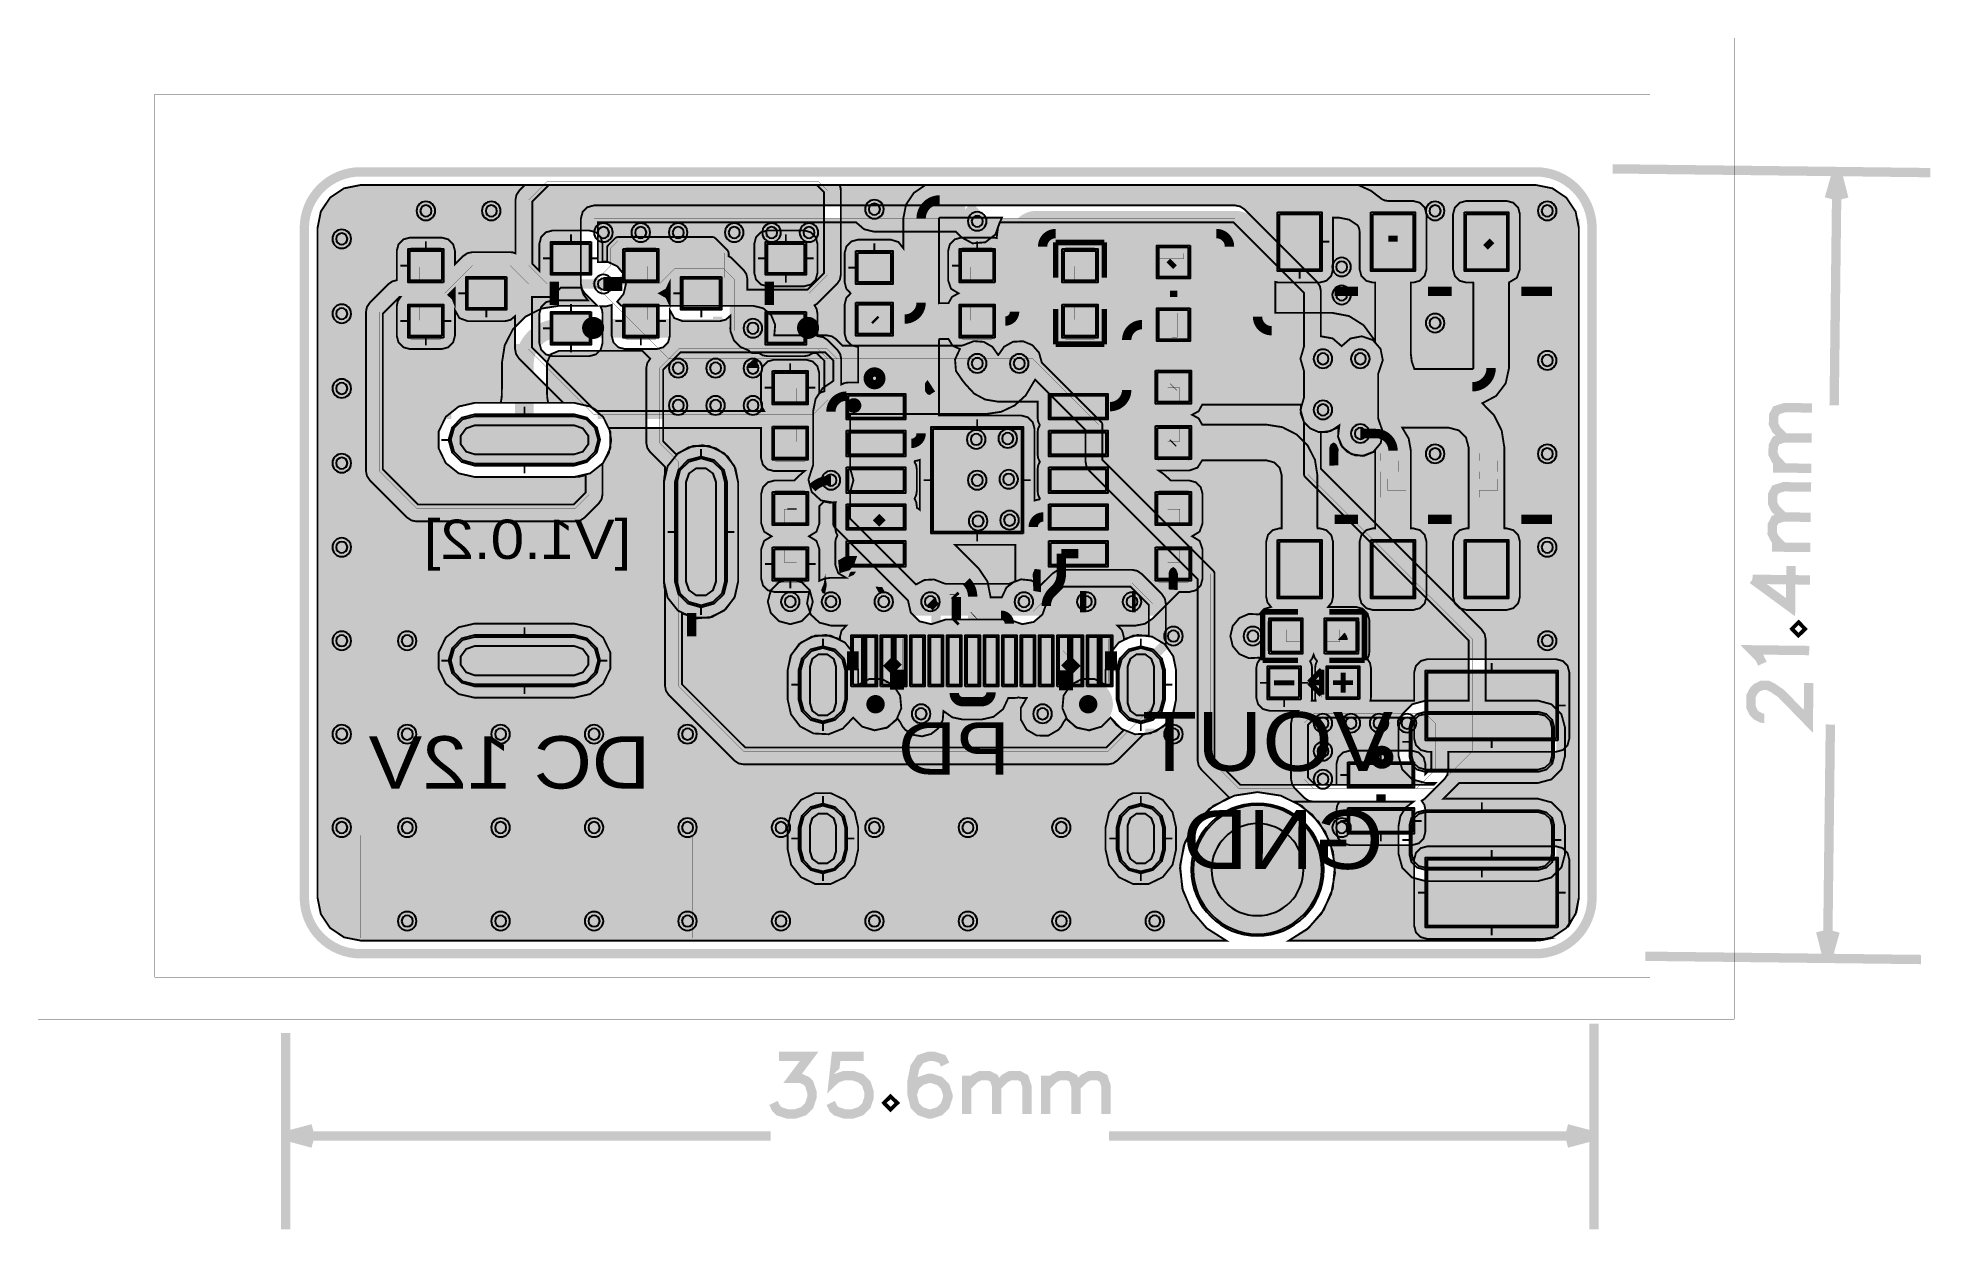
# Model space of a CAD drawing. Header units: millimetres. Extents: x -6.9 to 44.7, y -29.1 to 3.4.
import ezdxf
from ezdxf.enums import TextEntityAlignment as Align

# ---------------------------------------------------------------- set-up
doc = ezdxf.new("R2010")
doc.units = ezdxf.units.MM
doc.header["$MEASUREMENT"] = 0
for name, color, linetype, true_color in [('Board-Outline-Layer', 7, 'Continuous', 0xff00ff), ('Bottom-Layer', 7, 'Continuous', 0x0000ff), ('Bottom-Paste-Mask-Layer', 7, 'Continuous', 0x800000), ('Bottom-Silkscreen-Layer', 7, 'Continuous', 0x66cc33), ('Bottom-Solder-Mask-Layer', 7, 'Continuous', 0xaa00ff), ('Document-Layer', 7, 'Continuous', 0xffffff), ('Hole-Layer', 7, 'Continuous', 0x222222), ('Multi-Layer', 7, 'Continuous', 0xc0c0c0), ('Top-Layer', 7, 'Continuous', 0xff0000), ('Top-Paste-Mask-Layer', 7, 'Continuous', 0x808080), ('Top-Silkscreen-Layer', 7, 'Continuous', 0xffcc00), ('Top-Solder-Mask-Layer', 7, 'Continuous', 0x800080)]:
    doc.layers.add(name, color=color, linetype=linetype, true_color=true_color)
doc.styles.get("Standard").update_dxf_attribs({"font": 'arial.ttf'})

msp = doc.modelspace()

# ---------------------------------------------------------------- texts
at = {"layer": 'Bottom-Silkscreen-Layer', "text_generation_flag": 2, "width": 1.1}
for s, height, p in [('VOUT', 1.6002, (29.972, -16.973)), ('PD', 1.4224, (19.558, -17.018)), ('DC 12V', 1.4224, (9.779, -17.399)), ('GND', 1.6002, (29.718, -19.64))]:
    msp.add_text(s, height=height, dxfattribs=at).set_placement(p, align=Align.BOTTOM_LEFT)
at = {"layer": 'Bottom-Solder-Mask-Layer', "text_generation_flag": 2, "width": 1.1}
msp.add_text('[V1.0.2]', height=1.0668, dxfattribs=at).set_placement((9.271, -11.049), align=Align.BOTTOM_LEFT)

# ---------------------------------------------------------------- hatches: boundary and pattern name
at = {"layer": 'Bottom-Layer'}
for points in [[(33.857, -21.105), (27.142, -21.105), (27.638, -20.797), (28.03, -20.366), (28.289, -19.843), (28.395, -19.269), (28.34, -18.689), (28.127, -18.145), (27.774, -17.681), (27.307, -17.331), (30.523, -17.331), (30.31, -17.495), (30.171, -17.724), (30.122, -17.988), (30.122, -18.75), (30.221, -19.12), (30.491, -19.39), (30.861, -19.489), (33.909, -19.489), (34.279, -19.39), (34.549, -19.12), (34.648, -18.75), (34.648, -17.988), (34.549, -17.619), (34.279, -17.348), (33.909, -17.249), (31.343, -17.249), (31.356, -17.238), (31.368, -17.226), (31.772, -16.822), (33.909, -16.822), (34.279, -16.723), (34.549, -16.453), (34.648, -16.083), (34.648, -15.321), (34.549, -14.952), (34.279, -14.681), (33.909, -14.582), (32.489, -14.582), (32.489, -12.909), (32.462, -12.772), (32.384, -12.656), (28.011, -8.282), (28.011, -7.289), (28.284, -7.251), (28.513, -7.099), (28.477, -7.407), (28.597, -7.693), (28.842, -7.884), (29.149, -7.93), (29.439, -7.819), (29.638, -7.58), (29.693, -7.274), (29.592, -6.981), (29.568, -6.913), (29.568, -5.697), (29.592, -5.629), (29.694, -5.329), (29.632, -5.019), (29.424, -4.781), (29.124, -4.678), (28.814, -4.739), (28.575, -4.947), (28.33, -4.736), (28.011, -4.679), (28.011, -3.453), (27.984, -3.316), (27.906, -3.199), (25.933, -1.226), (25.816, -1.148), (25.679, -1.121), (8.255, -1.121), (8.076, -1.169), (7.945, -1.3), (7.897, -1.479), (7.897, -3.257), (7.924, -3.394), (8.002, -3.51), (8.34, -3.849), (7.305, -3.849), (6.825, -3.925), (6.391, -4.146), (6.048, -4.49), (5.827, -4.923), (5.751, -5.403), (5.751, -6.08), (5.746, -6.33), (5.721, -6.474), (5.713, -6.487), (5.704, -6.488), (5.013, -6.488), (4.576, -6.588), (4.225, -6.867), (4.03, -7.272), (4.03, -7.72), (4.225, -8.125), (4.576, -8.404), (5.013, -8.504), (7.713, -8.504), (8.15, -8.404), (8.501, -8.125), (8.696, -7.72), (8.696, -7.272), (8.501, -6.867), (8.15, -6.588), (7.713, -6.488), (7.022, -6.488), (7.013, -6.487), (7.005, -6.474), (6.98, -6.33), (6.975, -6.08), (6.975, -5.403), (7.072, -5.17), (7.305, -5.073), (9.563, -5.073), (9.78, -5.29), (9.702, -5.406), (9.675, -5.543), (9.675, -7.575), (9.702, -7.712), (9.78, -7.828), (10.183, -8.231), (10.183, -8.41), (10.162, -8.527), (10.155, -8.646), (10.155, -11.346), (10.162, -11.465), (10.183, -11.582), (10.183, -14.179), (10.21, -14.316), (10.288, -14.432), (12.066, -16.21), (12.182, -16.288), (12.319, -16.315), (22.225, -16.315), (22.362, -16.288), (22.478, -16.21), (23.181, -15.507), (23.527, -15.417), (23.816, -15.205), (24.007, -14.903), (24.074, -14.551), (24.074, -13.751), (24.002, -13.386), (23.795, -13.076), (23.795, -11.942), (23.768, -11.805), (23.69, -11.689), (23.133, -11.132), (23.017, -11.054), (22.88, -11.027), (20.964, -11.027), (20.827, -11.054), (20.711, -11.132), (20.377, -11.465), (20.141, -11.315), (19.862, -11.286), (19.599, -11.384), (19.531, -11.408), (17.807, -11.408), (17.739, -11.384), (17.496, -11.289), (17.235, -11.303), (17.004, -11.426), (15.217, -9.639), (15.217, -8.909), (15.306, -8.591), (15.217, -8.273), (15.217, -6.79), (18.923, -6.79), (19.323, -6.731), (19.689, -6.557), (19.988, -6.285), (20.195, -5.937), (20.243, -5.859), (21.613, -7.229), (21.613, -8.083), (21.64, -8.22), (21.718, -8.336), (24.661, -11.279), (24.661, -16.211), (24.688, -16.348), (24.766, -16.464), (25.517, -17.215), (24.982, -17.523), (24.559, -17.972), (24.284, -18.525), (24.181, -19.133), (24.259, -19.745), (24.51, -20.309), (24.914, -20.775), (25.436, -21.105), (1.905, -21.105), (1.459, -21.016), (1.081, -20.763), (0.828, -20.385), (0.739, -19.939), (0.739, -1.733), (0.828, -1.287), (1.081, -0.909), (1.459, -0.656), (1.905, -0.567), (33.857, -0.567), (34.303, -0.656), (34.681, -0.909), (34.934, -1.287), (35.023, -1.733), (35.023, -19.939), (34.934, -20.385), (34.681, -20.763), (34.303, -21.016)], [(9.059, -2.988), (8.884, -2.774), (8.633, -2.658), (8.357, -2.664), (8.357, -1.581), (15.377, -1.581), (15.595, -1.769), (15.875, -1.837), (18.088, -1.837), (18.236, -1.986), (18.543, -2.152), (18.89, -2.123), (19.166, -1.91), (19.281, -1.581), (25.637, -1.581), (27.551, -3.495), (27.551, -4.959), (27.455, -5.289), (27.551, -5.619), (27.551, -6.349), (27.455, -6.679), (27.551, -7.009), (27.551, -8.431), (27.559, -8.47), (27.581, -8.503), (32.029, -12.951), (32.029, -14.582), (30.861, -14.582), (30.491, -14.681), (30.221, -14.952), (30.122, -15.321), (30.122, -16.083), (30.221, -16.453), (30.491, -16.723), (30.861, -16.822), (31.122, -16.822), (31.073, -16.871), (25.823, -16.871), (25.121, -16.169), (25.121, -11.131), (25.113, -11.092), (25.091, -11.059), (22.073, -8.041), (22.073, -7.081), (22.065, -7.042), (22.043, -7.009), (20.424, -5.39), (20.35, -5.125), (20.169, -4.919), (19.915, -4.813), (19.641, -4.828), (19.401, -4.962), (19.244, -5.187), (19.237, -5.187), (19.084, -4.966), (18.85, -4.831), (18.581, -4.81), (18.329, -4.907), (18.261, -4.931), (15.007, -4.931), (14.834, -4.758), (14.718, -4.68), (14.581, -4.653), (13.154, -4.653), (13.178, -4.367), (13.069, -4.102), (12.852, -3.916), (12.573, -3.849), (8.991, -3.849), (8.883, -3.741), (9.058, -3.527), (9.121, -3.258)], [(12.171, -8.646), (12.098, -8.27), (11.89, -7.948), (11.576, -7.727), (11.203, -7.639), (10.824, -7.697), (10.494, -7.892), (10.135, -7.533), (10.135, -5.585), (10.607, -5.113), (14.539, -5.113), (14.757, -5.331), (14.757, -5.893), (14.469, -6.09), (14.276, -6.381), (14.209, -6.724), (14.209, -8.183), (14.185, -8.251), (14.082, -8.577), (14.17, -8.907), (14.421, -9.139), (14.757, -9.2), (14.757, -9.787), (14.765, -9.826), (14.787, -9.859), (16.788, -11.86), (16.862, -12.186), (17.096, -12.425), (17.421, -12.505), (17.739, -12.402), (17.807, -12.378), (19.531, -12.378), (19.599, -12.402), (19.896, -12.504), (20.205, -12.444), (20.444, -12.24), (20.549, -11.944), (21.006, -11.487), (22.838, -11.487), (23.336, -11.984), (23.336, -12.808), (23.327, -12.817), (22.901, -12.818), (22.518, -13.003), (22.253, -13.336), (22.158, -13.751), (22.158, -14.153), (21.854, -13.993), (21.51, -13.996), (21.208, -14.159), (21.018, -14.446), (20.986, -14.789), (21.119, -15.106), (21.386, -15.323), (21.723, -15.389), (22.052, -15.288), (22.294, -15.044), (22.45, -15.24), (22.65, -15.388), (22.183, -15.855), (12.361, -15.855), (10.643, -14.137), (10.643, -12.21), (11.043, -12.347), (11.464, -12.308), (11.832, -12.1), (12.082, -11.76), (12.171, -11.346)], [(7.713, -6.846), (8.038, -6.933), (8.276, -7.171), (8.363, -7.496), (8.276, -7.821), (8.038, -8.059), (7.713, -8.146), (5.013, -8.146), (4.688, -8.059), (4.45, -7.821), (4.363, -7.496), (4.45, -7.171), (4.688, -6.933), (5.013, -6.846)], [(11.813, -11.346), (11.726, -11.671), (11.488, -11.909), (11.163, -11.996), (10.838, -11.909), (10.6, -11.671), (10.513, -11.346), (10.513, -8.646), (10.6, -8.321), (10.838, -8.083), (11.163, -7.996), (11.488, -8.083), (11.726, -8.321), (11.813, -8.646)], [(12.977, -11.893), (13.059, -12.199), (13.283, -12.423), (13.589, -12.505), (13.895, -12.423), (14.119, -12.199), (14.201, -11.893), (14.119, -11.587), (13.895, -11.363), (13.589, -11.281), (13.283, -11.363), (13.059, -11.587)], [(7.713, -12.488), (5.013, -12.488), (4.576, -12.588), (4.225, -12.867), (4.03, -13.272), (4.03, -13.72), (4.225, -14.125), (4.576, -14.404), (5.013, -14.504), (7.713, -14.504), (8.15, -14.404), (8.501, -14.125), (8.696, -13.72), (8.696, -13.272), (8.501, -12.867), (8.15, -12.588)], [(5.013, -14.146), (4.688, -14.059), (4.45, -13.821), (4.363, -13.496), (4.45, -13.171), (4.688, -12.933), (5.013, -12.846), (7.713, -12.846), (8.038, -12.933), (8.276, -13.171), (8.363, -13.496), (8.276, -13.821), (8.038, -14.059), (7.713, -14.146)], [(15.434, -13.751), (15.339, -13.336), (15.073, -13.002), (14.689, -12.817), (14.263, -12.817), (13.879, -13.002), (13.613, -13.336), (13.518, -13.751), (13.518, -14.551), (13.607, -14.954), (13.856, -15.282), (14.22, -15.475), (14.632, -15.497), (15.015, -15.344), (15.298, -15.044), (15.54, -15.288), (15.869, -15.389), (16.206, -15.323), (16.473, -15.106), (16.606, -14.789), (16.574, -14.446), (16.385, -14.159), (16.082, -13.996), (15.738, -13.993), (15.434, -14.153)], [(15.076, -14.551), (14.996, -14.851), (14.776, -15.071), (14.476, -15.151), (14.176, -15.071), (13.956, -14.851), (13.876, -14.551), (13.876, -13.751), (13.956, -13.451), (14.176, -13.232), (14.476, -13.151), (14.776, -13.232), (14.996, -13.451), (15.076, -13.751)], [(23.716, -14.551), (23.636, -14.851), (23.416, -15.071), (23.116, -15.151), (22.816, -15.071), (22.596, -14.851), (22.516, -14.551), (22.516, -13.751), (22.596, -13.451), (22.816, -13.232), (23.116, -13.151), (23.416, -13.232), (23.636, -13.451), (23.716, -13.751)], [(30.48, -16.083), (30.48, -15.321), (30.531, -15.131), (30.671, -14.991), (30.861, -14.94), (33.909, -14.94), (34.1, -14.991), (34.239, -15.131), (34.29, -15.321), (34.29, -16.083), (34.239, -16.274), (34.1, -16.413), (33.909, -16.464), (30.861, -16.464), (30.671, -16.413), (30.531, -16.274)], [(13.518, -18.031), (13.518, -18.631), (13.613, -19.047), (13.879, -19.381), (14.263, -19.566), (14.689, -19.566), (15.073, -19.381), (15.339, -19.047), (15.434, -18.631), (15.434, -18.031), (15.339, -17.616), (15.073, -17.282), (14.689, -17.097), (14.263, -17.097), (13.879, -17.282), (13.613, -17.616)], [(15.076, -18.631), (14.996, -18.931), (14.776, -19.151), (14.476, -19.231), (14.176, -19.151), (13.956, -18.931), (13.876, -18.631), (13.876, -18.031), (13.956, -17.731), (14.176, -17.512), (14.476, -17.431), (14.776, -17.512), (14.996, -17.731), (15.076, -18.031)], [(22.158, -18.031), (22.158, -18.631), (22.253, -19.047), (22.519, -19.381), (22.903, -19.566), (23.329, -19.566), (23.713, -19.381), (23.979, -19.047), (24.074, -18.631), (24.074, -18.031), (23.979, -17.616), (23.713, -17.282), (23.329, -17.097), (22.903, -17.097), (22.519, -17.282), (22.253, -17.616)], [(23.716, -18.631), (23.636, -18.931), (23.416, -19.151), (23.116, -19.231), (22.816, -19.151), (22.596, -18.931), (22.516, -18.631), (22.516, -18.031), (22.596, -17.731), (22.816, -17.512), (23.116, -17.431), (23.416, -17.512), (23.636, -17.731), (23.716, -18.031)], [(24.539, -19.177, 1), (28.039, -19.177, 1)], [(34.29, -17.988), (34.29, -18.75), (34.239, -18.941), (34.1, -19.08), (33.909, -19.131), (30.861, -19.131), (30.671, -19.08), (30.531, -18.941), (30.48, -18.75), (30.48, -17.988), (30.531, -17.798), (30.671, -17.658), (30.861, -17.607), (33.909, -17.607), (34.1, -17.658), (34.239, -17.798)]]:
    msp.add_hatch(color=256, dxfattribs=at).paths.add_polyline_path(points)
at = {"layer": 'Bottom-Paste-Mask-Layer'}
for points in [[(7.713, -6.846), (8.038, -6.933), (8.276, -7.171), (8.363, -7.496), (8.276, -7.821), (8.038, -8.059), (7.713, -8.146), (5.013, -8.146), (4.688, -8.059), (4.45, -7.821), (4.363, -7.496), (4.45, -7.171), (4.688, -6.933), (5.013, -6.846)], [(11.813, -11.346), (11.726, -11.671), (11.488, -11.909), (11.163, -11.996), (10.838, -11.909), (10.6, -11.671), (10.513, -11.346), (10.513, -8.646), (10.6, -8.321), (10.838, -8.083), (11.163, -7.996), (11.488, -8.083), (11.726, -8.321), (11.813, -8.646)], [(5.013, -14.146), (4.688, -14.059), (4.45, -13.821), (4.363, -13.496), (4.45, -13.171), (4.688, -12.933), (5.013, -12.846), (7.713, -12.846), (8.038, -12.933), (8.276, -13.171), (8.363, -13.496), (8.276, -13.821), (8.038, -14.059), (7.713, -14.146)], [(15.076, -14.551), (14.996, -14.851), (14.776, -15.071), (14.476, -15.151), (14.176, -15.071), (13.956, -14.851), (13.876, -14.551), (13.876, -13.751), (13.956, -13.451), (14.176, -13.232), (14.476, -13.151), (14.776, -13.232), (14.996, -13.451), (15.076, -13.751)], [(23.716, -14.551), (23.636, -14.851), (23.416, -15.071), (23.116, -15.151), (22.816, -15.071), (22.596, -14.851), (22.516, -14.551), (22.516, -13.751), (22.596, -13.451), (22.816, -13.232), (23.116, -13.151), (23.416, -13.232), (23.636, -13.451), (23.716, -13.751)], [(30.48, -16.083), (30.48, -15.321), (30.531, -15.131), (30.671, -14.991), (30.861, -14.94), (33.909, -14.94), (34.1, -14.991), (34.239, -15.131), (34.29, -15.321), (34.29, -16.083), (34.239, -16.274), (34.1, -16.413), (33.909, -16.464), (30.861, -16.464), (30.671, -16.413), (30.531, -16.274)], [(15.076, -18.631), (14.996, -18.931), (14.776, -19.151), (14.476, -19.231), (14.176, -19.151), (13.956, -18.931), (13.876, -18.631), (13.876, -18.031), (13.956, -17.731), (14.176, -17.512), (14.476, -17.431), (14.776, -17.512), (14.996, -17.731), (15.076, -18.031)], [(23.716, -18.631), (23.636, -18.931), (23.416, -19.151), (23.116, -19.231), (22.816, -19.151), (22.596, -18.931), (22.516, -18.631), (22.516, -18.031), (22.596, -17.731), (22.816, -17.512), (23.116, -17.431), (23.416, -17.512), (23.636, -17.731), (23.716, -18.031)], [(24.539, -19.177, 1), (28.039, -19.177, 1)], [(34.29, -17.988), (34.29, -18.75), (34.239, -18.941), (34.1, -19.08), (33.909, -19.131), (30.861, -19.131), (30.671, -19.08), (30.531, -18.941), (30.48, -18.75), (30.48, -17.988), (30.531, -17.798), (30.671, -17.658), (30.861, -17.607), (33.909, -17.607), (34.1, -17.658), (34.239, -17.798)]]:
    msp.add_hatch(color=256, dxfattribs=at).paths.add_polyline_path(points)
at = {"layer": 'Bottom-Silkscreen-Layer'}
for points in [[(34.915, -1.609), (34.917, -6.883), (34.914, -12.147), (23.49, -12.147), (12.065, -12.147), (12.065, -6.875), (12.065, -1.603), (23.488, -1.6)], [(12.194, -2.515), (12.192, -3.31), (16.997, -3.308), (21.801, -3.305), (21.804, -2.521), (21.802, -1.726), (16.997, -1.718), (12.197, -1.72)], [(21.942, -2.513), (21.942, -3.305), (24.038, -3.308), (26.133, -3.31), (26.133, -2.518), (26.127, -1.721), (24.031, -1.718), (21.942, -1.72)], [(26.269, -2.513), (26.269, -3.305), (28.363, -3.305), (30.456, -3.305), (30.458, -2.521), (30.456, -1.726), (28.36, -1.718), (26.269, -1.72)], [(30.597, -2.513), (30.597, -3.305), (32.69, -3.305), (34.783, -3.305), (34.785, -2.521), (34.783, -1.726), (32.688, -1.718), (30.597, -1.72)], [(17.309, -2.215), (17.277, -2.256), (17.229, -2.349), (17.211, -2.412), (17.193, -2.478), (17.172, -2.547), (17.159, -2.602), (17.141, -2.685), (17.052, -3.014), (16.914, -3.028), (16.9, -2.973), (16.879, -2.904), (16.856, -2.832), (16.839, -2.775), (16.82, -2.706), (16.801, -2.64), (16.787, -2.593), (16.765, -2.526), (16.741, -2.45), (16.727, -2.387), (16.707, -2.332), (16.689, -2.294), (16.637, -2.251), (16.618, -2.227), (16.618, -2.207), (16.732, -2.204), (16.858, -2.215), (16.834, -2.253), (16.843, -2.414), (16.862, -2.487), (16.882, -2.549), (16.895, -2.595), (16.909, -2.646), (16.929, -2.713), (16.99, -2.643), (17.012, -2.567), (17.031, -2.492), (17.051, -2.416), (17.07, -2.326), (17.077, -2.261), (17.051, -2.253), (17.029, -2.225)], [(23.062, -2.224), (23.124, -2.458), (23.025, -2.372), (22.886, -2.275), (22.857, -2.557), (22.962, -2.605), (23.006, -2.618), (22.959, -2.655), (22.774, -2.781), (22.936, -3.041), (23.03, -2.954), (23.049, -2.848), (23.207, -2.922), (23.1, -3.058), (23.064, -3.075), (22.789, -3.075), (22.746, -3.058), (22.711, -3.039), (22.671, -3.003), (22.758, -2.641), (22.784, -2.634), (22.731, -2.588), (22.667, -2.513), (22.652, -2.483), (22.651, -2.362), (22.671, -2.317), (22.754, -2.236), (22.784, -2.219)], [(23.781, -2.224), (23.969, -2.44), (23.988, -2.504), (23.998, -2.773), (23.945, -2.924), (23.932, -2.95), (23.526, -3.076), (23.452, -3.042), (23.396, -3.019), (23.386, -2.888), (23.382, -2.761), (23.352, -2.754), (23.47, -2.689), (23.581, -2.754), (23.578, -3.017), (23.815, -2.836), (23.777, -2.362), (23.763, -2.34), (23.687, -2.269), (23.593, -2.274), (23.568, -2.286), (23.512, -2.368), (23.414, -2.264), (23.434, -2.213), (23.52, -2.208)], [(24.75, -2.215), (24.711, -2.253), (24.684, -2.253), (24.684, -2.646), (24.684, -3.04), (24.72, -3.043), (24.755, -3.066), (24.755, -3.087), (24.619, -3.09), (24.442, -3.064), (24.479, -3.043), (24.523, -2.815), (24.52, -2.659), (24.436, -2.657), (24.303, -2.73), (24.206, -2.779), (24.203, -2.507), (24.305, -2.538), (24.435, -2.603), (24.52, -2.601), (24.522, -2.449), (24.419, -2.253), (24.145, -2.391), (24.098, -2.41), (24.068, -2.408), (24.07, -2.351), (24.087, -2.276), (24.101, -2.24), (24.431, -2.202)], [(25.272, -2.226), (25.404, -2.329), (25.439, -2.382), (25.489, -2.827), (25.471, -2.883), (25.451, -2.924), (25.437, -2.95), (25.321, -3.058), (25.283, -3.075), (25.004, -3.077), (24.948, -3.036), (24.849, -2.914), (24.834, -2.886), (24.848, -2.839), (24.944, -2.884), (25.242, -2.977), (25.268, -2.95), (25.285, -2.914), (25.335, -2.727), (25.32, -2.497), (25.305, -2.442), (25.067, -2.265), (25.03, -2.286), (24.935, -2.406), (24.851, -2.446), (24.84, -2.35), (24.854, -2.298), (24.938, -2.219), (24.989, -2.215)], [(27.375, -2.224), (27.508, -2.487), (27.356, -2.41), (27.316, -2.278), (27.112, -2.358), (27.151, -2.562), (27.168, -2.594), (27.321, -2.76), (27.506, -2.955), (27.525, -2.978), (27.529, -3.086), (26.972, -3.081), (26.961, -3.031), (26.946, -2.953), (26.96, -2.868), (27.045, -2.915), (27.229, -3.001), (27.397, -2.992), (27.38, -2.966), (27.358, -2.93), (27.302, -2.876), (27.146, -2.729), (26.961, -2.515), (26.948, -2.465), (27.046, -2.237), (27.089, -2.215)], [(28.104, -2.22), (28.221, -2.315), (28.235, -2.336), (28.301, -2.455), (28.321, -2.519), (28.319, -2.794), (28.295, -2.877), (28.274, -2.924), (28.256, -2.957), (28.186, -3.035), (27.816, -3.059), (27.732, -3.023), (27.713, -2.89), (27.709, -2.761), (27.673, -2.753), (27.643, -2.705), (27.945, -2.709), (27.911, -2.753), (27.874, -2.758), (27.872, -2.862), (28.04, -3.011), (28.152, -2.49), (28.132, -2.425), (28.108, -2.371), (28.09, -2.343), (27.978, -2.253), (27.824, -2.392), (27.723, -2.442), (27.745, -2.253), (27.765, -2.215), (27.826, -2.21)], [(29.076, -2.21), (29.046, -2.254), (29.016, -2.257), (29.014, -2.648), (29.011, -3.04), (29.047, -3.043), (29.082, -3.066), (29.082, -3.087), (28.927, -3.087), (28.772, -3.087), (28.772, -3.066), (28.806, -3.043), (28.85, -2.806), (28.847, -2.659), (28.762, -2.657), (28.629, -2.735), (28.572, -2.789), (28.518, -2.634), (28.559, -2.477), (28.629, -2.53), (28.762, -2.603), (28.847, -2.601), (28.85, -2.449), (28.743, -2.253), (28.613, -2.272), (28.522, -2.335), (28.504, -2.353), (28.485, -2.373), (28.422, -2.411), (28.405, -2.311), (28.426, -2.248), (28.762, -2.202)], [(29.595, -2.224), (29.726, -2.325), (29.74, -2.345), (29.779, -2.924), (29.761, -2.959), (29.642, -3.058), (29.611, -3.073), (29.328, -3.071), (29.181, -2.925), (29.165, -2.89), (29.186, -2.831), (29.272, -2.886), (29.417, -3.013), (29.602, -2.941), (29.622, -2.907), (29.642, -2.836), (29.662, -2.731), (29.667, -2.617), (29.585, -2.337), (29.389, -2.267), (29.275, -2.383), (29.167, -2.353), (29.181, -2.29), (29.266, -2.218), (29.316, -2.215)], [(31.568, -2.221), (31.711, -2.274), (31.777, -2.298), (31.701, -2.337), (31.634, -2.68), (31.717, -3.041), (31.773, -3.079), (31.326, -3.079), (31.38, -3.041), (31.45, -3.019), (31.476, -2.996), (31.476, -2.609), (31.488, -2.212)], [(32.417, -2.215), (32.459, -2.235), (32.628, -2.458), (32.646, -2.503), (32.602, -2.922), (32.583, -2.953), (32.181, -3.076), (32.106, -3.042), (32.05, -3.019), (32.041, -2.888), (32.036, -2.761), (32.007, -2.754), (32.227, -2.694), (32.232, -2.755), (32.197, -2.76), (32.198, -2.866), (32.241, -3.022), (32.46, -2.867), (32.479, -2.804), (32.47, -2.46), (32.254, -2.269), (32.221, -2.286), (32.206, -2.301), (32.068, -2.261), (32.086, -2.215), (32.15, -2.21)], [(33.405, -2.215), (33.369, -2.254), (33.343, -2.257), (33.341, -2.649), (33.339, -3.041), (33.371, -3.041), (33.412, -3.082), (33.105, -3.084), (33.134, -3.043), (33.177, -2.823), (33.174, -2.659), (33.091, -2.657), (32.963, -2.71), (32.851, -2.754), (32.865, -2.498), (32.956, -2.533), (33.089, -2.603), (33.174, -2.601), (33.177, -2.462), (33.172, -2.29), (33.164, -2.257), (33.068, -2.254), (32.944, -2.269), (32.911, -2.286), (32.812, -2.377), (32.749, -2.411), (32.741, -2.278), (32.756, -2.238), (33.086, -2.202)], [(33.926, -2.226), (34.054, -2.322), (34.086, -2.369), (34.129, -2.452), (34.162, -2.697), (34.105, -2.924), (34.087, -2.955), (33.975, -3.055), (33.922, -3.079), (33.502, -2.916), (33.598, -2.884), (33.744, -3.013), (33.966, -2.844), (33.974, -2.496), (33.96, -2.438), (33.941, -2.391), (33.922, -2.353), (33.86, -2.286), (33.831, -2.269), (33.721, -2.265), (33.683, -2.286), (33.593, -2.399), (33.506, -2.447), (33.494, -2.353), (33.508, -2.297), (33.591, -2.218), (33.643, -2.215)], [(12.192, -4.308), (12.192, -5.189), (16.997, -5.187), (21.801, -5.184), (21.804, -4.316), (21.802, -3.438), (16.995, -3.427), (12.192, -3.427)], [(21.942, -4.308), (21.942, -5.184), (24.038, -5.187), (26.133, -5.189), (26.133, -4.308), (26.133, -3.427), (24.038, -3.429), (21.942, -3.431)], [(26.269, -4.308), (26.269, -5.184), (28.363, -5.184), (30.456, -5.184), (30.458, -4.316), (30.456, -3.438), (28.36, -3.429), (26.269, -3.431)], [(30.597, -4.308), (30.597, -5.184), (32.692, -5.187), (34.787, -5.189), (34.787, -4.308), (34.787, -3.427), (32.692, -3.429), (30.597, -3.431)], [(16.971, -3.993), (16.939, -4.034), (16.891, -4.127), (16.872, -4.19), (16.855, -4.255), (16.835, -4.324), (16.82, -4.379), (16.803, -4.461), (16.739, -4.696), (16.726, -4.732), (16.711, -4.787), (16.576, -4.805), (16.562, -4.755), (16.542, -4.688), (16.518, -4.61), (16.5, -4.559), (16.482, -4.488), (16.463, -4.418), (16.449, -4.373), (16.429, -4.318), (16.406, -4.239), (16.388, -4.166), (16.298, -4.03), (16.279, -4.006), (16.279, -3.985), (16.393, -3.983), (16.507, -4.026), (16.5, -4.18), (16.519, -4.236), (16.572, -4.419), (16.592, -4.501), (16.613, -4.54), (16.631, -4.491), (16.655, -4.409), (16.67, -4.354), (16.69, -4.278), (16.713, -4.195), (16.731, -4.109), (16.738, -4.04), (16.713, -4.031), (16.69, -4.004)], [(17.6, -3.992), (17.615, -4.14), (17.629, -4.291), (17.627, -4.449), (17.501, -4.417), (17.364, -4.356), (17.325, -4.798), (17.498, -4.706), (17.646, -4.621), (17.562, -4.836), (17.528, -4.853), (17.261, -4.861), (17.102, -4.712), (17.087, -4.67), (17.137, -4.37), (17.482, -4.295), (17.513, -4.308), (17.508, -4.082), (17.36, -4.071), (17.101, -4.031), (17.104, -3.991)], [(32.784, -3.988), (32.977, -4.203), (32.978, -4.641), (32.963, -4.684), (32.944, -4.721), (32.925, -4.748), (32.832, -4.836), (32.576, -4.854), (32.54, -4.836), (32.417, -4.68), (32.401, -4.639), (32.387, -4.247), (32.441, -4.123), (32.455, -4.097), (32.569, -3.999)], [(32.628, -4.072), (32.653, -4.802), (32.681, -4.822), (32.715, -4.8), (32.808, -4.664), (32.818, -4.221), (32.798, -4.167), (32.774, -4.112), (32.756, -4.085)], [(24.642, -4.247), (24.684, -4.341), (24, -4.449), (23.328, -4.441), (23.332, -4.25)], [(28.974, -4.247), (29.049, -4.341), (28.365, -4.449), (27.692, -4.441), (27.697, -4.25)], [(12.197, -6.103), (12.197, -6.896), (17.001, -6.898), (21.806, -6.9), (21.806, -6.109), (21.8, -5.312), (16.995, -5.308), (12.197, -5.31)], [(21.942, -6.103), (21.942, -6.896), (24.035, -6.896), (26.128, -6.896), (26.131, -6.101), (26.133, -5.306), (24.038, -5.308), (21.942, -5.31)], [(26.267, -6.105), (26.265, -6.9), (28.36, -6.898), (30.456, -6.896), (30.458, -6.111), (30.456, -5.317), (28.36, -5.308), (26.269, -5.31)], [(30.594, -6.105), (30.592, -6.9), (32.687, -6.898), (34.783, -6.896), (34.785, -6.101), (34.788, -5.306), (32.692, -5.308), (30.597, -5.31)], [(16.977, -5.805), (16.947, -5.843), (16.891, -5.933), (16.872, -6.002), (16.854, -6.069), (16.834, -6.137), (16.82, -6.189), (16.803, -6.267), (16.749, -6.472), (16.726, -6.552), (16.707, -6.615), (16.576, -6.619), (16.562, -6.57), (16.542, -6.501), (16.518, -6.422), (16.5, -6.37), (16.482, -6.298), (16.458, -6.216), (16.444, -6.174), (16.427, -6.12), (16.403, -6.04), (16.388, -5.979), (16.369, -5.921), (16.35, -5.88), (16.298, -5.842), (16.279, -5.818), (16.279, -5.797), (16.393, -5.794), (16.519, -5.805), (16.495, -5.843), (16.496, -5.986), (16.523, -6.069), (16.568, -6.225), (16.59, -6.304), (16.603, -6.363), (16.652, -6.234), (16.67, -6.166), (16.689, -6.094), (16.713, -6.009), (16.726, -5.963), (16.735, -5.912), (16.711, -5.843), (16.703, -5.798)], [(17.53, -5.809), (17.564, -5.826), (17.677, -5.952), (17.678, -6.22), (17.598, -6.313), (17.567, -6.331), (17.276, -6.33), (17.248, -6.362), (17.268, -6.443), (17.392, -6.615), (17.432, -6.636), (17.45, -6.615), (17.475, -6.558), (17.648, -6.571), (17.319, -6.67), (17.267, -6.646), (17.143, -6.522), (17.12, -6.481), (17.102, -6.439), (17.086, -6.397), (17.077, -6.029), (17.101, -5.964), (17.126, -5.918), (17.14, -5.898), (17.245, -5.815)], [(17.321, -5.868), (17.271, -5.924), (17.247, -5.976), (17.253, -6.168), (17.272, -6.2), (17.289, -6.222), (17.312, -6.248), (17.335, -6.263), (17.375, -6.274), (17.525, -6.179)], [(24.092, -5.799), (24.271, -5.988), (24.285, -6.023), (24.286, -6.453), (24.271, -6.5), (24.258, -6.533), (24.23, -6.569), (23.75, -6.546), (23.706, -6.03), (23.725, -5.968), (23.744, -5.935), (23.763, -5.906), (23.877, -5.811)], [(23.921, -5.897), (23.894, -5.948), (23.87, -6.017), (23.918, -6.565), (23.932, -6.583), (23.995, -6.623), (24.116, -6.476), (24.126, -6.033), (24.106, -5.979), (24.082, -5.924), (24.064, -5.897), (24, -5.849)], [(28.501, -5.824), (28.649, -6.015), (28.651, -6.447), (28.635, -6.496), (28.614, -6.549), (28.511, -6.648), (28.478, -6.665), (28.09, -6.492), (28.073, -6.451), (28.074, -6.01), (28.234, -5.811), (28.357, -5.793), (28.453, -5.793)], [(28.327, -5.866), (28.252, -5.96), (28.405, -6.603), (28.428, -6.575), (28.446, -6.546), (28.471, -6.493), (28.491, -6.442), (28.481, -5.998)], [(32.712, -5.826), (32.823, -5.865), (32.832, -5.927), (32.761, -6.221), (32.845, -6.632), (32.902, -6.669), (32.455, -6.669), (32.513, -6.632), (32.582, -6.608), (32.604, -6.585), (32.605, -6.199), (32.616, -5.803)], [(12.192, -7.814), (12.192, -8.611), (16.997, -8.609), (21.801, -8.607), (21.804, -7.812), (21.806, -7.017), (16.999, -7.017), (12.192, -7.017)], [(21.94, -7.816), (21.937, -8.611), (24.033, -8.609), (26.128, -8.607), (26.131, -7.823), (26.129, -7.028), (24.033, -7.019), (21.942, -7.022)], [(26.267, -7.816), (26.265, -8.611), (28.36, -8.609), (30.456, -8.607), (30.458, -7.812), (30.46, -7.017), (28.365, -7.019), (26.269, -7.022)], [(30.597, -7.814), (30.597, -8.607), (32.692, -8.609), (34.787, -8.611), (34.787, -7.82), (34.781, -7.023), (32.686, -7.019), (30.597, -7.022)], [(16.594, -7.516), (16.562, -7.558), (16.514, -7.651), (16.496, -7.714), (16.478, -7.784), (16.458, -7.851), (16.444, -7.897), (16.426, -7.981), (16.373, -8.177), (16.35, -8.258), (16.332, -8.326), (16.27, -8.393), (16.199, -8.332), (16.185, -8.278), (16.165, -8.212), (16.142, -8.133), (16.124, -8.082), (16.106, -8.014), (16.082, -7.931), (16.067, -7.885), (16.05, -7.831), (16.027, -7.751), (16.012, -7.688), (15.998, -7.642), (15.974, -7.594), (15.933, -7.556), (15.903, -7.529), (16.143, -7.516), (16.119, -7.554), (16.125, -7.711), (16.144, -7.773), (16.162, -7.836), (16.177, -7.886), (16.195, -7.945), (16.214, -8.015), (16.228, -8.066), (16.279, -7.929), (16.298, -7.862), (16.317, -7.785), (16.337, -7.718), (16.35, -7.676), (16.359, -7.624), (16.334, -7.554), (16.314, -7.527)], [(17.14, -7.526), (17.267, -7.793), (17.121, -7.711), (17.07, -7.572), (16.942, -7.58), (17.086, -8.059), (17.159, -8.132), (17.167, -8.141), (17.272, -8.257), (17.291, -8.28), (17.295, -8.388), (16.737, -8.383), (16.726, -8.34), (16.711, -8.25), (16.744, -8.167), (16.815, -8.228), (17.135, -8.303), (17.166, -8.299), (17.148, -8.267), (17.119, -8.228), (17.066, -8.177), (16.834, -7.966), (16.716, -7.663), (16.811, -7.539), (16.856, -7.52)], [(17.774, -7.537), (17.885, -7.576), (17.893, -7.638), (17.823, -7.965), (17.907, -8.343), (17.964, -8.381), (17.737, -8.393), (17.516, -8.381), (17.571, -8.343), (17.64, -8.32), (17.667, -8.298), (17.667, -7.911), (17.678, -7.514)], [(24.02, -7.537), (24.131, -7.576), (24.134, -7.638), (24.07, -7.977), (24.153, -8.343), (24.215, -8.38), (23.763, -8.381), (23.821, -8.343), (23.89, -8.32), (23.912, -8.297), (23.913, -7.91), (23.924, -7.514)], [(28.478, -7.521), (28.511, -7.537), (28.616, -7.659), (28.65, -7.722), (28.655, -8.154), (28.635, -8.209), (28.618, -8.243), (28.597, -8.272), (28.177, -8.332), (28.09, -8.203), (28.073, -8.162), (28.072, -7.721), (28.114, -7.644), (28.257, -7.511)], [(28.285, -7.608), (28.259, -7.651), (28.24, -7.716), (28.245, -8.195), (28.481, -8.188), (28.491, -7.745), (28.471, -7.693), (28.446, -7.64), (28.428, -7.609), (28.363, -7.562)], [(32.712, -7.537), (32.823, -7.576), (32.83, -7.638), (32.762, -7.974), (32.845, -8.343), (32.902, -8.381), (32.675, -8.393), (32.455, -8.381), (32.513, -8.343), (32.582, -8.32), (32.604, -8.297), (32.605, -7.91), (32.616, -7.514)], [(12.197, -9.526), (12.197, -10.318), (17.001, -10.32), (21.806, -10.323), (21.806, -9.531), (21.8, -8.734), (16.995, -8.731), (12.197, -8.733)], [(21.94, -9.528), (21.937, -10.323), (24.033, -10.32), (26.128, -10.318), (26.131, -9.523), (26.133, -8.729), (24.038, -8.731), (21.942, -8.733)], [(26.265, -9.526), (26.265, -10.323), (28.36, -10.32), (30.456, -10.318), (30.458, -9.523), (30.46, -8.729), (28.363, -8.729), (26.265, -8.729)], [(30.594, -9.523), (30.597, -10.318), (32.69, -10.318), (34.783, -10.318), (34.785, -9.534), (34.783, -8.739), (32.685, -8.729), (30.592, -8.729)], [(16.594, -9.228), (16.562, -9.269), (16.514, -9.362), (16.496, -9.429), (16.477, -9.496), (16.457, -9.561), (16.444, -9.611), (16.426, -9.693), (16.373, -9.89), (16.349, -9.967), (16.332, -10.033), (16.268, -10.104), (16.199, -10.044), (16.181, -9.972), (16.162, -9.903), (16.143, -9.847), (16.124, -9.794), (16.105, -9.725), (16.086, -9.654), (16.072, -9.606), (16.052, -9.543), (16.033, -9.486), (16.014, -9.417), (15.996, -9.357), (15.983, -9.331), (15.931, -9.269), (15.913, -9.22), (16.143, -9.228), (16.119, -9.266), (16.125, -9.421), (16.143, -9.487), (16.168, -9.566), (16.18, -9.608), (16.195, -9.657), (16.215, -9.733), (16.227, -9.781), (16.279, -9.641), (16.298, -9.578), (16.317, -9.501), (16.336, -9.43), (16.35, -9.387), (16.359, -9.335), (16.334, -9.265), (16.314, -9.238)], [(17.224, -9.227), (17.24, -9.376), (17.254, -9.527), (17.251, -9.683), (17.123, -9.648), (16.886, -9.662), (16.872, -9.699), (16.945, -10.029), (17.121, -9.939), (17.265, -9.849), (17.187, -10.071), (17.14, -10.092), (16.73, -9.962), (16.71, -9.909), (16.829, -9.545), (16.87, -9.517), (16.98, -9.517), (17.108, -9.53), (17.138, -9.43), (16.965, -9.307), (16.726, -9.269), (16.975, -9.215)], [(17.759, -9.234), (17.923, -9.29), (17.965, -9.305), (17.893, -9.349), (17.824, -9.686), (17.907, -10.054), (17.964, -10.092), (17.737, -10.104), (17.516, -10.092), (17.574, -10.054), (17.643, -10.031), (17.666, -10.008), (17.667, -9.622), (17.678, -9.225)], [(24.005, -9.234), (24.17, -9.29), (24.132, -9.352), (24.07, -9.688), (24.153, -10.054), (24.21, -10.092), (23.983, -10.104), (23.763, -10.092), (23.821, -10.054), (23.89, -10.031), (23.912, -10.008), (23.913, -9.622), (23.924, -9.225)], [(28.369, -9.234), (28.5, -9.286), (28.504, -9.349), (28.436, -9.686), (28.518, -10.054), (28.58, -10.091), (28.127, -10.092), (28.185, -10.054), (28.254, -10.031), (28.277, -10.008), (28.278, -9.622), (28.289, -9.225)], [(32.695, -9.234), (32.735, -9.268), (32.812, -9.282), (32.835, -9.346), (32.762, -9.704), (32.845, -10.054), (32.902, -10.092), (32.675, -10.104), (32.455, -10.092), (32.513, -10.054), (32.582, -10.031), (32.604, -10.008), (32.605, -9.622), (32.616, -9.225)], [(12.194, -11.239), (12.192, -12.034), (16.997, -12.032), (21.801, -12.03), (21.804, -11.235), (21.806, -10.44), (17.001, -10.442), (12.197, -10.444)], [(13.77, -10.81), (13.714, -10.892), (13.547, -11.065), (13.529, -11.091), (13.504, -11.147), (13.484, -11.205), (13.49, -11.448), (13.509, -11.501), (13.528, -11.533), (13.547, -11.558), (13.584, -11.602), (13.622, -11.645), (13.635, -11.662), (13.75, -11.747), (13.699, -11.796), (13.661, -11.778), (13.571, -11.727), (13.554, -11.715), (13.373, -11.535), (13.369, -11.112), (13.616, -10.859), (13.67, -10.83)], [(14.304, -10.775), (14.345, -10.792), (14.381, -10.809), (14.444, -10.826), (14.511, -10.839), (14.616, -10.86), (14.725, -10.877), (14.78, -10.873), (14.89, -10.869), (14.901, -11.127), (14.92, -11.442), (14.939, -11.53), (14.958, -11.577), (14.976, -11.624), (14.988, -11.658), (15.054, -11.751), (15.07, -11.765), (15.085, -11.782), (15.1, -11.799), (15.097, -11.552), (15.07, -11.463), (15.013, -11.29), (14.995, -11.238), (14.976, -11.189), (14.958, -11.134), (14.938, -11.072), (14.95, -10.97), (15.014, -11.031), (15.028, -11.06), (15.047, -11.097), (15.096, -11.22), (15.297, -11.496), (15.329, -11.544), (15.267, -11.66), (15.18, -11.817), (15.132, -11.841), (15.028, -11.842), (14.92, -11.738), (14.889, -11.692), (14.806, -11.54), (14.785, -11.476), (14.749, -11.063), (14.739, -10.946), (14.544, -10.91), (14.381, -10.89), (14.258, -10.876), (14.205, -10.786)], [(15.227, -10.78), (15.217, -10.808), (15.202, -10.828), (15.172, -10.872), (15.131, -10.926), (15.035, -10.954), (15.023, -10.841), (15.108, -10.792), (15.142, -10.78)], [(16.623, -10.733), (16.637, -10.882), (16.637, -11.023), (16.733, -11.027), (16.84, -11.063), (16.733, -11.077), (16.637, -11.082), (16.635, -11.199), (16.707, -11.363), (16.759, -11.379), (16.809, -11.396), (16.827, -11.486), (16.738, -11.498), (16.707, -11.477), (16.67, -11.459), (16.635, -11.605), (16.707, -11.767), (16.779, -11.812), (16.696, -11.87), (16.584, -11.895), (16.56, -11.883), (16.541, -11.868), (16.52, -11.838), (16.5, -11.645), (16.482, -11.472), (16.348, -11.478), (16.237, -11.501), (16.261, -11.533), (16.294, -11.592), (16.276, -11.648), (16.233, -11.661), (16.162, -11.679), (16.077, -11.717), (16.098, -11.738), (16.157, -11.765), (16.242, -11.807), (16.317, -11.832), (16.373, -11.849), (16.45, -11.866), (16.51, -11.904), (16.317, -11.9), (16.236, -11.883), (16.169, -11.866), (16.12, -11.849), (16.09, -11.837), (16.057, -11.817), (15.978, -11.777), (15.856, -11.782), (15.804, -11.809), (15.727, -11.868), (15.569, -11.853), (15.646, -11.765), (15.679, -11.749), (15.723, -11.732), (15.76, -11.715), (15.804, -11.698), (15.839, -11.649), (15.771, -11.541), (15.737, -11.48), (15.635, -11.48), (15.537, -11.427), (15.678, -11.4), (15.718, -11.43), (15.877, -11.43), (16.042, -11.425), (15.979, -11.32), (15.981, -11.263), (16.007, -11.246), (15.785, -11.246), (15.559, -11.192), (15.723, -11.183), (15.86, -11.189), (15.827, -11.145), (15.789, -11.094), (15.757, -11.071), (15.767, -11.016), (15.707, -10.977), (15.616, -10.918), (15.762, -10.91), (15.859, -10.926), (15.922, -10.893), (15.929, -10.826), (16.036, -10.759), (16.058, -10.746), (16.121, -10.746), (16.087, -10.83), (16.049, -10.921), (16.186, -10.926), (16.359, -10.955), (16.255, -10.986), (15.877, -10.982), (15.889, -11.002), (15.913, -11.05), (15.932, -11.094), (15.95, -11.132), (16.015, -11.195), (16.043, -11.156), (16.221, -10.992), (16.238, -11.031), (16.176, -11.16), (16.17, -11.194), (16.292, -11.196), (16.421, -11.233), (16.27, -11.245), (16.156, -11.338), (16.18, -11.39), (16.193, -11.423), (16.331, -11.429), (16.482, -11.438), (16.485, -11.362), (16.458, -11.346), (16.425, -11.329), (16.391, -11.312), (16.356, -11.274), (16.476, -11.275), (16.498, -11.184), (16.496, -11.082), (16.404, -11.077), (16.324, -11.021), (16.466, -11.009), (16.494, -11.022), (16.487, -10.813), (16.518, -10.759), (16.55, -10.742)], [(17.918, -10.74), (17.964, -10.817), (18.007, -10.9), (18.024, -10.933), (18.043, -10.966), (18.062, -11), (18.1, -11.054), (18.137, -11.108), (18.15, -11.125), (18.286, -11.286), (18.175, -11.27), (18.123, -11.229), (18.089, -11.197), (18.056, -11.169), (17.945, -11.046), (17.811, -11.025), (17.86, -11.131), (17.874, -11.164), (17.891, -11.202), (17.929, -11.251), (17.949, -11.286), (17.962, -11.301), (17.989, -11.334), (18.201, -11.522), (18.288, -11.589), (18.203, -11.602), (18.161, -11.581), (18.124, -11.559), (18.104, -11.547), (18.014, -11.493), (17.99, -11.48), (17.967, -11.465), (17.925, -11.43), (17.844, -11.35), (17.75, -11.22), (17.721, -11.179), (17.704, -11.138), (17.686, -11.097), (17.667, -11.057), (17.587, -11.012), (17.53, -11.015), (17.533, -11.052), (17.592, -11.245), (17.614, -11.304), (17.774, -11.547), (17.798, -11.575), (17.86, -11.631), (17.987, -11.718), (18.021, -11.735), (18.053, -11.753), (18.08, -11.765), (18.117, -11.781), (18.194, -11.821), (18.25, -11.859), (18.142, -11.866), (18.095, -11.849), (18.048, -11.832), (18.005, -11.816), (17.973, -11.799), (17.937, -11.782), (17.784, -11.7), (17.754, -11.681), (17.554, -11.49), (17.535, -11.468), (17.516, -11.442), (17.503, -11.407), (17.44, -11.271), (17.419, -11.207), (17.404, -11.144), (17.391, -11.098), (17.371, -11.046), (17.364, -11.01), (17.302, -11.012), (17.241, -11.015), (17.242, -11.086), (17.254, -11.241), (17.271, -11.476), (17.465, -11.719), (17.55, -11.719), (17.498, -11.779), (17.42, -11.834), (17.168, -11.763), (17.104, -11.256), (17.081, -11.021), (17.137, -10.915), (17.238, -10.948), (17.883, -10.958), (17.799, -10.834), (17.763, -10.782), (17.791, -10.762), (17.846, -10.737)], [(18.596, -10.749), (18.626, -10.778), (18.659, -10.811), (18.739, -10.909), (18.758, -10.931), (18.777, -10.956), (18.789, -10.976), (18.814, -11.021), (18.833, -11.065), (18.882, -11.224), (18.867, -11.446), (18.852, -11.503), (18.834, -11.554), (18.791, -11.633), (18.752, -11.691), (18.739, -11.709), (18.551, -11.883), (18.554, -11.767), (18.656, -11.621), (18.635, -10.952), (18.615, -10.918), (18.549, -10.835)], [(21.942, -11.237), (21.942, -12.03), (24.038, -12.032), (26.133, -12.034), (26.133, -11.242), (26.127, -10.446), (24.031, -10.442), (21.942, -10.444)], [(26.269, -11.237), (26.269, -12.03), (28.363, -12.03), (30.456, -12.03), (30.458, -11.245), (30.456, -10.45), (28.36, -10.442), (26.269, -10.444)], [(30.594, -11.235), (30.597, -12.03), (32.692, -12.032), (34.787, -12.034), (34.787, -11.242), (34.781, -10.446), (32.683, -10.44), (30.592, -10.44)], [(14.286, -10.969), (14.332, -10.994), (14.379, -11.018), (14.408, -11.027), (14.466, -11.044), (14.642, -11.047), (14.687, -11.037), (14.708, -11.04), (14.713, -11.413), (14.68, -11.835), (14.554, -11.799), (14.488, -11.749), (14.465, -11.733), (14.425, -11.711), (14.396, -11.681), (14.391, -11.655), (14.364, -11.681), (14.337, -11.713), (14.215, -11.816), (14.13, -11.799), (14.083, -11.782), (14.055, -11.739), (14.089, -11.715), (14.131, -11.694), (14.205, -11.654), (14.243, -11.612), (14.28, -11.569), (14.294, -11.548), (14.356, -11.444), (14.369, -11.411), (14.331, -11.346), (14.25, -11.314), (14.153, -11.275), (14.127, -11.186), (14.283, -11.216), (14.398, -11.29), (14.432, -11.17), (14.434, -11.115), (14.397, -11.099), (14.274, -11.078), (14.158, -11.032)], [(14.536, -11.134), (14.522, -11.245), (14.502, -11.378), (14.487, -11.434), (14.425, -11.582), (14.465, -11.662), (14.533, -11.682), (14.581, -11.443)], [(15.377, -11.073), (15.332, -11.143), (15.315, -11.166), (15.161, -11.232), (15.214, -11.094), (15.245, -11.077)], [(19.906, -10.906), (19.874, -10.947), (19.826, -11.04), (19.808, -11.098), (19.79, -11.163), (19.77, -11.235), (19.755, -11.291), (19.737, -11.373), (19.685, -11.566), (19.663, -11.646), (19.642, -11.717), (19.511, -11.719), (19.497, -11.671), (19.477, -11.602), (19.453, -11.522), (19.435, -11.47), (19.417, -11.398), (19.393, -11.317), (19.379, -11.275), (19.362, -11.22), (19.338, -11.14), (19.323, -11.08), (19.304, -11.021), (19.285, -10.98), (19.233, -10.942), (19.214, -10.918), (19.214, -10.897), (19.328, -10.895), (19.454, -10.905), (19.429, -10.943), (19.431, -11.084), (19.455, -11.163), (19.478, -11.238), (19.492, -11.287), (19.505, -11.336), (19.525, -11.401), (19.535, -11.455), (19.586, -11.335), (19.604, -11.267), (19.627, -11.191), (19.65, -11.098), (19.646, -10.943), (19.638, -10.898)], [(20.452, -10.927), (20.602, -11.125), (20.603, -11.544), (20.583, -11.598), (20.564, -11.633), (20.545, -11.661), (20.318, -11.781), (20.075, -11.66), (20.056, -11.633), (20.037, -11.59), (20.021, -11.547), (20.02, -11.11), (20.06, -11.035), (20.312, -10.893), (20.401, -10.893)], [(20.231, -11.002), (20.178, -11.139), (20.195, -11.602), (20.403, -11.635), (20.39, -11.022)], [(21.204, -10.915), (21.337, -11.177), (21.185, -11.097), (21.021, -10.96), (20.987, -10.981), (20.922, -11.106), (20.978, -11.254), (20.992, -11.278), (21.035, -11.337), (21.072, -11.378), (21.11, -11.409), (21.147, -11.44), (21.187, -11.482), (21.327, -11.63), (21.357, -11.668), (21.362, -11.772), (21.082, -11.782), (20.79, -11.72), (20.776, -11.644), (20.805, -11.552), (20.878, -11.614), (20.91, -11.664), (20.937, -11.69), (21.073, -11.693), (21.176, -11.614), (21.129, -11.565), (21.061, -11.5), (20.828, -11.275), (20.813, -11.25), (20.882, -10.927), (20.931, -10.905)], [(24.092, -10.899), (24.271, -11.088), (24.285, -11.123), (24.294, -11.53), (24.271, -11.599), (24.253, -11.641), (24.214, -11.684), (23.798, -11.704), (23.725, -11.592), (23.709, -11.551), (23.705, -11.132), (23.725, -11.069), (23.744, -11.036), (23.763, -11.007), (23.877, -10.911)], [(23.921, -10.998), (23.894, -11.048), (23.87, -11.118), (23.871, -11.56), (24.116, -11.577), (24.126, -11.133), (24.106, -11.08), (24.082, -11.024), (24.064, -10.997), (24, -10.95)], [(28.384, -10.926), (28.496, -10.964), (28.499, -11.027), (28.434, -11.352), (28.517, -11.732), (28.58, -11.769), (28.127, -11.77), (28.182, -11.732), (28.251, -11.709), (28.278, -11.687), (28.278, -11.3), (28.289, -10.903)], [(32.713, -10.927), (32.804, -10.96), (32.906, -10.989), (32.824, -11.027), (32.761, -11.321), (32.845, -11.732), (32.902, -11.77), (32.675, -11.782), (32.455, -11.77), (32.513, -11.732), (32.582, -11.709), (32.604, -11.686), (32.605, -11.299), (32.616, -10.903)], [(15.906, -11.485), (15.981, -11.628), (16.033, -11.639), (16.107, -11.631), (16.156, -11.625), (16.103, -11.524), (16.084, -11.495)], [(6.434, -17.781), (6.451, -17.783), (6.469, -17.787), (6.477, -17.79), (6.485, -17.793), (6.494, -17.797), (6.501, -17.799), (6.515, -17.814), (6.524, -17.82), (6.532, -17.827), (6.537, -17.834), (6.55, -17.848), (6.559, -17.858), (6.567, -17.866), (6.571, -17.872), (6.577, -17.879), (6.582, -17.884), (6.588, -17.892), (6.603, -17.91), (6.609, -17.918), (6.625, -17.938), (6.631, -17.945), (6.634, -17.95), (6.64, -17.957), (6.646, -17.964), (6.65, -17.969), (6.657, -17.979), (6.661, -17.985), (6.664, -17.989), (6.677, -18.004), (6.697, -18.027), (6.708, -18.042), (6.717, -18.055), (6.724, -18.064), (6.728, -18.072), (6.735, -18.079), (6.747, -18.093), (6.758, -18.106), (6.769, -18.123), (6.774, -18.128), (6.776, -18.131), (6.779, -18.134), (6.782, -18.139), (6.785, -18.144), (6.788, -18.147), (6.79, -18.151), (6.801, -18.164), (6.806, -18.168), (6.812, -18.175), (6.824, -18.192), (6.832, -18.202), (6.839, -18.209), (6.841, -18.212), (6.851, -18.228), (6.865, -18.245), (6.872, -18.253), (6.876, -18.259), (6.885, -18.271), (6.894, -18.282), (6.897, -18.285), (6.903, -18.293), (6.909, -18.302), (6.912, -18.307), (6.918, -18.316), (6.925, -18.324), (6.93, -18.33), (6.948, -18.352), (6.959, -18.368), (6.962, -18.371), (6.966, -18.375), (6.971, -18.383), (6.977, -18.392), (6.981, -18.397), (6.984, -18.401), (6.99, -18.409), (7.008, -18.431), (7.017, -18.438), (7.021, -18.439), (7.019, -18.44), (7.028, -18.457), (7.03, -18.46), (7.042, -18.476), (7.048, -18.484), (7.053, -18.489), (7.059, -18.498), (7.063, -18.504), (7.068, -18.511), (7.078, -18.524), (7.095, -18.547), (7.103, -18.557), (7.108, -18.565), (7.119, -18.578), (7.13, -18.591), (7.134, -18.597), (7.138, -18.602), (7.146, -18.61), (7.148, -18.615), (7.154, -18.625), (7.16, -18.633), (7.172, -18.648), (7.177, -18.654), (7.184, -18.662), (7.19, -18.67), (7.196, -18.678), (7.201, -18.685), (7.21, -18.698), (7.219, -18.71), (7.228, -18.722), (7.231, -18.727), (7.236, -18.731), (7.241, -18.737), (7.248, -18.748), (7.255, -18.756), (7.257, -18.759), (7.26, -18.764), (7.266, -18.77), (7.272, -18.778), (7.286, -18.797), (7.29, -18.803), (7.295, -18.81), (7.302, -18.819), (7.305, -18.824), (7.313, -18.832), (7.321, -18.84), (7.331, -18.853), (7.339, -18.864), (7.343, -18.872), (7.346, -18.878), (7.349, -18.882), (7.353, -18.892), (7.359, -18.906), (7.364, -18.947), (7.363, -18.959), (7.358, -18.975), (7.355, -18.979), (7.332, -19.005), (7.328, -19.009), (7.321, -19.012), (7.307, -19.017), (7.294, -19.021), (7.28, -19.023), (7.07, -19.027), (6.875, -19.028), (6.864, -19.028), (6.864, -19.046), (6.864, -19.729), (6.862, -20.396), (6.859, -20.405), (6.854, -20.421), (6.847, -20.434), (6.797, -20.476), (6.79, -20.478), (6.743, -20.485), (6.709, -20.485), (6.69, -20.484), (6.679, -20.484), (6.665, -20.485), (6.653, -20.485), (6.644, -20.485), (6.634, -20.484), (6.623, -20.485), (6.612, -20.485), (6.601, -20.485), (6.578, -20.485), (6.553, -20.485), (6.53, -20.485), (6.506, -20.485), (6.483, -20.485), (6.459, -20.485), (6.436, -20.485), (6.412, -20.485), (6.389, -20.485), (6.364, -20.485), (6.341, -20.485), (6.317, -20.485), (6.294, -20.485), (6.27, -20.485), (6.247, -20.485), (6.222, -20.485), (6.2, -20.485), (6.175, -20.485), (6.152, -20.485), (6.128, -20.485), (6.105, -20.485), (6.086, -20.483), (6.065, -20.481), (6.053, -20.478), (6.028, -20.467), (6.02, -20.462), (6.015, -20.458), (6.01, -20.455), (6.004, -20.45), (5.999, -20.444), (5.993, -20.437), (5.986, -20.426), (5.983, -20.421), (5.978, -20.372), (5.978, -19.804), (5.978, -19.251), (5.978, -19.224), (5.978, -19.137), (5.978, -19.042), (5.978, -19.004), (5.758, -18.998), (5.539, -18.996), (5.526, -18.993), (5.511, -18.989), (5.504, -18.987), (5.498, -18.984), (5.492, -18.981), (5.472, -18.958), (5.467, -18.953), (5.463, -18.953), (5.464, -18.951), (5.463, -18.931), (5.461, -18.92), (5.463, -18.902), (5.467, -18.89), (5.472, -18.88), (5.475, -18.874), (5.479, -18.865), (5.489, -18.847), (5.501, -18.831), (5.51, -18.822), (5.521, -18.81), (5.532, -18.798), (5.538, -18.79), (5.56, -18.765), (5.561, -18.762), (5.566, -18.755), (5.573, -18.746), (5.599, -18.716), (5.615, -18.697), (5.624, -18.687), (5.625, -18.685), (5.64, -18.665), (5.666, -18.635), (5.682, -18.616), (5.691, -18.603), (5.7, -18.594), (5.704, -18.588), (5.709, -18.582), (5.715, -18.574), (5.721, -18.567), (5.726, -18.563), (5.73, -18.558), (5.733, -18.555), (5.735, -18.551), (5.744, -18.541), (5.754, -18.53), (5.756, -18.526), (5.765, -18.516), (5.786, -18.49), (5.791, -18.483), (5.809, -18.46), (5.829, -18.437), (5.853, -18.41), (5.869, -18.39), (5.874, -18.383), (5.877, -18.38), (5.891, -18.359), (5.896, -18.355), (5.912, -18.338), (5.928, -18.319), (5.934, -18.312), (5.942, -18.3), (5.952, -18.286), (5.981, -18.257), (5.987, -18.248), (6.004, -18.225), (6.01, -18.218), (6.018, -18.207), (6.026, -18.2), (6.033, -18.193), (6.04, -18.184), (6.047, -18.175), (6.054, -18.165), (6.062, -18.155), (6.069, -18.147), (6.084, -18.13), (6.114, -18.094), (6.121, -18.085), (6.126, -18.077), (6.131, -18.072), (6.135, -18.068), (6.155, -18.044), (6.165, -18.032), (6.168, -18.027), (6.17, -18.025), (6.173, -18.021), (6.176, -18.016), (6.178, -18.013), (6.186, -18.005), (6.19, -18.001), (6.196, -17.993), (6.201, -17.986), (6.206, -17.98), (6.212, -17.974), (6.22, -17.966), (6.23, -17.953), (6.241, -17.939), (6.244, -17.936), (6.246, -17.933), (6.255, -17.92), (6.3, -17.868), (6.303, -17.866), (6.307, -17.86), (6.315, -17.849), (6.339, -17.825), (6.353, -17.814), (6.361, -17.808), (6.371, -17.801), (6.377, -17.798), (6.387, -17.793), (6.398, -17.787), (6.412, -17.784), (6.426, -17.782)], [(18.753, -17.781), (18.77, -17.783), (18.788, -17.787), (18.796, -17.79), (18.804, -17.793), (18.813, -17.797), (18.82, -17.799), (18.834, -17.814), (18.843, -17.82), (18.851, -17.827), (18.856, -17.834), (18.869, -17.848), (18.878, -17.858), (18.886, -17.866), (18.89, -17.872), (18.896, -17.879), (18.901, -17.884), (18.907, -17.892), (18.922, -17.91), (18.928, -17.918), (18.944, -17.938), (18.95, -17.945), (18.953, -17.95), (18.959, -17.957), (18.965, -17.964), (18.969, -17.969), (18.976, -17.979), (18.98, -17.985), (18.983, -17.989), (18.996, -18.004), (19.016, -18.027), (19.027, -18.042), (19.036, -18.055), (19.043, -18.064), (19.047, -18.072), (19.054, -18.079), (19.066, -18.093), (19.077, -18.106), (19.088, -18.123), (19.093, -18.128), (19.095, -18.131), (19.098, -18.134), (19.101, -18.139), (19.104, -18.144), (19.107, -18.147), (19.109, -18.151), (19.12, -18.164), (19.125, -18.168), (19.131, -18.175), (19.143, -18.192), (19.151, -18.202), (19.158, -18.209), (19.16, -18.212), (19.17, -18.228), (19.184, -18.245), (19.191, -18.253), (19.195, -18.259), (19.204, -18.271), (19.213, -18.282), (19.216, -18.285), (19.222, -18.293), (19.228, -18.302), (19.231, -18.307), (19.237, -18.316), (19.244, -18.324), (19.249, -18.33), (19.267, -18.352), (19.278, -18.368), (19.281, -18.371), (19.285, -18.375), (19.29, -18.383), (19.296, -18.392), (19.3, -18.397), (19.303, -18.401), (19.309, -18.409), (19.327, -18.431), (19.336, -18.438), (19.34, -18.439), (19.338, -18.44), (19.347, -18.457), (19.349, -18.46), (19.361, -18.476), (19.367, -18.484), (19.372, -18.489), (19.378, -18.498), (19.382, -18.504), (19.387, -18.511), (19.397, -18.524), (19.414, -18.547), (19.422, -18.557), (19.427, -18.565), (19.438, -18.578), (19.449, -18.591), (19.453, -18.597), (19.457, -18.602), (19.465, -18.61), (19.467, -18.615), (19.473, -18.625), (19.479, -18.633), (19.491, -18.648), (19.496, -18.654), (19.503, -18.662), (19.509, -18.67), (19.515, -18.678), (19.52, -18.685), (19.529, -18.698), (19.538, -18.71), (19.547, -18.722), (19.55, -18.727), (19.555, -18.731), (19.56, -18.737), (19.567, -18.748), (19.574, -18.756), (19.576, -18.759), (19.579, -18.764), (19.585, -18.77), (19.591, -18.778), (19.605, -18.797), (19.609, -18.803), (19.614, -18.81), (19.621, -18.819), (19.624, -18.824), (19.632, -18.832), (19.64, -18.84), (19.65, -18.853), (19.658, -18.864), (19.662, -18.872), (19.665, -18.878), (19.668, -18.882), (19.672, -18.892), (19.678, -18.906), (19.683, -18.947), (19.682, -18.959), (19.677, -18.975), (19.674, -18.979), (19.651, -19.005), (19.647, -19.009), (19.64, -19.012), (19.626, -19.017), (19.613, -19.021), (19.599, -19.023), (19.389, -19.027), (19.194, -19.028), (19.183, -19.028), (19.183, -19.046), (19.183, -19.729), (19.181, -20.396), (19.178, -20.405), (19.173, -20.421), (19.166, -20.434), (19.116, -20.476), (19.109, -20.478), (19.062, -20.485), (19.028, -20.485), (19.009, -20.484), (18.998, -20.484), (18.984, -20.485), (18.972, -20.485), (18.963, -20.485), (18.953, -20.484), (18.942, -20.485), (18.931, -20.485), (18.92, -20.485), (18.897, -20.485), (18.872, -20.485), (18.849, -20.485), (18.825, -20.485), (18.802, -20.485), (18.778, -20.485), (18.755, -20.485), (18.731, -20.485), (18.708, -20.485), (18.683, -20.485), (18.66, -20.485), (18.636, -20.485), (18.613, -20.485), (18.589, -20.485), (18.566, -20.485), (18.541, -20.485), (18.519, -20.485), (18.494, -20.485), (18.471, -20.485), (18.447, -20.485), (18.424, -20.485), (18.406, -20.483), (18.384, -20.481), (18.372, -20.478), (18.347, -20.467), (18.339, -20.462), (18.334, -20.458), (18.329, -20.455), (18.324, -20.45), (18.318, -20.444), (18.312, -20.437), (18.305, -20.426), (18.302, -20.421), (18.297, -20.372), (18.297, -19.804), (18.297, -19.251), (18.297, -19.224), (18.297, -19.137), (18.297, -19.042), (18.297, -19.004), (18.077, -18.998), (17.858, -18.996), (17.845, -18.993), (17.83, -18.989), (17.823, -18.987), (17.817, -18.984), (17.811, -18.981), (17.791, -18.958), (17.786, -18.953), (17.782, -18.953), (17.783, -18.951), (17.782, -18.931), (17.781, -18.92), (17.782, -18.902), (17.786, -18.89), (17.791, -18.88), (17.794, -18.874), (17.798, -18.865), (17.808, -18.847), (17.82, -18.831), (17.829, -18.822), (17.84, -18.81), (17.851, -18.798), (17.857, -18.79), (17.879, -18.765), (17.88, -18.762), (17.885, -18.755), (17.892, -18.746), (17.918, -18.716), (17.934, -18.697), (17.943, -18.687), (17.944, -18.685), (17.959, -18.665), (17.985, -18.635), (18.001, -18.616), (18.01, -18.603), (18.019, -18.594), (18.023, -18.588), (18.028, -18.582), (18.034, -18.574), (18.04, -18.567), (18.045, -18.563), (18.049, -18.558), (18.052, -18.555), (18.054, -18.551), (18.063, -18.541), (18.073, -18.53), (18.075, -18.526), (18.084, -18.516), (18.105, -18.49), (18.11, -18.483), (18.129, -18.46), (18.148, -18.437), (18.172, -18.41), (18.188, -18.39), (18.194, -18.383), (18.196, -18.38), (18.21, -18.359), (18.215, -18.355), (18.231, -18.338), (18.247, -18.319), (18.253, -18.312), (18.261, -18.3), (18.271, -18.286), (18.3, -18.257), (18.306, -18.248), (18.324, -18.225), (18.329, -18.218), (18.337, -18.207), (18.345, -18.2), (18.352, -18.193), (18.359, -18.184), (18.366, -18.175), (18.373, -18.165), (18.381, -18.155), (18.388, -18.147), (18.403, -18.13), (18.433, -18.094), (18.44, -18.085), (18.445, -18.077), (18.45, -18.072), (18.454, -18.068), (18.475, -18.044), (18.484, -18.032), (18.487, -18.027), (18.489, -18.025), (18.492, -18.021), (18.495, -18.016), (18.497, -18.013), (18.505, -18.005), (18.509, -18.001), (18.515, -17.993), (18.52, -17.986), (18.525, -17.98), (18.531, -17.974), (18.539, -17.966), (18.549, -17.953), (18.56, -17.939), (18.563, -17.936), (18.565, -17.933), (18.575, -17.92), (18.619, -17.868), (18.622, -17.866), (18.626, -17.86), (18.634, -17.849), (18.658, -17.825), (18.672, -17.814), (18.68, -17.808), (18.69, -17.801), (18.696, -17.798), (18.706, -17.793), (18.717, -17.787), (18.731, -17.784), (18.745, -17.782)]]:
    msp.add_hatch(color=256, dxfattribs=at).paths.add_polyline_path(points)
at = {"layer": 'Bottom-Solder-Mask-Layer'}
for points in [[(7.713, -6.795), (8.063, -6.889), (8.32, -7.146), (8.414, -7.496), (8.32, -7.846), (8.063, -8.103), (7.713, -8.197), (5.013, -8.197), (4.663, -8.103), (4.406, -7.846), (4.312, -7.496), (4.406, -7.146), (4.663, -6.889), (5.013, -6.795)], [(11.864, -11.346), (11.77, -11.697), (11.513, -11.953), (11.163, -12.047), (10.813, -11.953), (10.556, -11.697), (10.462, -11.346), (10.462, -8.646), (10.556, -8.296), (10.813, -8.039), (11.163, -7.945), (11.513, -8.039), (11.77, -8.296), (11.864, -8.646)], [(5.013, -14.197), (4.663, -14.103), (4.406, -13.846), (4.312, -13.496), (4.406, -13.146), (4.663, -12.889), (5.013, -12.795), (7.713, -12.795), (8.063, -12.889), (8.32, -13.146), (8.414, -13.496), (8.32, -13.846), (8.063, -14.103), (7.713, -14.197)], [(15.127, -14.551), (15.04, -14.877), (14.801, -15.115), (14.476, -15.202), (14.151, -15.115), (13.912, -14.877), (13.825, -14.551), (13.825, -13.751), (13.912, -13.426), (14.151, -13.188), (14.476, -13.101), (14.801, -13.188), (15.04, -13.426), (15.127, -13.751)], [(23.767, -14.551), (23.68, -14.877), (23.441, -15.115), (23.116, -15.202), (22.791, -15.115), (22.552, -14.877), (22.465, -14.551), (22.465, -13.751), (22.552, -13.426), (22.791, -13.188), (23.116, -13.101), (23.441, -13.188), (23.68, -13.426), (23.767, -13.751)], [(30.429, -16.109), (30.429, -15.296), (30.484, -15.093), (30.632, -14.944), (30.836, -14.89), (33.934, -14.89), (34.138, -14.944), (34.286, -15.093), (34.341, -15.296), (34.341, -16.109), (34.286, -16.312), (34.138, -16.461), (33.934, -16.515), (30.836, -16.515), (30.632, -16.461), (30.484, -16.312)], [(15.127, -18.631), (15.04, -18.957), (14.801, -19.195), (14.476, -19.282), (14.151, -19.195), (13.912, -18.957), (13.825, -18.631), (13.825, -18.031), (13.912, -17.706), (14.151, -17.468), (14.476, -17.381), (14.801, -17.468), (15.04, -17.706), (15.127, -18.031)], [(23.767, -18.631), (23.68, -18.957), (23.441, -19.195), (23.116, -19.282), (22.791, -19.195), (22.552, -18.957), (22.465, -18.631), (22.465, -18.031), (22.552, -17.706), (22.791, -17.468), (23.116, -17.381), (23.441, -17.468), (23.68, -17.706), (23.767, -18.031)], [(24.488, -19.177, 1), (28.09, -19.177, 1)], [(34.341, -17.963), (34.341, -18.776), (34.286, -18.979), (34.138, -19.128), (33.934, -19.182), (30.836, -19.182), (30.632, -19.128), (30.484, -18.979), (30.429, -18.776), (30.429, -17.963), (30.484, -17.76), (30.632, -17.611), (30.836, -17.557), (33.934, -17.557), (34.138, -17.611), (34.286, -17.76)]]:
    msp.add_hatch(color=256, dxfattribs=at).paths.add_polyline_path(points)
at = {"layer": 'Document-Layer'}
for points in [[(24.278, -2.575), (23.618, -2.575), (23.618, -2.423), (24.278, -2.423)], [(24.278, -2.575), (23.618, -2.575), (23.618, -2.423), (24.278, -2.423)], [(23.901, -2.851), (23.901, -2.19), (24.054, -2.19), (24.054, -2.851)], [(23.901, -2.851), (23.901, -2.19), (24.054, -2.19), (24.054, -2.851)], [(23.953, -4.704), (23.953, -4.044), (24.106, -4.044), (24.106, -4.704)], [(23.953, -4.704), (23.953, -4.044), (24.106, -4.044), (24.106, -4.704)], [(27.371, -7.859), (27.371, -9.058), (27.572, -9.058), (27.572, -7.859)], [(27.371, -7.859), (27.371, -9.058), (27.572, -9.058), (27.572, -7.859)], [(29.723, -7.859), (30.323, -7.859), (30.323, -8.558), (29.822, -8.558), (29.822, -8.86), (30.323, -8.86), (30.323, -9.058), (29.622, -9.058), (29.622, -8.36), (30.122, -8.36), (30.122, -8.06), (29.622, -8.06), (29.622, -7.859)], [(29.723, -7.859), (30.323, -7.859), (30.323, -8.558), (29.822, -8.558), (29.822, -8.86), (30.323, -8.86), (30.323, -9.058), (29.622, -9.058), (29.622, -8.36), (30.122, -8.36), (30.122, -8.06), (29.622, -8.06), (29.622, -7.859)], [(32.423, -7.859), (33.023, -7.859), (33.023, -9.058), (32.322, -9.058), (32.322, -8.86), (32.822, -8.86), (32.822, -8.558), (32.322, -8.558), (32.322, -8.36), (32.822, -8.36), (32.822, -8.06), (32.322, -8.06), (32.322, -7.859)], [(32.423, -7.859), (33.023, -7.859), (33.023, -9.058), (32.322, -9.058), (32.322, -8.86), (32.822, -8.86), (32.822, -8.558), (32.322, -8.558), (32.322, -8.36), (32.822, -8.36), (32.822, -8.06), (32.322, -8.06), (32.322, -7.859)], [(28.548, -14.364), (28.548, -13.824), (28.678, -13.824), (28.678, -14.364)], [(28.548, -14.364), (28.548, -13.824), (28.678, -13.824), (28.678, -14.364)], [(26.743, -14.036), (27.283, -14.036), (27.283, -14.166), (26.743, -14.166)], [(26.743, -14.036), (27.283, -14.036), (27.283, -14.166), (26.743, -14.166)], [(28.342, -14.029), (28.882, -14.029), (28.882, -14.159), (28.342, -14.159)], [(28.342, -14.029), (28.882, -14.029), (28.882, -14.159), (28.342, -14.159)], [(1.905, -21.037), (1.905, -18.243), (10.922, -18.243), (10.922, -21.037)], [(1.905, -21.037), (1.905, -18.243), (10.922, -18.243), (10.922, -21.037)]]:
    msp.add_hatch(color=256, dxfattribs=at).paths.add_polyline_path(points)
at = {"layer": 'Hole-Layer'}
for points in [[(7.713, -7.096), (7.948, -7.172), (8.093, -7.372), (8.093, -7.62), (7.948, -7.82), (7.713, -7.896), (5.013, -7.896), (4.778, -7.82), (4.633, -7.62), (4.633, -7.372), (4.778, -7.172), (5.013, -7.096)], [(11.563, -11.346), (11.487, -11.581), (11.287, -11.727), (11.039, -11.727), (10.839, -11.581), (10.763, -11.346), (10.763, -8.646), (10.839, -8.411), (11.039, -8.266), (11.287, -8.266), (11.487, -8.411), (11.563, -8.646)], [(5.013, -13.896), (4.778, -13.82), (4.633, -13.62), (4.633, -13.372), (4.778, -13.172), (5.013, -13.096), (7.713, -13.096), (7.948, -13.172), (8.093, -13.372), (8.093, -13.62), (7.948, -13.82), (7.713, -13.896)], [(14.826, -14.651), (14.759, -14.857), (14.584, -14.984), (14.368, -14.984), (14.193, -14.857), (14.126, -14.651), (14.126, -13.651), (14.193, -13.446), (14.368, -13.318), (14.584, -13.318), (14.759, -13.446), (14.826, -13.651)], [(23.466, -14.651), (23.399, -14.857), (23.224, -14.984), (23.008, -14.984), (22.833, -14.857), (22.766, -14.651), (22.766, -13.651), (22.833, -13.446), (23.008, -13.318), (23.224, -13.318), (23.399, -13.446), (23.466, -13.651)], [(14.826, -18.681), (14.759, -18.887), (14.584, -19.014), (14.368, -19.014), (14.193, -18.887), (14.126, -18.681), (14.126, -17.981), (14.193, -17.776), (14.368, -17.649), (14.584, -17.649), (14.759, -17.776), (14.826, -17.981)], [(23.466, -18.681), (23.399, -18.887), (23.224, -19.014), (23.008, -19.014), (22.833, -18.887), (22.766, -18.681), (22.766, -17.981), (22.833, -17.776), (23.008, -17.649), (23.224, -17.649), (23.399, -17.776), (23.466, -17.981)], [(25.039, -19.177, 1), (27.539, -19.177, 1)]]:
    msp.add_hatch(color=256, dxfattribs=at).paths.add_polyline_path(points)
at = {"layer": 'Multi-Layer'}
for points in [[(7.713, -6.846), (8.038, -6.933), (8.276, -7.171), (8.363, -7.496), (8.276, -7.821), (8.038, -8.059), (7.713, -8.146), (5.013, -8.146), (4.688, -8.059), (4.45, -7.821), (4.363, -7.496), (4.45, -7.171), (4.688, -6.933), (5.013, -6.846)], [(7.713, -6.846), (8.038, -6.933), (8.276, -7.171), (8.363, -7.496), (8.276, -7.821), (8.038, -8.059), (7.713, -8.146), (5.013, -8.146), (4.688, -8.059), (4.45, -7.821), (4.363, -7.496), (4.45, -7.171), (4.688, -6.933), (5.013, -6.846)], [(7.713, -6.846), (8.038, -6.933), (8.276, -7.171), (8.363, -7.496), (8.276, -7.821), (8.038, -8.059), (7.713, -8.146), (5.013, -8.146), (4.688, -8.059), (4.45, -7.821), (4.363, -7.496), (4.45, -7.171), (4.688, -6.933), (5.013, -6.846)], [(11.813, -11.346), (11.726, -11.671), (11.488, -11.909), (11.163, -11.996), (10.838, -11.909), (10.6, -11.671), (10.513, -11.346), (10.513, -8.646), (10.6, -8.321), (10.838, -8.083), (11.163, -7.996), (11.488, -8.083), (11.726, -8.321), (11.813, -8.646)], [(11.813, -11.346), (11.726, -11.671), (11.488, -11.909), (11.163, -11.996), (10.838, -11.909), (10.6, -11.671), (10.513, -11.346), (10.513, -8.646), (10.6, -8.321), (10.838, -8.083), (11.163, -7.996), (11.488, -8.083), (11.726, -8.321), (11.813, -8.646)], [(11.813, -11.346), (11.726, -11.671), (11.488, -11.909), (11.163, -11.996), (10.838, -11.909), (10.6, -11.671), (10.513, -11.346), (10.513, -8.646), (10.6, -8.321), (10.838, -8.083), (11.163, -7.996), (11.488, -8.083), (11.726, -8.321), (11.813, -8.646)], [(5.013, -14.146), (4.688, -14.059), (4.45, -13.821), (4.363, -13.496), (4.45, -13.171), (4.688, -12.933), (5.013, -12.846), (7.713, -12.846), (8.038, -12.933), (8.276, -13.171), (8.363, -13.496), (8.276, -13.821), (8.038, -14.059), (7.713, -14.146)], [(5.013, -14.146), (4.688, -14.059), (4.45, -13.821), (4.363, -13.496), (4.45, -13.171), (4.688, -12.933), (5.013, -12.846), (7.713, -12.846), (8.038, -12.933), (8.276, -13.171), (8.363, -13.496), (8.276, -13.821), (8.038, -14.059), (7.713, -14.146)], [(5.013, -14.146), (4.688, -14.059), (4.45, -13.821), (4.363, -13.496), (4.45, -13.171), (4.688, -12.933), (5.013, -12.846), (7.713, -12.846), (8.038, -12.933), (8.276, -13.171), (8.363, -13.496), (8.276, -13.821), (8.038, -14.059), (7.713, -14.146)], [(15.076, -14.551), (14.996, -14.851), (14.776, -15.071), (14.476, -15.151), (14.176, -15.071), (13.956, -14.851), (13.876, -14.551), (13.876, -13.751), (13.956, -13.451), (14.176, -13.232), (14.476, -13.151), (14.776, -13.232), (14.996, -13.451), (15.076, -13.751)], [(15.076, -14.551), (14.996, -14.851), (14.776, -15.071), (14.476, -15.151), (14.176, -15.071), (13.956, -14.851), (13.876, -14.551), (13.876, -13.751), (13.956, -13.451), (14.176, -13.232), (14.476, -13.151), (14.776, -13.232), (14.996, -13.451), (15.076, -13.751)], [(15.076, -14.551), (14.996, -14.851), (14.776, -15.071), (14.476, -15.151), (14.176, -15.071), (13.956, -14.851), (13.876, -14.551), (13.876, -13.751), (13.956, -13.451), (14.176, -13.232), (14.476, -13.151), (14.776, -13.232), (14.996, -13.451), (15.076, -13.751)], [(23.716, -14.551), (23.636, -14.851), (23.416, -15.071), (23.116, -15.151), (22.816, -15.071), (22.596, -14.851), (22.516, -14.551), (22.516, -13.751), (22.596, -13.451), (22.816, -13.232), (23.116, -13.151), (23.416, -13.232), (23.636, -13.451), (23.716, -13.751)], [(23.716, -14.551), (23.636, -14.851), (23.416, -15.071), (23.116, -15.151), (22.816, -15.071), (22.596, -14.851), (22.516, -14.551), (22.516, -13.751), (22.596, -13.451), (22.816, -13.232), (23.116, -13.151), (23.416, -13.232), (23.636, -13.451), (23.716, -13.751)], [(23.716, -14.551), (23.636, -14.851), (23.416, -15.071), (23.116, -15.151), (22.816, -15.071), (22.596, -14.851), (22.516, -14.551), (22.516, -13.751), (22.596, -13.451), (22.816, -13.232), (23.116, -13.151), (23.416, -13.232), (23.636, -13.451), (23.716, -13.751)], [(15.556, -14.681, 1), (16.256, -14.681, 1)], [(15.556, -14.681, 1), (16.256, -14.681, 1)], [(21.336, -14.681, 1), (22.036, -14.681, 1)], [(21.336, -14.681, 1), (22.036, -14.681, 1)], [(15.076, -18.631), (14.996, -18.931), (14.776, -19.151), (14.476, -19.231), (14.176, -19.151), (13.956, -18.931), (13.876, -18.631), (13.876, -18.031), (13.956, -17.731), (14.176, -17.512), (14.476, -17.431), (14.776, -17.512), (14.996, -17.731), (15.076, -18.031)], [(15.076, -18.631), (14.996, -18.931), (14.776, -19.151), (14.476, -19.231), (14.176, -19.151), (13.956, -18.931), (13.876, -18.631), (13.876, -18.031), (13.956, -17.731), (14.176, -17.512), (14.476, -17.431), (14.776, -17.512), (14.996, -17.731), (15.076, -18.031)], [(15.076, -18.631), (14.996, -18.931), (14.776, -19.151), (14.476, -19.231), (14.176, -19.151), (13.956, -18.931), (13.876, -18.631), (13.876, -18.031), (13.956, -17.731), (14.176, -17.512), (14.476, -17.431), (14.776, -17.512), (14.996, -17.731), (15.076, -18.031)], [(23.716, -18.631), (23.636, -18.931), (23.416, -19.151), (23.116, -19.231), (22.816, -19.151), (22.596, -18.931), (22.516, -18.631), (22.516, -18.031), (22.596, -17.731), (22.816, -17.512), (23.116, -17.431), (23.416, -17.512), (23.636, -17.731), (23.716, -18.031)], [(23.716, -18.631), (23.636, -18.931), (23.416, -19.151), (23.116, -19.231), (22.816, -19.151), (22.596, -18.931), (22.516, -18.631), (22.516, -18.031), (22.596, -17.731), (22.816, -17.512), (23.116, -17.431), (23.416, -17.512), (23.636, -17.731), (23.716, -18.031)], [(23.716, -18.631), (23.636, -18.931), (23.416, -19.151), (23.116, -19.231), (22.816, -19.151), (22.596, -18.931), (22.516, -18.631), (22.516, -18.031), (22.596, -17.731), (22.816, -17.512), (23.116, -17.431), (23.416, -17.512), (23.636, -17.731), (23.716, -18.031)], [(24.539, -19.177, 1), (28.039, -19.177, 1)], [(24.539, -19.177, 1), (28.039, -19.177, 1)], [(24.539, -19.177, 1), (28.039, -19.177, 1)]]:
    msp.add_hatch(color=256, dxfattribs=at).paths.add_polyline_path(points)
at = {"layer": 'Top-Layer'}
for points in [[(1.905, -0.567), (6.374, -0.567), (6.224, -0.718), (6.146, -0.834), (6.119, -0.971), (6.119, -2.424), (6.046, -2.399), (5.969, -2.391), (4.953, -2.391), (4.816, -2.418), (4.7, -2.496), (4.473, -2.722), (4.473, -2.354), (4.425, -2.175), (4.294, -2.044), (4.115, -1.996), (3.251, -1.996), (3.072, -2.044), (2.941, -2.175), (2.893, -2.354), (2.893, -3.154), (2.771, -3.186), (2.668, -3.258), (2.16, -3.766), (2.082, -3.882), (2.055, -4.019), (2.055, -8.337), (2.082, -8.474), (2.16, -8.59), (3.176, -9.606), (3.292, -9.684), (3.429, -9.711), (7.747, -9.711), (7.884, -9.684), (8, -9.606), (8.381, -9.225), (8.459, -9.109), (8.486, -8.972), (8.486, -8.143), (8.658, -7.847), (8.721, -7.51), (8.667, -7.171), (12.794, -7.171), (12.793, -7.175), (12.793, -7.179), (12.793, -7.985), (12.841, -8.164), (12.973, -8.295), (13.152, -8.343), (13.976, -8.343), (13.907, -8.398), (13.842, -8.459), (13.701, -8.6), (13.157, -8.6), (12.978, -8.648), (12.847, -8.779), (12.799, -8.958), (12.799, -9.765), (12.878, -9.99), (13.082, -10.115), (12.878, -10.24), (12.799, -10.465), (12.799, -11.272), (12.847, -11.451), (12.978, -11.582), (13.157, -11.63), (14.021, -11.63), (14.063, -11.627), (14.104, -11.62), (14.045, -11.937), (14.146, -12.243), (14.382, -12.463), (14.694, -12.543), (15.113, -12.543), (14.985, -12.674), (14.938, -12.851), (14.938, -12.912), (14.56, -12.797), (14.169, -12.844), (13.829, -13.045), (13.599, -13.365), (13.518, -13.751), (13.518, -14.551), (13.607, -14.954), (13.856, -15.282), (14.22, -15.475), (14.632, -15.497), (15.015, -15.344), (15.298, -15.044), (15.55, -15.293), (15.891, -15.389), (16.236, -15.308), (16.498, -15.07), (16.522, -15.093), (16.578, -15.171), (16.634, -15.278), (16.711, -15.373), (16.712, -15.374), (16.713, -15.375), (16.924, -15.512), (17.171, -15.553), (17.414, -15.491), (17.612, -15.336), (17.732, -15.116), (17.752, -14.865), (17.993, -15.037), (18.282, -15.097), (18.789, -15.097), (19.114, -15.022), (19.374, -14.812), (19.515, -14.509), (19.696, -14.509), (19.747, -14.506), (19.796, -14.495), (19.845, -14.506), (19.896, -14.509), (20.013, -14.509), (19.855, -14.784), (19.856, -15.1), (20.014, -15.374), (20.288, -15.532), (20.605, -15.533), (20.879, -15.375), (20.88, -15.374), (20.881, -15.373), (20.958, -15.278), (21.015, -15.171), (21.07, -15.093), (21.094, -15.07), (21.356, -15.308), (21.701, -15.389), (22.042, -15.293), (22.294, -15.044), (22.577, -15.344), (22.96, -15.497), (23.372, -15.475), (23.736, -15.282), (23.986, -14.954), (24.074, -14.551), (24.074, -13.751), (23.993, -13.365), (23.763, -13.045), (23.423, -12.844), (23.032, -12.797), (22.654, -12.912), (22.654, -12.851), (22.607, -12.674), (22.479, -12.543), (22.978, -12.543), (23.227, -12.494), (23.438, -12.353), (24.161, -11.63), (24.435, -11.63), (24.614, -11.582), (24.745, -11.451), (24.793, -11.272), (24.793, -10.465), (24.714, -10.24), (24.51, -10.115), (24.714, -9.99), (24.793, -9.765), (24.793, -8.958), (24.745, -8.779), (24.614, -8.648), (24.435, -8.6), (23.928, -8.6), (23.866, -8.538), (23.739, -8.425), (23.6, -8.328), (24.435, -8.328), (24.657, -8.25), (24.784, -8.052), (26.534, -8.052), (26.741, -8.107), (26.892, -8.258), (26.947, -8.464), (26.947, -9.878), (26.946, -9.889), (26.945, -9.9), (26.882, -9.9), (26.703, -9.948), (26.572, -10.079), (26.524, -10.259), (26.524, -11.76), (26.559, -11.913), (26.655, -12.037), (26.466, -12.092), (26.334, -12.239), (26.053, -12.225), (25.795, -12.337), (25.615, -12.553), (25.55, -12.827), (25.615, -13.101), (25.795, -13.317), (26.053, -13.429), (26.334, -13.415), (26.344, -13.434), (26.355, -13.453), (26.281, -13.567), (26.255, -13.7), (26.255, -14.5), (26.303, -14.679), (26.435, -14.811), (26.614, -14.859), (27.389, -14.859), (27.306, -14.942), (27.228, -15.058), (27.201, -15.195), (27.201, -16.719), (27.228, -16.856), (27.306, -16.972), (27.56, -17.226), (27.676, -17.304), (27.813, -17.331), (28.51, -17.331), (28.454, -17.435), (28.434, -17.552), (28.434, -18.152), (28.482, -18.331), (28.613, -18.462), (28.792, -18.51), (30.492, -18.51), (30.671, -18.462), (30.802, -18.331), (30.85, -18.152), (30.85, -17.552), (30.824, -17.417), (30.749, -17.302), (30.808, -17.269), (30.86, -17.226), (31.368, -16.718), (31.446, -16.602), (31.473, -16.465), (31.473, -15.973), (34.405, -15.973), (34.584, -15.925), (34.715, -15.794), (34.763, -15.614), (34.763, -13.814), (34.715, -13.635), (34.584, -13.504), (34.405, -13.456), (30.905, -13.456), (30.725, -13.504), (30.594, -13.635), (30.546, -13.814), (30.546, -14.583), (29.359, -14.583), (29.368, -14.539), (29.371, -14.494), (29.371, -13.694), (29.346, -13.562), (29.274, -13.448), (29.314, -13.358), (29.328, -13.259), (29.328, -12.395), (29.28, -12.216), (29.149, -12.085), (28.97, -12.037), (28.209, -12.037), (28.306, -11.913), (28.34, -11.76), (28.34, -10.259), (28.292, -10.079), (28.161, -9.948), (27.982, -9.9), (27.919, -9.9), (27.918, -9.889), (27.917, -9.878), (27.917, -8.464), (27.85, -8.037), (27.653, -7.651), (27.347, -7.345), (26.962, -7.149), (26.534, -7.081), (24.784, -7.081), (24.686, -6.908), (24.51, -6.813), (24.689, -6.715), (24.786, -6.536), (27.472, -6.536), (27.463, -6.779), (27.549, -7.006), (27.717, -7.181), (27.94, -7.278), (28.183, -7.28), (28.407, -7.188), (28.475, -7.164), (28.491, -7.164), (28.477, -7.409), (28.56, -7.639), (28.727, -7.819), (28.951, -7.919), (29.196, -7.923), (29.423, -7.83), (29.487, -7.808), (29.487, -9.878), (29.486, -9.889), (29.485, -9.9), (29.422, -9.9), (29.243, -9.948), (29.112, -10.079), (29.064, -10.259), (29.064, -11.76), (29.112, -11.939), (29.243, -12.07), (29.422, -12.118), (30.522, -12.118), (30.701, -12.07), (30.832, -11.939), (30.88, -11.76), (30.88, -10.259), (30.832, -10.079), (30.701, -9.948), (30.522, -9.9), (30.459, -9.9), (30.458, -9.889), (30.457, -9.878), (30.457, -7.79), (30.397, -7.456), (30.223, -7.164), (31.489, -7.164), (31.758, -7.236), (31.955, -7.433), (32.027, -7.702), (32.027, -9.878), (32.026, -9.889), (32.025, -9.9), (31.962, -9.9), (31.783, -9.948), (31.652, -10.079), (31.604, -10.259), (31.604, -11.76), (31.652, -11.939), (31.783, -12.07), (31.962, -12.118), (33.062, -12.118), (33.241, -12.07), (33.372, -11.939), (33.42, -11.76), (33.42, -10.259), (33.372, -10.079), (33.241, -9.948), (33.062, -9.9), (32.999, -9.9), (32.998, -9.889), (32.997, -9.878), (32.997, -7.702), (32.926, -7.245), (32.721, -6.831), (32.399, -6.499), (32.775, -6.299), (33.033, -5.959), (33.124, -5.543), (33.124, -3.24), (33.125, -3.226), (33.128, -3.212), (33.338, -3.088), (33.42, -2.859), (33.42, -1.358), (33.372, -1.179), (33.241, -1.048), (33.062, -1), (31.962, -1), (31.783, -1.048), (31.652, -1.179), (31.604, -1.358), (31.604, -2.859), (31.652, -3.039), (31.783, -3.17), (31.962, -3.218), (32.152, -3.218), (32.153, -3.229), (32.154, -3.24), (32.154, -5.543), (32.131, -5.566), (30.552, -5.566), (30.481, -5.369), (30.457, -5.162), (30.457, -3.24), (30.458, -3.229), (30.459, -3.218), (30.522, -3.218), (30.701, -3.17), (30.832, -3.039), (30.88, -2.859), (30.88, -1.358), (30.832, -1.179), (30.701, -1.048), (30.522, -1), (29.841, -1), (29.751, -0.987), (29.668, -0.95), (29.371, -0.722), (29.03, -0.567), (33.857, -0.567), (34.303, -0.656), (34.681, -0.909), (34.934, -1.287), (35.023, -1.733), (35.023, -19.939), (34.956, -20.329), (34.763, -20.673), (34.763, -18.902), (34.715, -18.723), (34.584, -18.592), (34.405, -18.544), (30.905, -18.544), (30.725, -18.592), (30.594, -18.723), (30.546, -18.902), (30.546, -20.702), (30.594, -20.881), (30.725, -21.012), (30.905, -21.06), (34.177, -21.06), (34.018, -21.094), (33.857, -21.105), (27.142, -21.105), (27.678, -20.763), (28.088, -20.277), (28.334, -19.69), (28.394, -19.057), (28.262, -18.435), (27.951, -17.88), (27.489, -17.444), (26.918, -17.165), (26.289, -17.069), (25.66, -17.165), (25.089, -17.444), (24.627, -17.88), (24.316, -18.435), (24.184, -19.057), (24.244, -19.69), (24.49, -20.277), (24.9, -20.763), (25.436, -21.105), (1.905, -21.105), (1.459, -21.016), (1.081, -20.763), (0.828, -20.385), (0.739, -19.939), (0.739, -1.733), (0.828, -1.287), (1.081, -0.909), (1.459, -0.656)], [(6.769, -2.161), (6.769, -2.897), (6.579, -2.707), (6.579, -1.013), (7.025, -0.567), (14.311, -0.567), (14.503, -0.759), (14.503, -2.961), (14.055, -3.409), (12.423, -3.409), (12.423, -3.127), (12.396, -2.99), (12.318, -2.874), (12.02, -2.576), (11.97, -2.534), (11.913, -2.502), (11.913, -2.416), (11.905, -2.378), (11.883, -2.345), (11.548, -2.01), (11.515, -1.988), (11.476, -1.98), (8.902, -1.98), (8.863, -1.988), (8.83, -2.01), (8.639, -2.201), (8.617, -2.234), (8.61, -2.272), (8.61, -2.653), (8.548, -2.646), (8.485, -2.645), (8.485, -2.161), (8.437, -1.982), (8.306, -1.851), (8.127, -1.803), (7.127, -1.803), (6.948, -1.851), (6.817, -1.982)], [(14.963, -0.717), (14.955, -0.64), (14.93, -0.567), (17.26, -0.567), (16.944, -0.784), (16.734, -1.103), (16.66, -1.479), (16.66, -2.284), (16.528, -2.116), (16.325, -2.053), (15.425, -2.053), (15.246, -2.101), (15.115, -2.232), (15.067, -2.411), (15.067, -3.211), (15.11, -3.382), (15.229, -3.511), (15.11, -3.64), (15.067, -3.811), (15.067, -4.611), (15.115, -4.79), (15.246, -4.921), (15.425, -4.969), (15.434, -4.969), (15.434, -5.91), (15.433, -5.921), (15.432, -5.933), (15.169, -5.933), (15.067, -5.948), (14.973, -5.991), (14.973, -5.299), (14.946, -5.162), (14.868, -5.046), (14.604, -4.782), (14.488, -4.704), (14.351, -4.677), (14.327, -4.677), (14.327, -4.061), (14.307, -3.942), (14.248, -3.836), (14.302, -3.805), (14.35, -3.764), (14.858, -3.256), (14.936, -3.14), (14.963, -3.003)], [(19.34, -1.456), (19.236, -1.712), (19.2, -1.987), (19.2, -2.01), (19.151, -2), (19.101, -1.996), (18.237, -1.996), (18.058, -2.044), (17.927, -2.175), (17.879, -2.354), (17.879, -3.161), (17.958, -3.386), (18.162, -3.511), (17.986, -3.606), (17.888, -3.779), (17.662, -3.779), (17.646, -3.779), (17.63, -3.78), (17.63, -3.772), (17.63, -3.765), (17.63, -1.479), (17.653, -1.456)], [(26.882, -3.218), (27.982, -3.218), (28.161, -3.17), (28.292, -3.039), (28.34, -2.859), (28.34, -1.456), (28.516, -1.456), (28.781, -1.509), (29.006, -1.659), (29.013, -1.666), (29.051, -1.748), (29.064, -1.838), (29.064, -2.859), (29.112, -3.039), (29.243, -3.17), (29.422, -3.218), (29.485, -3.218), (29.486, -3.229), (29.487, -3.24), (29.487, -4.813), (29.447, -4.753), (29.172, -4.377), (28.778, -4.129), (28.321, -4.042), (26.774, -4.042), (26.774, -3.201), (26.828, -3.213)], [(26.882, -1.358), (27.982, -1.358), (27.982, -2.859), (26.882, -2.859)], [(29.422, -1.358), (30.522, -1.358), (30.522, -2.859), (29.422, -2.859)], [(31.962, -1.358), (33.062, -1.358), (33.062, -2.859), (31.962, -2.859)], [(14.327, -2.161), (14.279, -1.982), (14.148, -1.851), (13.969, -1.803), (12.969, -1.803), (12.79, -1.851), (12.659, -1.982), (12.611, -2.161), (12.611, -2.961), (12.659, -3.14), (12.79, -3.271), (12.969, -3.319), (13.969, -3.319), (14.148, -3.271), (14.279, -3.14), (14.327, -2.961)], [(4.115, -3.161), (3.251, -3.161), (3.251, -2.354), (4.115, -2.354)], [(8.127, -2.161), (8.127, -2.961), (7.127, -2.961), (7.127, -2.161)], [(9.093, -2.354), (9.957, -2.354), (9.957, -3.161), (9.093, -3.161)], [(13.969, -2.161), (13.969, -2.961), (12.969, -2.961), (12.969, -2.161)], [(15.425, -2.411), (16.325, -2.411), (16.325, -3.211), (15.425, -3.211)], [(19.101, -3.161), (18.237, -3.161), (18.237, -2.354), (19.101, -2.354)], [(21.031, -2.354), (21.895, -2.354), (21.895, -3.161), (21.031, -3.161)], [(24.403, -2.26), (24.403, -3.06), (23.603, -3.06), (23.603, -2.26)], [(4.469, -3.806), (4.411, -3.659), (4.294, -3.551), (4.469, -3.377)], [(5.827, -3.111), (5.827, -3.911), (4.827, -3.911), (4.827, -3.111)], [(8.346, -6.711), (8.274, -6.658), (8.198, -6.612), (6.568, -4.982), (6.568, -3.613), (7.05, -3.613), (7.089, -3.605), (7.122, -3.583), (7.346, -3.359), (7.905, -3.359), (7.969, -3.546), (8.09, -3.703), (7.127, -3.703), (6.948, -3.751), (6.817, -3.882), (6.769, -4.061), (6.769, -4.861), (6.817, -5.04), (6.948, -5.171), (7.127, -5.219), (8.127, -5.219), (8.306, -5.171), (8.437, -5.04), (8.485, -4.861), (8.485, -4.061), (8.47, -3.958), (8.426, -3.863), (8.584, -3.865), (8.737, -3.825), (8.735, -3.843), (8.735, -3.861), (8.735, -4.668), (8.783, -4.847), (8.914, -4.978), (9.093, -5.026), (9.957, -5.026), (10.136, -4.978), (10.267, -4.847), (10.315, -4.668), (10.315, -3.966), (10.436, -4.183), (10.669, -4.269), (11.669, -4.269), (11.835, -4.228), (11.963, -4.115), (11.963, -4.405), (11.961, -4.461), (11.963, -4.517), (11.963, -4.527), (11.965, -4.544), (11.969, -4.56), (12.057, -4.79), (12.229, -4.967), (12.456, -5.062), (12.501, -5.107), (12.534, -5.129), (12.573, -5.137), (12.74, -5.137), (12.847, -5.198), (12.969, -5.219), (13.969, -5.219), (14.091, -5.198), (14.198, -5.137), (14.309, -5.137), (14.514, -5.341), (14.514, -6.173), (14.443, -6.198), (14.374, -6.227), (14.374, -5.672), (14.326, -5.493), (14.195, -5.362), (14.016, -5.314), (13.152, -5.314), (12.973, -5.362), (12.841, -5.493), (12.793, -5.672), (12.793, -6.478), (12.816, -6.603), (12.88, -6.711)], [(10.311, -3.216), (10.311, -3.806), (10.217, -3.615), (10.032, -3.511), (10.217, -3.407)], [(11.669, -3.111), (11.669, -3.911), (10.669, -3.911), (10.669, -3.111)], [(2.963, -3.613), (2.993, -3.613), (2.919, -3.727), (2.893, -3.861), (2.893, -4.668), (2.941, -4.847), (3.072, -4.978), (3.251, -5.026), (4.115, -5.026), (4.294, -4.978), (4.425, -4.847), (4.473, -4.668), (4.473, -3.966), (4.594, -4.183), (4.827, -4.269), (5.827, -4.269), (5.983, -4.233), (6.108, -4.132), (6.108, -5.025), (6.136, -5.162), (6.213, -5.278), (7.423, -6.488), (5.013, -6.488), (4.576, -6.588), (4.225, -6.867), (4.03, -7.272), (4.03, -7.72), (4.225, -8.125), (4.576, -8.404), (5.013, -8.504), (7.713, -8.504), (7.872, -8.492), (8.026, -8.454), (8.026, -8.93), (7.705, -9.251), (3.471, -9.251), (2.515, -8.295), (2.515, -4.061)], [(4.115, -4.668), (3.251, -4.668), (3.251, -3.861), (4.115, -3.861)], [(8.127, -4.061), (8.127, -4.861), (7.127, -4.861), (7.127, -4.061)], [(9.093, -3.861), (9.957, -3.861), (9.957, -4.668), (9.093, -4.668)], [(13.969, -4.061), (13.969, -4.861), (12.969, -4.861), (12.969, -4.061)], [(15.425, -3.811), (16.325, -3.811), (16.325, -4.611), (15.425, -4.611)], [(19.101, -4.668), (18.237, -4.668), (18.237, -3.861), (19.101, -3.861)], [(21.031, -3.861), (21.895, -3.861), (21.895, -4.668), (21.031, -4.668)], [(24.403, -3.962), (24.403, -4.762), (23.603, -4.762), (23.603, -3.962)], [(17.662, -4.75), (17.888, -4.75), (18, -4.936), (18.199, -5.024), (18.067, -5.308), (18.092, -5.621), (18.269, -5.879), (18.355, -5.987), (18.587, -6.237), (18.886, -6.398), (19.222, -6.454), (20.311, -6.454), (20.311, -6.891), (20.326, -6.996), (20.372, -7.091), (20.326, -7.186), (20.311, -7.291), (20.311, -7.891), (20.326, -7.996), (20.372, -8.091), (20.326, -8.186), (20.311, -8.291), (20.311, -8.891), (20.326, -8.996), (20.372, -9.091), (20.365, -9.102), (20.358, -9.113), (20.292, -9.126), (20.227, -9.144), (20.227, -7.191), (20.179, -7.012), (20.048, -6.881), (19.869, -6.833), (17.63, -6.833), (17.63, -4.781), (17.639, -4.759)], [(13.152, -5.672), (14.016, -5.672), (14.016, -6.478), (13.152, -6.478)], [(23.571, -5.656), (24.435, -5.656), (24.435, -6.463), (23.571, -6.463)], [(15.169, -6.291), (16.669, -6.291), (16.669, -6.891), (15.169, -6.891)], [(20.669, -6.291), (22.169, -6.291), (22.169, -6.891), (20.669, -6.891)], [(7.713, -6.846), (8.038, -6.933), (8.276, -7.171), (8.363, -7.496), (8.276, -7.821), (8.038, -8.059), (7.713, -8.146), (5.013, -8.146), (4.688, -8.059), (4.45, -7.821), (4.363, -7.496), (4.45, -7.171), (4.688, -6.933), (5.013, -6.846)], [(13.152, -7.179), (14.016, -7.179), (14.016, -7.985), (13.152, -7.985)], [(19.869, -9.991), (17.469, -9.991), (17.469, -7.191), (19.869, -7.191)], [(23.571, -7.163), (24.435, -7.163), (24.435, -7.97), (23.571, -7.97)], [(10.155, -8.646), (10.155, -11.346), (10.255, -11.784), (10.535, -12.134), (10.939, -12.329), (11.387, -12.329), (11.792, -12.134), (12.071, -11.784), (12.171, -11.346), (12.171, -8.646), (12.071, -8.209), (11.792, -7.858), (11.387, -7.663), (10.939, -7.663), (10.535, -7.858), (10.255, -8.209)], [(15.169, -7.291), (16.669, -7.291), (16.669, -7.891), (15.169, -7.891)], [(20.669, -7.291), (22.169, -7.291), (22.169, -7.891), (20.669, -7.891)], [(11.813, -11.346), (11.726, -11.671), (11.488, -11.909), (11.163, -11.996), (10.838, -11.909), (10.6, -11.671), (10.513, -11.346), (10.513, -8.646), (10.6, -8.321), (10.838, -8.083), (11.163, -7.996), (11.488, -8.083), (11.726, -8.321), (11.813, -8.646)], [(17.111, -9.397), (17.071, -9.365), (17.027, -9.339), (17.027, -9.291), (17.012, -9.186), (16.966, -9.091), (17.012, -8.996), (17.027, -8.891), (17.027, -8.291), (17.012, -8.186), (16.966, -8.091), (16.973, -8.08), (16.98, -8.069), (17.046, -8.057), (17.111, -8.038)], [(15.169, -8.291), (16.669, -8.291), (16.669, -8.891), (15.169, -8.891)], [(20.669, -8.291), (22.169, -8.291), (22.169, -8.891), (20.669, -8.891)], [(13.157, -8.958), (14.021, -8.958), (14.021, -9.765), (13.157, -9.765)], [(14.379, -9.765), (14.379, -9.294), (14.501, -9.172), (14.662, -9.202), (14.826, -9.189), (14.815, -9.239), (14.811, -9.291), (14.811, -9.891), (14.827, -9.996), (14.872, -10.091), (14.827, -10.186), (14.811, -10.291), (14.811, -10.891), (14.893, -11.119), (15.102, -11.243), (14.694, -11.243), (14.529, -11.264), (14.375, -11.326), (14.378, -11.299), (14.379, -11.272), (14.379, -10.465), (14.3, -10.24), (14.096, -10.115), (14.3, -9.99)], [(23.571, -8.958), (24.435, -8.958), (24.435, -9.765), (23.571, -9.765)], [(15.169, -9.291), (16.669, -9.291), (16.669, -9.891), (15.169, -9.891)], [(20.669, -9.291), (22.169, -9.291), (22.169, -9.891), (20.669, -9.891)], [(15.169, -10.291), (16.669, -10.291), (16.669, -10.891), (15.169, -10.891)], [(20.669, -10.291), (22.169, -10.291), (22.169, -10.891), (20.669, -10.891)], [(26.882, -10.259), (27.982, -10.259), (27.982, -11.76), (26.882, -11.76)], [(29.422, -10.259), (30.522, -10.259), (30.522, -11.76), (29.422, -11.76)], [(31.962, -10.259), (33.062, -10.259), (33.062, -11.76), (31.962, -11.76)], [(13.157, -10.465), (14.021, -10.465), (14.021, -11.272), (13.157, -11.272)], [(18.065, -10.349), (19.708, -10.349), (19.708, -11.28), (19.707, -11.304), (19.705, -11.327), (19.465, -11.506), (19.338, -11.777), (19.329, -11.777), (19.32, -11.777), (19.031, -11.777), (19.031, -11.759), (18.95, -11.349), (18.717, -11.001)], [(23.571, -10.465), (24.435, -10.465), (24.435, -11.272), (23.571, -11.272)], [(7.713, -12.488), (5.013, -12.488), (4.576, -12.588), (4.225, -12.867), (4.03, -13.272), (4.03, -13.72), (4.225, -14.125), (4.576, -14.404), (5.013, -14.504), (7.713, -14.504), (8.15, -14.404), (8.501, -14.125), (8.696, -13.72), (8.696, -13.272), (8.501, -12.867), (8.15, -12.588)], [(5.013, -14.146), (4.688, -14.059), (4.45, -13.821), (4.363, -13.496), (4.45, -13.171), (4.688, -12.933), (5.013, -12.846), (7.713, -12.846), (8.038, -12.933), (8.276, -13.171), (8.363, -13.496), (8.276, -13.821), (8.038, -14.059), (7.713, -14.146)], [(15.296, -14.151), (15.296, -12.851), (15.596, -12.851), (15.596, -14.151)], [(15.596, -14.151), (15.596, -12.851), (15.896, -12.851), (15.896, -14.151)], [(16.096, -14.151), (16.096, -12.851), (16.396, -12.851), (16.396, -14.151)], [(16.396, -14.151), (16.396, -12.851), (16.696, -12.851), (16.696, -14.151)], [(16.896, -14.151), (16.896, -12.851), (17.196, -12.851), (17.196, -14.151)], [(17.396, -14.151), (17.396, -12.851), (17.696, -12.851), (17.696, -14.151)], [(17.896, -14.151), (17.896, -12.851), (18.196, -12.851), (18.196, -14.151)], [(18.396, -14.151), (18.396, -12.851), (18.696, -12.851), (18.696, -14.151)], [(18.896, -14.151), (18.896, -12.851), (19.196, -12.851), (19.196, -14.151)], [(19.396, -14.151), (19.396, -12.851), (19.696, -12.851), (19.696, -14.151)], [(19.896, -14.151), (19.896, -12.851), (20.196, -12.851), (20.196, -14.151)], [(20.396, -14.151), (20.396, -12.851), (20.696, -12.851), (20.696, -14.151)], [(20.896, -14.152), (20.896, -12.852), (21.196, -12.852), (21.196, -14.152)], [(21.196, -14.152), (21.196, -12.852), (21.496, -12.852), (21.496, -14.152)], [(21.696, -14.151), (21.696, -12.851), (21.996, -12.851), (21.996, -14.151)], [(21.996, -14.151), (21.996, -12.851), (22.296, -12.851), (22.296, -14.151)], [(26.656, -13.259), (26.656, -12.395), (27.463, -12.395), (27.463, -13.259)], [(28.163, -13.259), (28.163, -12.395), (28.97, -12.395), (28.97, -13.259)], [(15.076, -14.551), (14.996, -14.851), (14.776, -15.071), (14.476, -15.151), (14.176, -15.071), (13.956, -14.851), (13.876, -14.551), (13.876, -13.751), (13.956, -13.451), (14.176, -13.232), (14.476, -13.151), (14.776, -13.232), (14.996, -13.451), (15.076, -13.751)], [(23.716, -14.551), (23.636, -14.851), (23.416, -15.071), (23.116, -15.151), (22.816, -15.071), (22.596, -14.851), (22.516, -14.551), (22.516, -13.751), (22.596, -13.451), (22.816, -13.232), (23.116, -13.151), (23.416, -13.232), (23.636, -13.451), (23.716, -13.751)], [(27.813, -13.334), (27.847, -13.428), (27.906, -13.508), (27.868, -13.597), (27.854, -13.694), (27.854, -14.494), (27.857, -14.539), (27.866, -14.583), (27.813, -14.583), (27.787, -14.584), (27.761, -14.587), (27.769, -14.544), (27.772, -14.5), (27.772, -13.7), (27.758, -13.602), (27.718, -13.511), (27.778, -13.429)], [(27.414, -14.5), (26.614, -14.5), (26.614, -13.7), (27.414, -13.7)], [(29.013, -14.494), (28.213, -14.494), (28.213, -13.694), (29.013, -13.694)], [(34.405, -15.614), (30.905, -15.614), (30.905, -13.814), (34.405, -13.814)], [(28.434, -16.302), (28.434, -16.871), (27.855, -16.871), (27.661, -16.677), (27.661, -15.237), (27.855, -15.043), (30.546, -15.043), (30.546, -15.614), (30.594, -15.794), (30.725, -15.925), (30.905, -15.973), (31.013, -15.973), (31.013, -16.423), (30.85, -16.586), (30.85, -16.302), (30.802, -16.123), (30.671, -15.992), (30.492, -15.944), (28.792, -15.944), (28.613, -15.992), (28.482, -16.123)], [(28.792, -16.302), (30.492, -16.302), (30.492, -16.902), (28.792, -16.902)], [(13.518, -18.031), (13.518, -18.631), (13.613, -19.047), (13.879, -19.381), (14.263, -19.566), (14.689, -19.566), (15.073, -19.381), (15.339, -19.047), (15.434, -18.631), (15.434, -18.031), (15.339, -17.616), (15.073, -17.282), (14.689, -17.097), (14.263, -17.097), (13.879, -17.282), (13.613, -17.616)], [(15.076, -18.631), (14.996, -18.931), (14.776, -19.151), (14.476, -19.231), (14.176, -19.151), (13.956, -18.931), (13.876, -18.631), (13.876, -18.031), (13.956, -17.731), (14.176, -17.512), (14.476, -17.431), (14.776, -17.512), (14.996, -17.731), (15.076, -18.031)], [(22.158, -18.031), (22.158, -18.631), (22.253, -19.047), (22.519, -19.381), (22.903, -19.566), (23.329, -19.566), (23.713, -19.381), (23.979, -19.047), (24.074, -18.631), (24.074, -18.031), (23.979, -17.616), (23.713, -17.282), (23.329, -17.097), (22.903, -17.097), (22.519, -17.282), (22.253, -17.616)], [(23.716, -18.631), (23.636, -18.931), (23.416, -19.151), (23.116, -19.231), (22.816, -19.151), (22.596, -18.931), (22.516, -18.631), (22.516, -18.031), (22.596, -17.731), (22.816, -17.512), (23.116, -17.431), (23.416, -17.512), (23.636, -17.731), (23.716, -18.031)], [(24.539, -19.177, 1), (28.039, -19.177, 1)], [(28.792, -17.552), (30.492, -17.552), (30.492, -18.152), (28.792, -18.152)], [(34.405, -20.702), (30.905, -20.702), (30.905, -18.902), (34.405, -18.902)]]:
    msp.add_hatch(color=256, dxfattribs=at).paths.add_polyline_path(points)
at = {"layer": 'Top-Paste-Mask-Layer'}
for points in [[(26.882, -1.358), (27.982, -1.358), (27.982, -2.859), (26.882, -2.859)], [(29.422, -1.358), (30.522, -1.358), (30.522, -2.859), (29.422, -2.859)], [(31.962, -1.358), (33.062, -1.358), (33.062, -2.859), (31.962, -2.859)], [(3.233, -2.316), (3.233, -3.116), (3.283, -3.166), (3.511, -3.166), (3.511, -2.796), (3.841, -2.796), (3.841, -3.166), (4.083, -3.166), (4.133, -3.116), (4.133, -2.316), (4.083, -2.266), (3.283, -2.266)], [(3.233, -2.316), (3.233, -3.116), (3.283, -3.166), (3.511, -3.166), (3.511, -2.796), (3.841, -2.796), (3.841, -3.166), (4.083, -3.166), (4.133, -3.116), (4.133, -2.316), (4.083, -2.266), (3.283, -2.266)], [(8.127, -2.161), (8.127, -2.961), (7.127, -2.961), (7.127, -2.161)], [(9.925, -3.156), (9.697, -3.156), (9.697, -2.776), (9.367, -2.776), (9.367, -3.156), (9.125, -3.156), (9.075, -3.106), (9.075, -2.316), (9.125, -2.266), (9.925, -2.266), (9.975, -2.316), (9.975, -3.106)], [(9.925, -3.156), (9.697, -3.156), (9.697, -2.776), (9.367, -2.776), (9.367, -3.156), (9.125, -3.156), (9.075, -3.106), (9.075, -2.316), (9.125, -2.266), (9.925, -2.266), (9.975, -2.316), (9.975, -3.106)], [(13.969, -2.161), (13.969, -2.961), (12.969, -2.961), (12.969, -2.161)], [(15.425, -2.411), (16.325, -2.411), (16.325, -3.211), (15.425, -3.211)], [(18.219, -2.316), (18.219, -3.116), (18.269, -3.166), (18.497, -3.166), (18.497, -2.796), (18.827, -2.796), (18.827, -3.166), (19.069, -3.166), (19.119, -3.116), (19.119, -2.316), (19.069, -2.266), (18.269, -2.266)], [(18.219, -2.316), (18.219, -3.116), (18.269, -3.166), (18.497, -3.166), (18.497, -2.796), (18.827, -2.796), (18.827, -3.166), (19.069, -3.166), (19.119, -3.116), (19.119, -2.316), (19.069, -2.266), (18.269, -2.266)], [(21.863, -3.156), (21.635, -3.156), (21.635, -2.776), (21.305, -2.776), (21.305, -3.156), (21.063, -3.156), (21.013, -3.106), (21.013, -2.316), (21.063, -2.266), (21.863, -2.266), (21.913, -2.316), (21.913, -3.106)], [(21.863, -3.156), (21.635, -3.156), (21.635, -2.776), (21.305, -2.776), (21.305, -3.156), (21.063, -3.156), (21.013, -3.106), (21.013, -2.316), (21.063, -2.266), (21.863, -2.266), (21.913, -2.316), (21.913, -3.106)], [(24.403, -2.26), (24.403, -3.06), (23.603, -3.06), (23.603, -2.26)], [(5.827, -3.111), (5.827, -3.911), (4.827, -3.911), (4.827, -3.111)], [(11.669, -3.111), (11.669, -3.911), (10.669, -3.911), (10.669, -3.111)], [(3.283, -3.866), (3.511, -3.866), (3.511, -4.246), (3.841, -4.246), (3.841, -3.866), (4.083, -3.866), (4.133, -3.916), (4.133, -4.706), (4.083, -4.756), (3.283, -4.756), (3.233, -4.706), (3.233, -3.916)], [(3.283, -3.866), (3.511, -3.866), (3.511, -4.246), (3.841, -4.246), (3.841, -3.866), (4.083, -3.866), (4.133, -3.916), (4.133, -4.706), (4.083, -4.756), (3.283, -4.756), (3.233, -4.706), (3.233, -3.916)], [(8.127, -4.061), (8.127, -4.861), (7.127, -4.861), (7.127, -4.061)], [(9.975, -4.706), (9.975, -3.906), (9.925, -3.856), (9.697, -3.856), (9.697, -4.226), (9.367, -4.226), (9.367, -3.856), (9.125, -3.856), (9.075, -3.906), (9.075, -4.706), (9.125, -4.756), (9.925, -4.756)], [(9.975, -4.706), (9.975, -3.906), (9.925, -3.856), (9.697, -3.856), (9.697, -4.226), (9.367, -4.226), (9.367, -3.856), (9.125, -3.856), (9.075, -3.906), (9.075, -4.706), (9.125, -4.756), (9.925, -4.756)], [(13.969, -4.061), (13.969, -4.861), (12.969, -4.861), (12.969, -4.061)], [(15.425, -3.811), (16.325, -3.811), (16.325, -4.611), (15.425, -4.611)], [(18.269, -3.866), (18.497, -3.866), (18.497, -4.246), (18.827, -4.246), (18.827, -3.866), (19.069, -3.866), (19.119, -3.916), (19.119, -4.706), (19.069, -4.756), (18.269, -4.756), (18.219, -4.706), (18.219, -3.916)], [(18.269, -3.866), (18.497, -3.866), (18.497, -4.246), (18.827, -4.246), (18.827, -3.866), (19.069, -3.866), (19.119, -3.916), (19.119, -4.706), (19.069, -4.756), (18.269, -4.756), (18.219, -4.706), (18.219, -3.916)], [(21.913, -4.706), (21.913, -3.906), (21.863, -3.856), (21.635, -3.856), (21.635, -4.226), (21.305, -4.226), (21.305, -3.856), (21.063, -3.856), (21.013, -3.906), (21.013, -4.706), (21.063, -4.756), (21.863, -4.756)], [(21.913, -4.706), (21.913, -3.906), (21.863, -3.856), (21.635, -3.856), (21.635, -4.226), (21.305, -4.226), (21.305, -3.856), (21.063, -3.856), (21.013, -3.906), (21.013, -4.706), (21.063, -4.756), (21.863, -4.756)], [(24.403, -3.962), (24.403, -4.762), (23.603, -4.762), (23.603, -3.962)], [(13.984, -6.474), (13.756, -6.474), (13.756, -6.094), (13.426, -6.094), (13.426, -6.474), (13.184, -6.474), (13.134, -6.424), (13.134, -5.634), (13.184, -5.584), (13.984, -5.584), (14.034, -5.634), (14.034, -6.424)], [(13.984, -6.474), (13.756, -6.474), (13.756, -6.094), (13.426, -6.094), (13.426, -6.474), (13.184, -6.474), (13.134, -6.424), (13.134, -5.634), (13.184, -5.584), (13.984, -5.584), (14.034, -5.634), (14.034, -6.424)], [(24.403, -6.458), (24.175, -6.458), (24.175, -6.078), (23.845, -6.078), (23.845, -6.458), (23.603, -6.458), (23.553, -6.408), (23.553, -5.618), (23.603, -5.568), (24.403, -5.568), (24.453, -5.618), (24.453, -6.408)], [(24.403, -6.458), (24.175, -6.458), (24.175, -6.078), (23.845, -6.078), (23.845, -6.458), (23.603, -6.458), (23.553, -6.408), (23.553, -5.618), (23.603, -5.568), (24.403, -5.568), (24.453, -5.618), (24.453, -6.408)], [(15.169, -6.291), (16.669, -6.291), (16.669, -6.891), (15.169, -6.891)], [(20.669, -6.291), (22.169, -6.291), (22.169, -6.891), (20.669, -6.891)], [(7.713, -6.846), (8.038, -6.933), (8.276, -7.171), (8.363, -7.496), (8.276, -7.821), (8.038, -8.059), (7.713, -8.146), (5.013, -8.146), (4.688, -8.059), (4.45, -7.821), (4.363, -7.496), (4.45, -7.171), (4.688, -6.933), (5.013, -6.846)], [(14.034, -8.024), (14.034, -7.224), (13.984, -7.174), (13.756, -7.174), (13.756, -7.544), (13.426, -7.544), (13.426, -7.174), (13.184, -7.174), (13.134, -7.224), (13.134, -8.024), (13.184, -8.074), (13.984, -8.074)], [(14.034, -8.024), (14.034, -7.224), (13.984, -7.174), (13.756, -7.174), (13.756, -7.544), (13.426, -7.544), (13.426, -7.174), (13.184, -7.174), (13.134, -7.224), (13.134, -8.024), (13.184, -8.074), (13.984, -8.074)], [(19.869, -9.991), (17.469, -9.991), (17.469, -7.191), (19.869, -7.191)], [(24.453, -8.008), (24.453, -7.208), (24.403, -7.158), (24.175, -7.158), (24.175, -7.528), (23.845, -7.528), (23.845, -7.158), (23.603, -7.158), (23.553, -7.208), (23.553, -8.008), (23.603, -8.058), (24.403, -8.058)], [(24.453, -8.008), (24.453, -7.208), (24.403, -7.158), (24.175, -7.158), (24.175, -7.528), (23.845, -7.528), (23.845, -7.158), (23.603, -7.158), (23.553, -7.208), (23.553, -8.008), (23.603, -8.058), (24.403, -8.058)], [(15.169, -7.291), (16.669, -7.291), (16.669, -7.891), (15.169, -7.891)], [(20.669, -7.291), (22.169, -7.291), (22.169, -7.891), (20.669, -7.891)], [(11.813, -11.346), (11.726, -11.671), (11.488, -11.909), (11.163, -11.996), (10.838, -11.909), (10.6, -11.671), (10.513, -11.346), (10.513, -8.646), (10.6, -8.321), (10.838, -8.083), (11.163, -7.996), (11.488, -8.083), (11.726, -8.321), (11.813, -8.646)], [(15.169, -8.291), (16.669, -8.291), (16.669, -8.891), (15.169, -8.891)], [(20.669, -8.291), (22.169, -8.291), (22.169, -8.891), (20.669, -8.891)], [(13.989, -9.76), (13.761, -9.76), (13.761, -9.38), (13.431, -9.38), (13.431, -9.76), (13.189, -9.76), (13.139, -9.71), (13.139, -8.92), (13.189, -8.87), (13.989, -8.87), (14.039, -8.92), (14.039, -9.71)], [(13.989, -9.76), (13.761, -9.76), (13.761, -9.38), (13.431, -9.38), (13.431, -9.76), (13.189, -9.76), (13.139, -9.71), (13.139, -8.92), (13.189, -8.87), (13.989, -8.87), (14.039, -8.92), (14.039, -9.71)], [(24.403, -9.76), (24.175, -9.76), (24.175, -9.38), (23.845, -9.38), (23.845, -9.76), (23.603, -9.76), (23.553, -9.71), (23.553, -8.92), (23.603, -8.87), (24.403, -8.87), (24.453, -8.92), (24.453, -9.71)], [(24.403, -9.76), (24.175, -9.76), (24.175, -9.38), (23.845, -9.38), (23.845, -9.76), (23.603, -9.76), (23.553, -9.71), (23.553, -8.92), (23.603, -8.87), (24.403, -8.87), (24.453, -8.92), (24.453, -9.71)], [(15.169, -9.291), (16.669, -9.291), (16.669, -9.891), (15.169, -9.891)], [(20.669, -9.291), (22.169, -9.291), (22.169, -9.891), (20.669, -9.891)], [(15.169, -10.291), (16.669, -10.291), (16.669, -10.891), (15.169, -10.891)], [(20.669, -10.291), (22.169, -10.291), (22.169, -10.891), (20.669, -10.891)], [(26.882, -10.259), (27.982, -10.259), (27.982, -11.76), (26.882, -11.76)], [(29.422, -10.259), (30.522, -10.259), (30.522, -11.76), (29.422, -11.76)], [(31.962, -10.259), (33.062, -10.259), (33.062, -11.76), (31.962, -11.76)], [(14.039, -11.31), (14.039, -10.51), (13.989, -10.46), (13.761, -10.46), (13.761, -10.83), (13.431, -10.83), (13.431, -10.46), (13.189, -10.46), (13.139, -10.51), (13.139, -11.31), (13.189, -11.36), (13.989, -11.36)], [(14.039, -11.31), (14.039, -10.51), (13.989, -10.46), (13.761, -10.46), (13.761, -10.83), (13.431, -10.83), (13.431, -10.46), (13.189, -10.46), (13.139, -10.51), (13.139, -11.31), (13.189, -11.36), (13.989, -11.36)], [(24.453, -11.31), (24.453, -10.51), (24.403, -10.46), (24.175, -10.46), (24.175, -10.83), (23.845, -10.83), (23.845, -10.46), (23.603, -10.46), (23.553, -10.51), (23.553, -11.31), (23.603, -11.36), (24.403, -11.36)], [(24.453, -11.31), (24.453, -10.51), (24.403, -10.46), (24.175, -10.46), (24.175, -10.83), (23.845, -10.83), (23.845, -10.46), (23.603, -10.46), (23.553, -10.51), (23.553, -11.31), (23.603, -11.36), (24.403, -11.36)], [(5.013, -14.146), (4.688, -14.059), (4.45, -13.821), (4.363, -13.496), (4.45, -13.171), (4.688, -12.933), (5.013, -12.846), (7.713, -12.846), (8.038, -12.933), (8.276, -13.171), (8.363, -13.496), (8.276, -13.821), (8.038, -14.059), (7.713, -14.146)], [(16.896, -12.856), (17.196, -12.856), (17.196, -14.146), (16.896, -14.146)], [(16.896, -12.856), (17.196, -12.856), (17.196, -14.146), (16.896, -14.146)], [(17.396, -12.856), (17.696, -12.856), (17.696, -14.146), (17.396, -14.146)], [(17.396, -12.856), (17.696, -12.856), (17.696, -14.146), (17.396, -14.146)], [(17.896, -12.856), (18.196, -12.856), (18.196, -14.146), (17.896, -14.146)], [(17.896, -12.856), (18.196, -12.856), (18.196, -14.146), (17.896, -14.146)], [(18.396, -12.856), (18.696, -12.856), (18.696, -14.146), (18.396, -14.146)], [(18.396, -12.856), (18.696, -12.856), (18.696, -14.146), (18.396, -14.146)], [(18.896, -12.856), (19.196, -12.856), (19.196, -14.146), (18.896, -14.146)], [(18.896, -12.856), (19.196, -12.856), (19.196, -14.146), (18.896, -14.146)], [(19.396, -12.856), (19.696, -12.856), (19.696, -14.146), (19.396, -14.146)], [(19.396, -12.856), (19.696, -12.856), (19.696, -14.146), (19.396, -14.146)], [(19.896, -12.857), (20.196, -12.857), (20.196, -14.146), (19.896, -14.146)], [(19.896, -12.857), (20.196, -12.857), (20.196, -14.146), (19.896, -14.146)], [(20.396, -12.856), (20.696, -12.856), (20.696, -14.146), (20.396, -14.146)], [(20.396, -12.856), (20.696, -12.856), (20.696, -14.146), (20.396, -14.146)], [(27.458, -12.427), (27.458, -12.655), (27.078, -12.655), (27.078, -12.985), (27.458, -12.985), (27.458, -13.227), (27.408, -13.277), (26.618, -13.277), (26.568, -13.227), (26.568, -12.427), (26.618, -12.377), (27.408, -12.377)], [(27.458, -12.427), (27.458, -12.655), (27.078, -12.655), (27.078, -12.985), (27.458, -12.985), (27.458, -13.227), (27.408, -13.277), (26.618, -13.277), (26.568, -13.227), (26.568, -12.427), (26.618, -12.377), (27.408, -12.377)], [(29.008, -12.377), (28.208, -12.377), (28.158, -12.427), (28.158, -12.655), (28.528, -12.655), (28.528, -12.985), (28.158, -12.985), (28.158, -13.227), (28.208, -13.277), (29.008, -13.277), (29.058, -13.227), (29.058, -12.427)], [(29.008, -12.377), (28.208, -12.377), (28.158, -12.427), (28.158, -12.655), (28.528, -12.655), (28.528, -12.985), (28.158, -12.985), (28.158, -13.227), (28.208, -13.277), (29.008, -13.277), (29.058, -13.227), (29.058, -12.427)], [(13.876, -13.751), (13.957, -13.451), (14.176, -13.232), (14.476, -13.151), (14.776, -13.232), (14.996, -13.451), (15.076, -13.751), (15.076, -14.552), (14.996, -14.852), (14.776, -15.071), (14.476, -15.152), (14.176, -15.071), (13.957, -14.852), (13.876, -14.552)], [(15.076, -14.551), (14.996, -14.851), (14.776, -15.071), (14.476, -15.151), (14.176, -15.071), (13.956, -14.851), (13.876, -14.551), (13.876, -13.751), (13.956, -13.451), (14.176, -13.232), (14.476, -13.151), (14.776, -13.232), (14.996, -13.451), (15.076, -13.751)], [(13.876, -13.751), (13.957, -13.451), (14.176, -13.232), (14.476, -13.151), (14.776, -13.232), (14.996, -13.451), (15.076, -13.751), (15.076, -14.552), (14.996, -14.852), (14.776, -15.071), (14.476, -15.152), (14.176, -15.071), (13.957, -14.852), (13.876, -14.552)], [(15.346, -12.906), (15.846, -12.906), (15.846, -14.096), (15.346, -14.096)], [(15.346, -12.906), (15.846, -12.906), (15.846, -14.096), (15.346, -14.096)], [(16.146, -12.906), (16.646, -12.906), (16.646, -14.097), (16.146, -14.097)], [(16.146, -12.906), (16.646, -12.906), (16.646, -14.097), (16.146, -14.097)], [(20.946, -12.907), (21.446, -12.907), (21.446, -14.097), (20.946, -14.097)], [(20.946, -12.907), (21.446, -12.907), (21.446, -14.097), (20.946, -14.097)], [(21.746, -12.906), (22.246, -12.906), (22.246, -14.096), (21.746, -14.096)], [(21.746, -12.906), (22.246, -12.906), (22.246, -14.096), (21.746, -14.096)], [(23.716, -14.551), (23.636, -14.851), (23.416, -15.071), (23.116, -15.151), (22.816, -15.071), (22.596, -14.851), (22.516, -14.551), (22.516, -13.751), (22.596, -13.451), (22.816, -13.232), (23.116, -13.151), (23.416, -13.232), (23.636, -13.451), (23.716, -13.751)], [(22.516, -13.751), (22.599, -13.454), (22.818, -13.237), (23.116, -13.158), (23.414, -13.237), (23.634, -13.454), (23.716, -13.751), (23.716, -14.552), (23.634, -14.849), (23.414, -15.066), (23.116, -15.145), (22.818, -15.066), (22.599, -14.849), (22.516, -14.552)], [(22.516, -13.751), (22.599, -13.454), (22.818, -13.237), (23.116, -13.158), (23.414, -13.237), (23.634, -13.454), (23.716, -13.751), (23.716, -14.552), (23.634, -14.849), (23.414, -15.066), (23.116, -15.145), (22.818, -15.066), (22.599, -14.849), (22.516, -14.552)], [(27.414, -14.5), (26.614, -14.5), (26.614, -13.7), (27.414, -13.7)], [(29.013, -14.494), (28.213, -14.494), (28.213, -13.694), (29.013, -13.694)], [(34.405, -15.614), (30.905, -15.614), (30.905, -13.814), (34.405, -13.814)], [(28.792, -16.302), (30.492, -16.302), (30.492, -16.902), (28.792, -16.902)], [(15.076, -18.631), (14.996, -18.931), (14.776, -19.151), (14.476, -19.231), (14.176, -19.151), (13.956, -18.931), (13.876, -18.631), (13.876, -18.031), (13.956, -17.731), (14.176, -17.512), (14.476, -17.431), (14.776, -17.512), (14.996, -17.731), (15.076, -18.031)], [(13.876, -18.032), (13.957, -17.732), (14.176, -17.512), (14.476, -17.432), (14.776, -17.512), (14.996, -17.732), (15.076, -18.032), (15.076, -18.632), (14.996, -18.932), (14.776, -19.151), (14.476, -19.232), (14.176, -19.151), (13.957, -18.932), (13.876, -18.632)], [(13.876, -18.032), (13.957, -17.732), (14.176, -17.512), (14.476, -17.432), (14.776, -17.512), (14.996, -17.732), (15.076, -18.032), (15.076, -18.632), (14.996, -18.932), (14.776, -19.151), (14.476, -19.232), (14.176, -19.151), (13.957, -18.932), (13.876, -18.632)], [(23.716, -18.631), (23.636, -18.931), (23.416, -19.151), (23.116, -19.231), (22.816, -19.151), (22.596, -18.931), (22.516, -18.631), (22.516, -18.031), (22.596, -17.731), (22.816, -17.512), (23.116, -17.431), (23.416, -17.512), (23.636, -17.731), (23.716, -18.031)], [(22.516, -18.032), (22.599, -17.735), (22.818, -17.518), (23.116, -17.438), (23.414, -17.518), (23.634, -17.735), (23.716, -18.032), (23.716, -18.632), (23.634, -18.929), (23.414, -19.146), (23.116, -19.225), (22.818, -19.146), (22.599, -18.929), (22.516, -18.632)], [(22.516, -18.032), (22.599, -17.735), (22.818, -17.518), (23.116, -17.438), (23.414, -17.518), (23.634, -17.735), (23.716, -18.032), (23.716, -18.632), (23.634, -18.929), (23.414, -19.146), (23.116, -19.225), (22.818, -19.146), (22.599, -18.929), (22.516, -18.632)], [(24.539, -19.177, 1), (28.039, -19.177, 1)], [(28.792, -17.552), (30.492, -17.552), (30.492, -18.152), (28.792, -18.152)], [(34.405, -20.702), (30.905, -20.702), (30.905, -18.902), (34.405, -18.902)]]:
    msp.add_hatch(color=256, dxfattribs=at).paths.add_polyline_path(points)
at = {"layer": 'Top-Solder-Mask-Layer'}
for points in [[(26.831, -1.308), (28.033, -1.308), (28.033, -2.91), (26.831, -2.91)], [(29.371, -1.308), (30.573, -1.308), (30.573, -2.91), (29.371, -2.91)], [(31.911, -1.308), (33.113, -1.308), (33.113, -2.91), (31.911, -2.91)], [(4.166, -3.212), (3.2, -3.212), (3.2, -2.304), (4.166, -2.304)], [(8.178, -2.11), (8.178, -3.012), (7.076, -3.012), (7.076, -2.11)], [(9.042, -2.304), (10.008, -2.304), (10.008, -3.212), (9.042, -3.212)], [(14.02, -2.11), (14.02, -3.012), (12.918, -3.012), (12.918, -2.11)], [(15.374, -2.36), (16.376, -2.36), (16.376, -3.262), (15.374, -3.262)], [(19.152, -3.212), (18.186, -3.212), (18.186, -2.304), (19.152, -2.304)], [(20.98, -2.304), (21.946, -2.304), (21.946, -3.212), (20.98, -3.212)], [(24.454, -2.209), (24.454, -3.111), (23.552, -3.111), (23.552, -2.209)], [(5.878, -3.06), (5.878, -3.962), (4.776, -3.962), (4.776, -3.06)], [(11.72, -3.06), (11.72, -3.962), (10.618, -3.962), (10.618, -3.06)], [(4.166, -4.718), (3.2, -4.718), (3.2, -3.81), (4.166, -3.81)], [(8.178, -4.01), (8.178, -4.912), (7.076, -4.912), (7.076, -4.01)], [(9.042, -3.81), (10.008, -3.81), (10.008, -4.718), (9.042, -4.718)], [(14.02, -4.01), (14.02, -4.912), (12.918, -4.912), (12.918, -4.01)], [(15.374, -3.76), (16.376, -3.76), (16.376, -4.662), (15.374, -4.662)], [(19.152, -4.718), (18.186, -4.718), (18.186, -3.81), (19.152, -3.81)], [(20.98, -3.81), (21.946, -3.81), (21.946, -4.718), (20.98, -4.718)], [(24.454, -3.911), (24.454, -4.813), (23.552, -4.813), (23.552, -3.911)], [(13.101, -5.621), (14.066, -5.621), (14.066, -6.529), (13.101, -6.529)], [(23.52, -5.606), (24.486, -5.606), (24.486, -6.514), (23.52, -6.514)], [(15.118, -6.24), (16.72, -6.24), (16.72, -6.942), (15.118, -6.942)], [(20.618, -6.24), (22.22, -6.24), (22.22, -6.942), (20.618, -6.942)], [(7.713, -6.795), (8.063, -6.889), (8.32, -7.146), (8.414, -7.496), (8.32, -7.846), (8.063, -8.103), (7.713, -8.197), (5.013, -8.197), (4.663, -8.103), (4.406, -7.846), (4.312, -7.496), (4.406, -7.146), (4.663, -6.889), (5.013, -6.795)], [(13.101, -7.128), (14.066, -7.128), (14.066, -8.036), (13.101, -8.036)], [(19.92, -10.042), (17.418, -10.042), (17.418, -7.14), (19.92, -7.14)], [(23.52, -7.112), (24.486, -7.112), (24.486, -8.02), (23.52, -8.02)], [(15.118, -7.24), (16.72, -7.24), (16.72, -7.942), (15.118, -7.942)], [(20.618, -7.24), (22.22, -7.24), (22.22, -7.942), (20.618, -7.942)], [(11.864, -11.346), (11.77, -11.697), (11.513, -11.953), (11.163, -12.047), (10.813, -11.953), (10.556, -11.697), (10.462, -11.346), (10.462, -8.646), (10.556, -8.296), (10.813, -8.039), (11.163, -7.945), (11.513, -8.039), (11.77, -8.296), (11.864, -8.646)], [(15.118, -8.24), (16.72, -8.24), (16.72, -8.942), (15.118, -8.942)], [(20.618, -8.24), (22.22, -8.24), (22.22, -8.942), (20.618, -8.942)], [(13.106, -8.908), (14.072, -8.908), (14.072, -9.816), (13.106, -9.816)], [(15.118, -9.24), (16.72, -9.24), (16.72, -9.942), (15.118, -9.942)], [(20.618, -9.24), (22.22, -9.24), (22.22, -9.942), (20.618, -9.942)], [(23.52, -8.908), (24.486, -8.908), (24.486, -9.816), (23.52, -9.816)], [(15.118, -10.24), (16.72, -10.24), (16.72, -10.942), (15.118, -10.942)], [(20.618, -10.24), (22.22, -10.24), (22.22, -10.942), (20.618, -10.942)], [(26.831, -10.208), (28.033, -10.208), (28.033, -11.81), (26.831, -11.81)], [(29.371, -10.208), (30.573, -10.208), (30.573, -11.81), (29.371, -11.81)], [(31.911, -10.208), (33.113, -10.208), (33.113, -11.81), (31.911, -11.81)], [(13.106, -10.414), (14.072, -10.414), (14.072, -11.322), (13.106, -11.322)], [(23.52, -10.414), (24.486, -10.414), (24.486, -11.322), (23.52, -11.322)], [(26.606, -13.31), (26.606, -12.344), (27.514, -12.344), (27.514, -13.31)], [(28.112, -13.31), (28.112, -12.344), (29.02, -12.344), (29.02, -13.31)], [(5.013, -14.197), (4.663, -14.103), (4.406, -13.846), (4.312, -13.496), (4.406, -13.146), (4.663, -12.889), (5.013, -12.795), (7.713, -12.795), (8.063, -12.889), (8.32, -13.146), (8.414, -13.496), (8.32, -13.846), (8.063, -14.103), (7.713, -14.197)], [(15.245, -14.202), (15.245, -12.801), (15.647, -12.801), (15.647, -14.202)], [(15.545, -14.202), (15.545, -12.801), (15.947, -12.801), (15.947, -14.202)], [(16.045, -14.202), (16.045, -12.801), (16.447, -12.801), (16.447, -14.202)], [(16.345, -14.202), (16.345, -12.801), (16.747, -12.801), (16.747, -14.202)], [(16.845, -14.202), (16.845, -12.801), (17.247, -12.801), (17.247, -14.202)], [(17.345, -14.202), (17.345, -12.801), (17.747, -12.801), (17.747, -14.202)], [(17.845, -14.202), (17.845, -12.801), (18.247, -12.801), (18.247, -14.202)], [(18.345, -14.202), (18.345, -12.801), (18.747, -12.801), (18.747, -14.202)], [(18.845, -14.202), (18.845, -12.801), (19.247, -12.801), (19.247, -14.202)], [(19.345, -14.202), (19.345, -12.801), (19.747, -12.801), (19.747, -14.202)], [(19.845, -14.202), (19.845, -12.801), (20.247, -12.801), (20.247, -14.202)], [(20.345, -14.202), (20.345, -12.801), (20.747, -12.801), (20.747, -14.202)], [(20.845, -14.202), (20.845, -12.801), (21.247, -12.801), (21.247, -14.202)], [(21.145, -14.202), (21.145, -12.801), (21.547, -12.801), (21.547, -14.202)], [(21.645, -14.202), (21.645, -12.801), (22.047, -12.801), (22.047, -14.202)], [(21.945, -14.202), (21.945, -12.801), (22.347, -12.801), (22.347, -14.202)], [(15.127, -14.551), (15.04, -14.877), (14.801, -15.115), (14.476, -15.202), (14.151, -15.115), (13.912, -14.877), (13.825, -14.551), (13.825, -13.751), (13.912, -13.426), (14.151, -13.188), (14.476, -13.101), (14.801, -13.188), (15.04, -13.426), (15.127, -13.751)], [(23.767, -14.551), (23.68, -14.877), (23.441, -15.115), (23.116, -15.202), (22.791, -15.115), (22.552, -14.877), (22.465, -14.551), (22.465, -13.751), (22.552, -13.426), (22.791, -13.188), (23.116, -13.101), (23.441, -13.188), (23.68, -13.426), (23.767, -13.751)], [(27.464, -14.551), (26.563, -14.551), (26.563, -13.65), (27.464, -13.65)], [(29.063, -14.544), (28.162, -14.544), (28.162, -13.643), (29.063, -13.643)], [(34.455, -15.665), (30.854, -15.665), (30.854, -13.764), (34.455, -13.764)], [(28.741, -16.251), (30.543, -16.251), (30.543, -16.953), (28.741, -16.953)], [(15.127, -18.631), (15.04, -18.957), (14.801, -19.195), (14.476, -19.282), (14.151, -19.195), (13.912, -18.957), (13.825, -18.631), (13.825, -18.031), (13.912, -17.706), (14.151, -17.468), (14.476, -17.381), (14.801, -17.468), (15.04, -17.706), (15.127, -18.031)], [(23.767, -18.631), (23.68, -18.957), (23.441, -19.195), (23.116, -19.282), (22.791, -19.195), (22.552, -18.957), (22.465, -18.631), (22.465, -18.031), (22.552, -17.706), (22.791, -17.468), (23.116, -17.381), (23.441, -17.468), (23.68, -17.706), (23.767, -18.031)], [(24.488, -19.177, 1), (28.09, -19.177, 1)], [(28.741, -17.501), (30.543, -17.501), (30.543, -18.203), (28.741, -18.203)], [(34.455, -20.753), (30.854, -20.753), (30.854, -18.851), (34.455, -18.851)]]:
    msp.add_hatch(color=256, dxfattribs=at).paths.add_polyline_path(points)

# ---------------------------------------------------------------- linework, layer by layer
at = {"layer": 'Board-Outline-Layer', "const_width": 0.254}
msp.add_lwpolyline([(0.381, -19.939), (0.381, -1.733, -0.414), (1.905, -0.209), (33.857, -0.209, -0.414), (35.381, -1.733), (35.381, -19.939, -0.414), (33.857, -21.463), (1.905, -21.463, -0.414)], format="xyb", close=True, dxfattribs=at)
at = {"layer": 'Bottom-Layer'}
for points, const_width in [([(-6.858, -23.241), (-6.858, 3.429), (39.243, 3.429), (39.243, -23.241)], 0.00508), ([(33.857, -21.105), (27.142, -21.105), (27.638, -20.797), (28.03, -20.366), (28.289, -19.843), (28.395, -19.269), (28.34, -18.689), (28.127, -18.145), (27.774, -17.681), (27.307, -17.331), (30.523, -17.331), (30.31, -17.495), (30.171, -17.724), (30.122, -17.988), (30.122, -18.75), (30.221, -19.12), (30.491, -19.39), (30.861, -19.489), (33.909, -19.489), (34.279, -19.39), (34.549, -19.12), (34.648, -18.75), (34.648, -17.988), (34.549, -17.619), (34.279, -17.348), (33.909, -17.249), (31.343, -17.249), (31.356, -17.238), (31.368, -17.226), (31.772, -16.822), (33.909, -16.822), (34.279, -16.723), (34.549, -16.453), (34.648, -16.083), (34.648, -15.321), (34.549, -14.952), (34.279, -14.681), (33.909, -14.582), (32.489, -14.582), (32.489, -12.909), (32.462, -12.772), (32.384, -12.656), (28.011, -8.282), (28.011, -7.289), (28.284, -7.251), (28.513, -7.099), (28.477, -7.407), (28.597, -7.693), (28.842, -7.884), (29.149, -7.93), (29.439, -7.819), (29.638, -7.58), (29.693, -7.274), (29.592, -6.981), (29.568, -6.913), (29.568, -5.697), (29.592, -5.629), (29.694, -5.329), (29.632, -5.019), (29.424, -4.781), (29.124, -4.678), (28.814, -4.739), (28.575, -4.947), (28.33, -4.736), (28.011, -4.679), (28.011, -3.453), (27.984, -3.316), (27.906, -3.199), (25.933, -1.226), (25.816, -1.148), (25.679, -1.121), (8.255, -1.121), (8.076, -1.169), (7.945, -1.3), (7.897, -1.479), (7.897, -3.257), (7.924, -3.394), (8.002, -3.51), (8.34, -3.849), (7.305, -3.849), (6.825, -3.925), (6.391, -4.146), (6.048, -4.49), (5.827, -4.923), (5.751, -5.403), (5.751, -6.08), (5.746, -6.33), (5.721, -6.474), (5.713, -6.487), (5.704, -6.488), (5.013, -6.488), (4.576, -6.588), (4.225, -6.867), (4.03, -7.272), (4.03, -7.72), (4.225, -8.125), (4.576, -8.404), (5.013, -8.504), (7.713, -8.504), (8.15, -8.404), (8.501, -8.125), (8.696, -7.72), (8.696, -7.272), (8.501, -6.867), (8.15, -6.588), (7.713, -6.488), (7.022, -6.488), (7.013, -6.487), (7.005, -6.474), (6.98, -6.33), (6.975, -6.08), (6.975, -5.403), (7.072, -5.17), (7.305, -5.073), (9.563, -5.073), (9.78, -5.29), (9.702, -5.406), (9.675, -5.543), (9.675, -7.575), (9.702, -7.712), (9.78, -7.828), (10.183, -8.231), (10.183, -8.41), (10.162, -8.527), (10.155, -8.646), (10.155, -11.346), (10.162, -11.465), (10.183, -11.582), (10.183, -14.179), (10.21, -14.316), (10.288, -14.432), (12.066, -16.21), (12.182, -16.288), (12.319, -16.315), (22.225, -16.315), (22.362, -16.288), (22.478, -16.21), (23.181, -15.507), (23.527, -15.417), (23.816, -15.205), (24.007, -14.903), (24.074, -14.551), (24.074, -13.751), (24.002, -13.386), (23.795, -13.076), (23.795, -11.942), (23.768, -11.805), (23.69, -11.689), (23.133, -11.132), (23.017, -11.054), (22.88, -11.027), (20.964, -11.027), (20.827, -11.054), (20.711, -11.132), (20.377, -11.465), (20.141, -11.315), (19.862, -11.286), (19.599, -11.384), (19.531, -11.408), (17.807, -11.408), (17.739, -11.384), (17.496, -11.289), (17.235, -11.303), (17.004, -11.426), (15.217, -9.639), (15.217, -8.909), (15.306, -8.591), (15.217, -8.273), (15.217, -6.79), (18.923, -6.79), (19.323, -6.731), (19.689, -6.557), (19.988, -6.285), (20.195, -5.937), (20.243, -5.859), (21.613, -7.229), (21.613, -8.083), (21.64, -8.22), (21.718, -8.336), (24.661, -11.279), (24.661, -16.211), (24.688, -16.348), (24.766, -16.464), (25.517, -17.215), (24.982, -17.523), (24.559, -17.972), (24.284, -18.525), (24.181, -19.133), (24.259, -19.745), (24.51, -20.309), (24.914, -20.775), (25.436, -21.105), (1.905, -21.105), (1.459, -21.016), (1.081, -20.763), (0.828, -20.385), (0.739, -19.939), (0.739, -1.733), (0.828, -1.287), (1.081, -0.909), (1.459, -0.656), (1.905, -0.567), (33.857, -0.567), (34.303, -0.656), (34.681, -0.909), (34.934, -1.287), (35.023, -1.733), (35.023, -19.939), (34.934, -20.385), (34.681, -20.763), (34.303, -21.016)], 0.0508), ([(8.255, -1.479), (8.255, -3.257), (10.287, -5.289), (20.179, -5.289), (21.971, -7.081), (21.971, -8.083), (25.019, -11.131), (25.019, -16.211), (25.781, -16.973), (31.115, -16.973), (32.131, -15.957), (32.131, -12.909), (27.653, -8.431), (27.653, -3.453), (25.679, -1.479)], 0.00508), ([(9.059, -2.988), (8.884, -2.774), (8.633, -2.658), (8.357, -2.664), (8.357, -1.581), (15.377, -1.581), (15.595, -1.769), (15.875, -1.837), (18.088, -1.837), (18.236, -1.986), (18.543, -2.152), (18.89, -2.123), (19.166, -1.91), (19.281, -1.581), (25.637, -1.581), (27.551, -3.495), (27.551, -4.959), (27.455, -5.289), (27.551, -5.619), (27.551, -6.349), (27.455, -6.679), (27.551, -7.009), (27.551, -8.431), (27.559, -8.47), (27.581, -8.503), (32.029, -12.951), (32.029, -14.582), (30.861, -14.582), (30.491, -14.681), (30.221, -14.952), (30.122, -15.321), (30.122, -16.083), (30.221, -16.453), (30.491, -16.723), (30.861, -16.822), (31.122, -16.822), (31.073, -16.871), (25.823, -16.871), (25.121, -16.169), (25.121, -11.131), (25.113, -11.092), (25.091, -11.059), (22.073, -8.041), (22.073, -7.081), (22.065, -7.042), (22.043, -7.009), (20.424, -5.39), (20.35, -5.125), (20.169, -4.919), (19.915, -4.813), (19.641, -4.828), (19.401, -4.962), (19.244, -5.187), (19.237, -5.187), (19.084, -4.966), (18.85, -4.831), (18.581, -4.81), (18.329, -4.907), (18.261, -4.931), (15.007, -4.931), (14.834, -4.758), (14.718, -4.68), (14.581, -4.653), (13.154, -4.653), (13.178, -4.367), (13.069, -4.102), (12.852, -3.916), (12.573, -3.849), (8.991, -3.849), (8.883, -3.741), (9.058, -3.527), (9.121, -3.258)], 0.0508), ([(20.964, -11.385), (20.193, -12.156), (17.228, -12.156), (14.859, -9.787), (14.859, -5.289), (14.581, -5.011), (10.565, -5.011), (10.033, -5.543), (10.033, -7.575), (10.541, -8.083), (10.541, -14.179), (12.319, -15.957), (22.225, -15.957), (23.437, -14.745), (23.437, -11.942), (22.88, -11.385)], 0.00508), ([(12.171, -8.646), (12.098, -8.27), (11.89, -7.948), (11.576, -7.727), (11.203, -7.639), (10.824, -7.697), (10.494, -7.892), (10.135, -7.533), (10.135, -5.585), (10.607, -5.113), (14.539, -5.113), (14.757, -5.331), (14.757, -5.893), (14.469, -6.09), (14.276, -6.381), (14.209, -6.724), (14.209, -8.183), (14.185, -8.251), (14.082, -8.577), (14.17, -8.907), (14.421, -9.139), (14.757, -9.2), (14.757, -9.787), (14.765, -9.826), (14.787, -9.859), (16.788, -11.86), (16.862, -12.186), (17.096, -12.425), (17.421, -12.505), (17.739, -12.402), (17.807, -12.378), (19.531, -12.378), (19.599, -12.402), (19.896, -12.504), (20.205, -12.444), (20.444, -12.24), (20.549, -11.944), (21.006, -11.487), (22.838, -11.487), (23.336, -11.984), (23.336, -12.808), (23.327, -12.817), (22.901, -12.818), (22.518, -13.003), (22.253, -13.336), (22.158, -13.751), (22.158, -14.153), (21.854, -13.993), (21.51, -13.996), (21.208, -14.159), (21.018, -14.446), (20.986, -14.789), (21.119, -15.106), (21.386, -15.323), (21.723, -15.389), (22.052, -15.288), (22.294, -15.044), (22.45, -15.24), (22.65, -15.388), (22.183, -15.855), (12.361, -15.855), (10.643, -14.137), (10.643, -12.21), (11.043, -12.347), (11.464, -12.308), (11.832, -12.1), (12.082, -11.76), (12.171, -11.346)], 0.0508), ([(12.977, -11.893), (13.059, -12.199), (13.283, -12.423), (13.589, -12.505), (13.895, -12.423), (14.119, -12.199), (14.201, -11.893), (14.119, -11.587), (13.895, -11.363), (13.589, -11.281), (13.283, -11.363), (13.059, -11.587)], 0.0508), ([(7.713, -12.488), (5.013, -12.488), (4.576, -12.588), (4.225, -12.867), (4.03, -13.272), (4.03, -13.72), (4.225, -14.125), (4.576, -14.404), (5.013, -14.504), (7.713, -14.504), (8.15, -14.404), (8.501, -14.125), (8.696, -13.72), (8.696, -13.272), (8.501, -12.867), (8.15, -12.588)], 0.0508), ([(15.434, -13.751), (15.339, -13.336), (15.073, -13.002), (14.689, -12.817), (14.263, -12.817), (13.879, -13.002), (13.613, -13.336), (13.518, -13.751), (13.518, -14.551), (13.607, -14.954), (13.856, -15.282), (14.22, -15.475), (14.632, -15.497), (15.015, -15.344), (15.298, -15.044), (15.54, -15.288), (15.869, -15.389), (16.206, -15.323), (16.473, -15.106), (16.606, -14.789), (16.574, -14.446), (16.385, -14.159), (16.082, -13.996), (15.738, -13.993), (15.434, -14.153)], 0.0508), ([(13.518, -18.031), (13.518, -18.631), (13.613, -19.047), (13.879, -19.381), (14.263, -19.566), (14.689, -19.566), (15.073, -19.381), (15.339, -19.047), (15.434, -18.631), (15.434, -18.031), (15.339, -17.616), (15.073, -17.282), (14.689, -17.097), (14.263, -17.097), (13.879, -17.282), (13.613, -17.616)], 0.0508), ([(22.158, -18.031), (22.158, -18.631), (22.253, -19.047), (22.519, -19.381), (22.903, -19.566), (23.329, -19.566), (23.713, -19.381), (23.979, -19.047), (24.074, -18.631), (24.074, -18.031), (23.979, -17.616), (23.713, -17.282), (23.329, -17.097), (22.903, -17.097), (22.519, -17.282), (22.253, -17.616)], 0.0508)]:
    msp.add_lwpolyline(points, close=True, dxfattribs=dict(at, const_width=const_width))
for points, const_width in [([(18.341, -1.225), (15.875, -1.225)], 0.508), ([(18.669, -1.553), (18.341, -1.225)], 0.508), ([(8.509, -3.257), (7.62, -3.257)], 0.254), ([(7.305, -4.461), (12.573, -4.461)], 0.508), ([(6.363, -5.403), (6.363, -7.496)], 0.508), ([(18.669, -5.416), (12.7, -5.416)], 0.254), ([(28.067, -5.289), (28.067, -6.679)], 0.254), ([(29.083, -5.289), (29.083, -7.321)], 0.254), ([(18.923, -6.305), (15.113, -6.305)], 0.254), ([(14.694, -6.724), (14.694, -8.591)], 0.254), ([(10.516, -9.996), (10.257, -9.996)], 0.0508), ([(17.399, -11.893), (19.939, -11.893)], 0.254), ([(6.363, -12.849), (6.363, -12.589)], 0.0508), ([(23.425, -13.405), (24.003, -12.827)], 0.254), ([(4.366, -13.496), (4.106, -13.496)], 0.0508), ([(8.36, -13.496), (8.62, -13.496)], 0.0508), ([(6.363, -14.143), (6.363, -14.403)], 0.0508), ([(23.714, -14.151), (23.973, -14.151)], 0.0508), ([(30.483, -15.702), (30.224, -15.702)], 0.0508), ([(14.476, -17.434), (14.476, -17.175)], 0.0508), ([(23.116, -17.434), (23.116, -17.175)], 0.0508), ([(32.385, -17.61), (32.385, -17.351)], 0.0508), ([(13.879, -18.331), (13.619, -18.331)], 0.0508), ([(15.073, -18.331), (15.333, -18.331)], 0.0508), ([(22.519, -18.331), (22.26, -18.331)], 0.0508), ([(23.714, -18.331), (23.973, -18.331)], 0.0508), ([(30.483, -18.369), (30.224, -18.369)], 0.0508), ([(34.288, -18.369), (34.547, -18.369)], 0.0508), ([(14.476, -19.229), (14.476, -19.488)], 0.0508), ([(23.116, -19.229), (23.116, -19.488)], 0.0508), ([(32.385, -19.129), (32.385, -19.388)], 0.0508)]:
    msp.add_lwpolyline(points, dxfattribs=dict(at, const_width=const_width))
for points, const_width in [([(7.305, -4.461, 0.414), (6.363, -5.403)], 0.508), ([(12.7, -5.416, 0.414), (12.573, -5.543)], 0.254), ([(18.923, -6.305, 0.414), (19.812, -5.416)], 0.254), ([(15.113, -6.305, 0.414), (14.694, -6.724)], 0.254), ([(23.425, -13.405, 0.199), (23.116, -14.151)], 0.254)]:
    msp.add_lwpolyline(points, format="xyb", dxfattribs=dict(at, const_width=const_width))
for points in [[(7.713, -6.846), (8.038, -6.933), (8.276, -7.171), (8.363, -7.496), (8.276, -7.821), (8.038, -8.059), (7.713, -8.146), (5.013, -8.146), (4.688, -8.059), (4.45, -7.821), (4.363, -7.496), (4.45, -7.171), (4.688, -6.933), (5.013, -6.846)], [(11.813, -11.346), (11.726, -11.671), (11.488, -11.909), (11.163, -11.996), (10.838, -11.909), (10.6, -11.671), (10.513, -11.346), (10.513, -8.646), (10.6, -8.321), (10.838, -8.083), (11.163, -7.996), (11.488, -8.083), (11.726, -8.321), (11.813, -8.646)], [(5.013, -14.146), (4.688, -14.059), (4.45, -13.821), (4.363, -13.496), (4.45, -13.171), (4.688, -12.933), (5.013, -12.846), (7.713, -12.846), (8.038, -12.933), (8.276, -13.171), (8.363, -13.496), (8.276, -13.821), (8.038, -14.059), (7.713, -14.146)], [(15.076, -14.551), (14.996, -14.851), (14.776, -15.071), (14.476, -15.151), (14.176, -15.071), (13.956, -14.851), (13.876, -14.551), (13.876, -13.751), (13.956, -13.451), (14.176, -13.232), (14.476, -13.151), (14.776, -13.232), (14.996, -13.451), (15.076, -13.751)], [(23.716, -14.551), (23.636, -14.851), (23.416, -15.071), (23.116, -15.151), (22.816, -15.071), (22.596, -14.851), (22.516, -14.551), (22.516, -13.751), (22.596, -13.451), (22.816, -13.232), (23.116, -13.151), (23.416, -13.232), (23.636, -13.451), (23.716, -13.751)], [(30.48, -16.083), (30.48, -15.321), (30.531, -15.131), (30.671, -14.991), (30.861, -14.94), (33.909, -14.94), (34.1, -14.991), (34.239, -15.131), (34.29, -15.321), (34.29, -16.083), (34.239, -16.274), (34.1, -16.413), (33.909, -16.464), (30.861, -16.464), (30.671, -16.413), (30.531, -16.274)], [(15.076, -18.631), (14.996, -18.931), (14.776, -19.151), (14.476, -19.231), (14.176, -19.151), (13.956, -18.931), (13.876, -18.631), (13.876, -18.031), (13.956, -17.731), (14.176, -17.512), (14.476, -17.431), (14.776, -17.512), (14.996, -17.731), (15.076, -18.031)], [(23.716, -18.631), (23.636, -18.931), (23.416, -19.151), (23.116, -19.231), (22.816, -19.151), (22.596, -18.931), (22.516, -18.631), (22.516, -18.031), (22.596, -17.731), (22.816, -17.512), (23.116, -17.431), (23.416, -17.512), (23.636, -17.731), (23.716, -18.031)], [(34.29, -17.988), (34.29, -18.75), (34.239, -18.941), (34.1, -19.08), (33.909, -19.131), (30.861, -19.131), (30.671, -19.08), (30.531, -18.941), (30.48, -18.75), (30.48, -17.988), (30.531, -17.798), (30.671, -17.658), (30.861, -17.607), (33.909, -17.607), (34.1, -17.658), (34.239, -17.798)]]:
    msp.add_lwpolyline(points, close=True, dxfattribs=at)
msp.add_lwpolyline([(24.539, -19.177, 1), (28.039, -19.177), (28.039, -19.177, 1), (24.539, -19.177)], format="xyb", dxfattribs=at)
at = {"layer": 'Bottom-Paste-Mask-Layer'}
for points in [[(7.713, -6.846), (8.038, -6.933), (8.276, -7.171), (8.363, -7.496), (8.276, -7.821), (8.038, -8.059), (7.713, -8.146), (5.013, -8.146), (4.688, -8.059), (4.45, -7.821), (4.363, -7.496), (4.45, -7.171), (4.688, -6.933), (5.013, -6.846)], [(11.813, -11.346), (11.726, -11.671), (11.488, -11.909), (11.163, -11.996), (10.838, -11.909), (10.6, -11.671), (10.513, -11.346), (10.513, -8.646), (10.6, -8.321), (10.838, -8.083), (11.163, -7.996), (11.488, -8.083), (11.726, -8.321), (11.813, -8.646)], [(5.013, -14.146), (4.688, -14.059), (4.45, -13.821), (4.363, -13.496), (4.45, -13.171), (4.688, -12.933), (5.013, -12.846), (7.713, -12.846), (8.038, -12.933), (8.276, -13.171), (8.363, -13.496), (8.276, -13.821), (8.038, -14.059), (7.713, -14.146)], [(15.076, -14.551), (14.996, -14.851), (14.776, -15.071), (14.476, -15.151), (14.176, -15.071), (13.956, -14.851), (13.876, -14.551), (13.876, -13.751), (13.956, -13.451), (14.176, -13.232), (14.476, -13.151), (14.776, -13.232), (14.996, -13.451), (15.076, -13.751)], [(23.716, -14.551), (23.636, -14.851), (23.416, -15.071), (23.116, -15.151), (22.816, -15.071), (22.596, -14.851), (22.516, -14.551), (22.516, -13.751), (22.596, -13.451), (22.816, -13.232), (23.116, -13.151), (23.416, -13.232), (23.636, -13.451), (23.716, -13.751)], [(30.48, -16.083), (30.48, -15.321), (30.531, -15.131), (30.671, -14.991), (30.861, -14.94), (33.909, -14.94), (34.1, -14.991), (34.239, -15.131), (34.29, -15.321), (34.29, -16.083), (34.239, -16.274), (34.1, -16.413), (33.909, -16.464), (30.861, -16.464), (30.671, -16.413), (30.531, -16.274)], [(15.076, -18.631), (14.996, -18.931), (14.776, -19.151), (14.476, -19.231), (14.176, -19.151), (13.956, -18.931), (13.876, -18.631), (13.876, -18.031), (13.956, -17.731), (14.176, -17.512), (14.476, -17.431), (14.776, -17.512), (14.996, -17.731), (15.076, -18.031)], [(23.716, -18.631), (23.636, -18.931), (23.416, -19.151), (23.116, -19.231), (22.816, -19.151), (22.596, -18.931), (22.516, -18.631), (22.516, -18.031), (22.596, -17.731), (22.816, -17.512), (23.116, -17.431), (23.416, -17.512), (23.636, -17.731), (23.716, -18.031)], [(34.29, -17.988), (34.29, -18.75), (34.239, -18.941), (34.1, -19.08), (33.909, -19.131), (30.861, -19.131), (30.671, -19.08), (30.531, -18.941), (30.48, -18.75), (30.48, -17.988), (30.531, -17.798), (30.671, -17.658), (30.861, -17.607), (33.909, -17.607), (34.1, -17.658), (34.239, -17.798)]]:
    msp.add_lwpolyline(points, close=True, dxfattribs=at)
msp.add_lwpolyline([(24.539, -19.177, 1), (28.039, -19.177), (28.039, -19.177, 1), (24.539, -19.177)], format="xyb", dxfattribs=at)
at = {"layer": 'Bottom-Silkscreen-Layer', "const_width": 0.254}
for points in [[(34.915, -1.609), (34.917, -6.883), (34.914, -12.147), (23.49, -12.147), (12.065, -12.147), (12.065, -6.875), (12.065, -1.603), (23.488, -1.6)], [(12.194, -2.515), (12.192, -3.31), (16.997, -3.308), (21.801, -3.305), (21.804, -2.521), (21.802, -1.726), (16.997, -1.718), (12.197, -1.72)], [(21.942, -2.513), (21.942, -3.305), (24.038, -3.308), (26.133, -3.31), (26.133, -2.518), (26.127, -1.721), (24.031, -1.718), (21.942, -1.72)], [(23.062, -2.224), (23.124, -2.458), (23.025, -2.372), (22.886, -2.275), (22.857, -2.557), (22.962, -2.605), (23.006, -2.618), (22.959, -2.655), (22.774, -2.781), (22.936, -3.041), (23.03, -2.954), (23.049, -2.848), (23.207, -2.922), (23.1, -3.058), (23.064, -3.075), (22.789, -3.075), (22.746, -3.058), (22.711, -3.039), (22.671, -3.003), (22.758, -2.641), (22.784, -2.634), (22.731, -2.588), (22.667, -2.513), (22.652, -2.483), (22.651, -2.362), (22.671, -2.317), (22.754, -2.236), (22.784, -2.219)], [(26.269, -2.513), (26.269, -3.305), (28.363, -3.305), (30.456, -3.305), (30.458, -2.521), (30.456, -1.726), (28.36, -1.718), (26.269, -1.72)], [(30.597, -2.513), (30.597, -3.305), (32.69, -3.305), (34.783, -3.305), (34.785, -2.521), (34.783, -1.726), (32.688, -1.718), (30.597, -1.72)], [(17.309, -2.215), (17.277, -2.256), (17.229, -2.349), (17.211, -2.412), (17.193, -2.478), (17.172, -2.547), (17.159, -2.602), (17.141, -2.685), (17.052, -3.014), (16.914, -3.028), (16.9, -2.973), (16.879, -2.904), (16.856, -2.832), (16.839, -2.775), (16.82, -2.706), (16.801, -2.64), (16.787, -2.593), (16.765, -2.526), (16.741, -2.45), (16.727, -2.387), (16.707, -2.332), (16.689, -2.294), (16.637, -2.251), (16.618, -2.227), (16.618, -2.207), (16.732, -2.204), (16.858, -2.215), (16.834, -2.253), (16.843, -2.414), (16.862, -2.487), (16.882, -2.549), (16.895, -2.595), (16.909, -2.646), (16.929, -2.713), (16.99, -2.643), (17.012, -2.567), (17.031, -2.492), (17.051, -2.416), (17.07, -2.326), (17.077, -2.261), (17.051, -2.253), (17.029, -2.225)], [(23.781, -2.224), (23.969, -2.44), (23.988, -2.504), (23.998, -2.773), (23.945, -2.924), (23.932, -2.95), (23.526, -3.076), (23.452, -3.042), (23.396, -3.019), (23.386, -2.888), (23.382, -2.761), (23.352, -2.754), (23.47, -2.689), (23.581, -2.754), (23.578, -3.017), (23.815, -2.836), (23.777, -2.362), (23.763, -2.34), (23.687, -2.269), (23.593, -2.274), (23.568, -2.286), (23.512, -2.368), (23.414, -2.264), (23.434, -2.213), (23.52, -2.208)], [(24.75, -2.215), (24.711, -2.253), (24.684, -2.253), (24.684, -2.646), (24.684, -3.04), (24.72, -3.043), (24.755, -3.066), (24.755, -3.087), (24.619, -3.09), (24.442, -3.064), (24.479, -3.043), (24.523, -2.815), (24.52, -2.659), (24.436, -2.657), (24.303, -2.73), (24.206, -2.779), (24.203, -2.507), (24.305, -2.538), (24.435, -2.603), (24.52, -2.601), (24.522, -2.449), (24.419, -2.253), (24.145, -2.391), (24.098, -2.41), (24.068, -2.408), (24.07, -2.351), (24.087, -2.276), (24.101, -2.24), (24.431, -2.202)], [(25.272, -2.226), (25.404, -2.329), (25.439, -2.382), (25.489, -2.827), (25.471, -2.883), (25.451, -2.924), (25.437, -2.95), (25.321, -3.058), (25.283, -3.075), (25.004, -3.077), (24.948, -3.036), (24.849, -2.914), (24.834, -2.886), (24.848, -2.839), (24.944, -2.884), (25.242, -2.977), (25.268, -2.95), (25.285, -2.914), (25.335, -2.727), (25.32, -2.497), (25.305, -2.442), (25.067, -2.265), (25.03, -2.286), (24.935, -2.406), (24.851, -2.446), (24.84, -2.35), (24.854, -2.298), (24.938, -2.219), (24.989, -2.215)], [(27.375, -2.224), (27.508, -2.487), (27.356, -2.41), (27.316, -2.278), (27.112, -2.358), (27.151, -2.562), (27.168, -2.594), (27.321, -2.76), (27.506, -2.955), (27.525, -2.978), (27.529, -3.086), (26.972, -3.081), (26.961, -3.031), (26.946, -2.953), (26.96, -2.868), (27.045, -2.915), (27.229, -3.001), (27.397, -2.992), (27.38, -2.966), (27.358, -2.93), (27.302, -2.876), (27.146, -2.729), (26.961, -2.515), (26.948, -2.465), (27.046, -2.237), (27.089, -2.215)], [(28.104, -2.22), (28.221, -2.315), (28.235, -2.336), (28.301, -2.455), (28.321, -2.519), (28.319, -2.794), (28.295, -2.877), (28.274, -2.924), (28.256, -2.957), (28.186, -3.035), (27.816, -3.059), (27.732, -3.023), (27.713, -2.89), (27.709, -2.761), (27.673, -2.753), (27.643, -2.705), (27.945, -2.709), (27.911, -2.753), (27.874, -2.758), (27.872, -2.862), (28.04, -3.011), (28.152, -2.49), (28.132, -2.425), (28.108, -2.371), (28.09, -2.343), (27.978, -2.253), (27.824, -2.392), (27.723, -2.442), (27.745, -2.253), (27.765, -2.215), (27.826, -2.21)], [(29.076, -2.21), (29.046, -2.254), (29.016, -2.257), (29.014, -2.648), (29.011, -3.04), (29.047, -3.043), (29.082, -3.066), (29.082, -3.087), (28.927, -3.087), (28.772, -3.087), (28.772, -3.066), (28.806, -3.043), (28.85, -2.806), (28.847, -2.659), (28.762, -2.657), (28.629, -2.735), (28.572, -2.789), (28.518, -2.634), (28.559, -2.477), (28.629, -2.53), (28.762, -2.603), (28.847, -2.601), (28.85, -2.449), (28.743, -2.253), (28.613, -2.272), (28.522, -2.335), (28.504, -2.353), (28.485, -2.373), (28.422, -2.411), (28.405, -2.311), (28.426, -2.248), (28.762, -2.202)], [(29.595, -2.224), (29.726, -2.325), (29.74, -2.345), (29.779, -2.924), (29.761, -2.959), (29.642, -3.058), (29.611, -3.073), (29.328, -3.071), (29.181, -2.925), (29.165, -2.89), (29.186, -2.831), (29.272, -2.886), (29.417, -3.013), (29.602, -2.941), (29.622, -2.907), (29.642, -2.836), (29.662, -2.731), (29.667, -2.617), (29.585, -2.337), (29.389, -2.267), (29.275, -2.383), (29.167, -2.353), (29.181, -2.29), (29.266, -2.218), (29.316, -2.215)], [(31.568, -2.221), (31.711, -2.274), (31.777, -2.298), (31.701, -2.337), (31.634, -2.68), (31.717, -3.041), (31.773, -3.079), (31.326, -3.079), (31.38, -3.041), (31.45, -3.019), (31.476, -2.996), (31.476, -2.609), (31.488, -2.212)], [(32.417, -2.215), (32.459, -2.235), (32.628, -2.458), (32.646, -2.503), (32.602, -2.922), (32.583, -2.953), (32.181, -3.076), (32.106, -3.042), (32.05, -3.019), (32.041, -2.888), (32.036, -2.761), (32.007, -2.754), (32.227, -2.694), (32.232, -2.755), (32.197, -2.76), (32.198, -2.866), (32.241, -3.022), (32.46, -2.867), (32.479, -2.804), (32.47, -2.46), (32.254, -2.269), (32.221, -2.286), (32.206, -2.301), (32.068, -2.261), (32.086, -2.215), (32.15, -2.21)], [(33.405, -2.215), (33.369, -2.254), (33.343, -2.257), (33.341, -2.649), (33.339, -3.041), (33.371, -3.041), (33.412, -3.082), (33.105, -3.084), (33.134, -3.043), (33.177, -2.823), (33.174, -2.659), (33.091, -2.657), (32.963, -2.71), (32.851, -2.754), (32.865, -2.498), (32.956, -2.533), (33.089, -2.603), (33.174, -2.601), (33.177, -2.462), (33.172, -2.29), (33.164, -2.257), (33.068, -2.254), (32.944, -2.269), (32.911, -2.286), (32.812, -2.377), (32.749, -2.411), (32.741, -2.278), (32.756, -2.238), (33.086, -2.202)], [(33.926, -2.226), (34.054, -2.322), (34.086, -2.369), (34.129, -2.452), (34.162, -2.697), (34.105, -2.924), (34.087, -2.955), (33.975, -3.055), (33.922, -3.079), (33.502, -2.916), (33.598, -2.884), (33.744, -3.013), (33.966, -2.844), (33.974, -2.496), (33.96, -2.438), (33.941, -2.391), (33.922, -2.353), (33.86, -2.286), (33.831, -2.269), (33.721, -2.265), (33.683, -2.286), (33.593, -2.399), (33.506, -2.447), (33.494, -2.353), (33.508, -2.297), (33.591, -2.218), (33.643, -2.215)], [(12.192, -4.308), (12.192, -5.189), (16.997, -5.187), (21.801, -5.184), (21.804, -4.316), (21.802, -3.438), (16.995, -3.427), (12.192, -3.427)], [(21.942, -4.308), (21.942, -5.184), (24.038, -5.187), (26.133, -5.189), (26.133, -4.308), (26.133, -3.427), (24.038, -3.429), (21.942, -3.431)], [(26.269, -4.308), (26.269, -5.184), (28.363, -5.184), (30.456, -5.184), (30.458, -4.316), (30.456, -3.438), (28.36, -3.429), (26.269, -3.431)], [(30.597, -4.308), (30.597, -5.184), (32.692, -5.187), (34.787, -5.189), (34.787, -4.308), (34.787, -3.427), (32.692, -3.429), (30.597, -3.431)], [(16.971, -3.993), (16.939, -4.034), (16.891, -4.127), (16.872, -4.19), (16.855, -4.255), (16.835, -4.324), (16.82, -4.379), (16.803, -4.461), (16.739, -4.696), (16.726, -4.732), (16.711, -4.787), (16.576, -4.805), (16.562, -4.755), (16.542, -4.688), (16.518, -4.61), (16.5, -4.559), (16.482, -4.488), (16.463, -4.418), (16.449, -4.373), (16.429, -4.318), (16.406, -4.239), (16.388, -4.166), (16.298, -4.03), (16.279, -4.006), (16.279, -3.985), (16.393, -3.983), (16.507, -4.026), (16.5, -4.18), (16.519, -4.236), (16.572, -4.419), (16.592, -4.501), (16.613, -4.54), (16.631, -4.491), (16.655, -4.409), (16.67, -4.354), (16.69, -4.278), (16.713, -4.195), (16.731, -4.109), (16.738, -4.04), (16.713, -4.031), (16.69, -4.004)], [(17.6, -3.992), (17.615, -4.14), (17.629, -4.291), (17.627, -4.449), (17.501, -4.417), (17.364, -4.356), (17.325, -4.798), (17.498, -4.706), (17.646, -4.621), (17.562, -4.836), (17.528, -4.853), (17.261, -4.861), (17.102, -4.712), (17.087, -4.67), (17.137, -4.37), (17.482, -4.295), (17.513, -4.308), (17.508, -4.082), (17.36, -4.071), (17.101, -4.031), (17.104, -3.991)], [(24.642, -4.247), (24.684, -4.341), (24, -4.449), (23.328, -4.441), (23.332, -4.25)], [(28.974, -4.247), (29.049, -4.341), (28.365, -4.449), (27.692, -4.441), (27.697, -4.25)], [(32.784, -3.988), (32.977, -4.203), (32.978, -4.641), (32.963, -4.684), (32.944, -4.721), (32.925, -4.748), (32.832, -4.836), (32.576, -4.854), (32.54, -4.836), (32.417, -4.68), (32.401, -4.639), (32.387, -4.247), (32.441, -4.123), (32.455, -4.097), (32.569, -3.999)], [(32.628, -4.072), (32.653, -4.802), (32.681, -4.822), (32.715, -4.8), (32.808, -4.664), (32.818, -4.221), (32.798, -4.167), (32.774, -4.112), (32.756, -4.085)], [(12.197, -6.103), (12.197, -6.896), (17.001, -6.898), (21.806, -6.9), (21.806, -6.109), (21.8, -5.312), (16.995, -5.308), (12.197, -5.31)], [(16.977, -5.805), (16.947, -5.843), (16.891, -5.933), (16.872, -6.002), (16.854, -6.069), (16.834, -6.137), (16.82, -6.189), (16.803, -6.267), (16.749, -6.472), (16.726, -6.552), (16.707, -6.615), (16.576, -6.619), (16.562, -6.57), (16.542, -6.501), (16.518, -6.422), (16.5, -6.37), (16.482, -6.298), (16.458, -6.216), (16.444, -6.174), (16.427, -6.12), (16.403, -6.04), (16.388, -5.979), (16.369, -5.921), (16.35, -5.88), (16.298, -5.842), (16.279, -5.818), (16.279, -5.797), (16.393, -5.794), (16.519, -5.805), (16.495, -5.843), (16.496, -5.986), (16.523, -6.069), (16.568, -6.225), (16.59, -6.304), (16.603, -6.363), (16.652, -6.234), (16.67, -6.166), (16.689, -6.094), (16.713, -6.009), (16.726, -5.963), (16.735, -5.912), (16.711, -5.843), (16.703, -5.798)], [(17.321, -5.868), (17.271, -5.924), (17.247, -5.976), (17.253, -6.168), (17.272, -6.2), (17.289, -6.222), (17.312, -6.248), (17.335, -6.263), (17.375, -6.274), (17.525, -6.179)], [(21.942, -6.103), (21.942, -6.896), (24.035, -6.896), (26.128, -6.896), (26.131, -6.101), (26.133, -5.306), (24.038, -5.308), (21.942, -5.31)], [(24.092, -5.799), (24.271, -5.988), (24.285, -6.023), (24.286, -6.453), (24.271, -6.5), (24.258, -6.533), (24.23, -6.569), (23.75, -6.546), (23.706, -6.03), (23.725, -5.968), (23.744, -5.935), (23.763, -5.906), (23.877, -5.811)], [(26.267, -6.105), (26.265, -6.9), (28.36, -6.898), (30.456, -6.896), (30.458, -6.111), (30.456, -5.317), (28.36, -5.308), (26.269, -5.31)], [(28.501, -5.824), (28.649, -6.015), (28.651, -6.447), (28.635, -6.496), (28.614, -6.549), (28.511, -6.648), (28.478, -6.665), (28.09, -6.492), (28.073, -6.451), (28.074, -6.01), (28.234, -5.811), (28.357, -5.793), (28.453, -5.793)], [(30.594, -6.105), (30.592, -6.9), (32.687, -6.898), (34.783, -6.896), (34.785, -6.101), (34.788, -5.306), (32.692, -5.308), (30.597, -5.31)], [(32.712, -5.826), (32.823, -5.865), (32.832, -5.927), (32.761, -6.221), (32.845, -6.632), (32.902, -6.669), (32.455, -6.669), (32.513, -6.632), (32.582, -6.608), (32.604, -6.585), (32.605, -6.199), (32.616, -5.803)], [(17.53, -5.809), (17.564, -5.826), (17.677, -5.952), (17.678, -6.22), (17.598, -6.313), (17.567, -6.331), (17.276, -6.33), (17.248, -6.362), (17.268, -6.443), (17.392, -6.615), (17.432, -6.636), (17.45, -6.615), (17.475, -6.558), (17.648, -6.571), (17.319, -6.67), (17.267, -6.646), (17.143, -6.522), (17.12, -6.481), (17.102, -6.439), (17.086, -6.397), (17.077, -6.029), (17.101, -5.964), (17.126, -5.918), (17.14, -5.898), (17.245, -5.815)], [(23.921, -5.897), (23.894, -5.948), (23.87, -6.017), (23.918, -6.565), (23.932, -6.583), (23.995, -6.623), (24.116, -6.476), (24.126, -6.033), (24.106, -5.979), (24.082, -5.924), (24.064, -5.897), (24, -5.849)], [(28.327, -5.866), (28.252, -5.96), (28.405, -6.603), (28.428, -6.575), (28.446, -6.546), (28.471, -6.493), (28.491, -6.442), (28.481, -5.998)], [(12.192, -7.814), (12.192, -8.611), (16.997, -8.609), (21.801, -8.607), (21.804, -7.812), (21.806, -7.017), (16.999, -7.017), (12.192, -7.017)], [(21.94, -7.816), (21.937, -8.611), (24.033, -8.609), (26.128, -8.607), (26.131, -7.823), (26.129, -7.028), (24.033, -7.019), (21.942, -7.022)], [(26.267, -7.816), (26.265, -8.611), (28.36, -8.609), (30.456, -8.607), (30.458, -7.812), (30.46, -7.017), (28.365, -7.019), (26.269, -7.022)], [(30.597, -7.814), (30.597, -8.607), (32.692, -8.609), (34.787, -8.611), (34.787, -7.82), (34.781, -7.023), (32.686, -7.019), (30.597, -7.022)], [(16.594, -7.516), (16.562, -7.558), (16.514, -7.651), (16.496, -7.714), (16.478, -7.784), (16.458, -7.851), (16.444, -7.897), (16.426, -7.981), (16.373, -8.177), (16.35, -8.258), (16.332, -8.326), (16.27, -8.393), (16.199, -8.332), (16.185, -8.278), (16.165, -8.212), (16.142, -8.133), (16.124, -8.082), (16.106, -8.014), (16.082, -7.931), (16.067, -7.885), (16.05, -7.831), (16.027, -7.751), (16.012, -7.688), (15.998, -7.642), (15.974, -7.594), (15.933, -7.556), (15.903, -7.529), (16.143, -7.516), (16.119, -7.554), (16.125, -7.711), (16.144, -7.773), (16.162, -7.836), (16.177, -7.886), (16.195, -7.945), (16.214, -8.015), (16.228, -8.066), (16.279, -7.929), (16.298, -7.862), (16.317, -7.785), (16.337, -7.718), (16.35, -7.676), (16.359, -7.624), (16.334, -7.554), (16.314, -7.527)], [(17.14, -7.526), (17.267, -7.793), (17.121, -7.711), (17.07, -7.572), (16.942, -7.58), (17.086, -8.059), (17.159, -8.132), (17.167, -8.141), (17.272, -8.257), (17.291, -8.28), (17.295, -8.388), (16.737, -8.383), (16.726, -8.34), (16.711, -8.25), (16.744, -8.167), (16.815, -8.228), (17.135, -8.303), (17.166, -8.299), (17.148, -8.267), (17.119, -8.228), (17.066, -8.177), (16.834, -7.966), (16.716, -7.663), (16.811, -7.539), (16.856, -7.52)], [(17.774, -7.537), (17.885, -7.576), (17.893, -7.638), (17.823, -7.965), (17.907, -8.343), (17.964, -8.381), (17.737, -8.393), (17.516, -8.381), (17.571, -8.343), (17.64, -8.32), (17.667, -8.298), (17.667, -7.911), (17.678, -7.514)], [(24.02, -7.537), (24.131, -7.576), (24.134, -7.638), (24.07, -7.977), (24.153, -8.343), (24.215, -8.38), (23.763, -8.381), (23.821, -8.343), (23.89, -8.32), (23.912, -8.297), (23.913, -7.91), (23.924, -7.514)], [(28.478, -7.521), (28.511, -7.537), (28.616, -7.659), (28.65, -7.722), (28.655, -8.154), (28.635, -8.209), (28.618, -8.243), (28.597, -8.272), (28.177, -8.332), (28.09, -8.203), (28.073, -8.162), (28.072, -7.721), (28.114, -7.644), (28.257, -7.511)], [(28.285, -7.608), (28.259, -7.651), (28.24, -7.716), (28.245, -8.195), (28.481, -8.188), (28.491, -7.745), (28.471, -7.693), (28.446, -7.64), (28.428, -7.609), (28.363, -7.562)], [(32.712, -7.537), (32.823, -7.576), (32.83, -7.638), (32.762, -7.974), (32.845, -8.343), (32.902, -8.381), (32.675, -8.393), (32.455, -8.381), (32.513, -8.343), (32.582, -8.32), (32.604, -8.297), (32.605, -7.91), (32.616, -7.514)], [(12.197, -9.526), (12.197, -10.318), (17.001, -10.32), (21.806, -10.323), (21.806, -9.531), (21.8, -8.734), (16.995, -8.731), (12.197, -8.733)], [(21.94, -9.528), (21.937, -10.323), (24.033, -10.32), (26.128, -10.318), (26.131, -9.523), (26.133, -8.729), (24.038, -8.731), (21.942, -8.733)], [(26.265, -9.526), (26.265, -10.323), (28.36, -10.32), (30.456, -10.318), (30.458, -9.523), (30.46, -8.729), (28.363, -8.729), (26.265, -8.729)], [(30.594, -9.523), (30.597, -10.318), (32.69, -10.318), (34.783, -10.318), (34.785, -9.534), (34.783, -8.739), (32.685, -8.729), (30.592, -8.729)], [(16.594, -9.228), (16.562, -9.269), (16.514, -9.362), (16.496, -9.429), (16.477, -9.496), (16.457, -9.561), (16.444, -9.611), (16.426, -9.693), (16.373, -9.89), (16.349, -9.967), (16.332, -10.033), (16.268, -10.104), (16.199, -10.044), (16.181, -9.972), (16.162, -9.903), (16.143, -9.847), (16.124, -9.794), (16.105, -9.725), (16.086, -9.654), (16.072, -9.606), (16.052, -9.543), (16.033, -9.486), (16.014, -9.417), (15.996, -9.357), (15.983, -9.331), (15.931, -9.269), (15.913, -9.22), (16.143, -9.228), (16.119, -9.266), (16.125, -9.421), (16.143, -9.487), (16.168, -9.566), (16.18, -9.608), (16.195, -9.657), (16.215, -9.733), (16.227, -9.781), (16.279, -9.641), (16.298, -9.578), (16.317, -9.501), (16.336, -9.43), (16.35, -9.387), (16.359, -9.335), (16.334, -9.265), (16.314, -9.238)], [(17.224, -9.227), (17.24, -9.376), (17.254, -9.527), (17.251, -9.683), (17.123, -9.648), (16.886, -9.662), (16.872, -9.699), (16.945, -10.029), (17.121, -9.939), (17.265, -9.849), (17.187, -10.071), (17.14, -10.092), (16.73, -9.962), (16.71, -9.909), (16.829, -9.545), (16.87, -9.517), (16.98, -9.517), (17.108, -9.53), (17.138, -9.43), (16.965, -9.307), (16.726, -9.269), (16.975, -9.215)], [(17.759, -9.234), (17.923, -9.29), (17.965, -9.305), (17.893, -9.349), (17.824, -9.686), (17.907, -10.054), (17.964, -10.092), (17.737, -10.104), (17.516, -10.092), (17.574, -10.054), (17.643, -10.031), (17.666, -10.008), (17.667, -9.622), (17.678, -9.225)], [(24.005, -9.234), (24.17, -9.29), (24.132, -9.352), (24.07, -9.688), (24.153, -10.054), (24.21, -10.092), (23.983, -10.104), (23.763, -10.092), (23.821, -10.054), (23.89, -10.031), (23.912, -10.008), (23.913, -9.622), (23.924, -9.225)], [(28.369, -9.234), (28.5, -9.286), (28.504, -9.349), (28.436, -9.686), (28.518, -10.054), (28.58, -10.091), (28.127, -10.092), (28.185, -10.054), (28.254, -10.031), (28.277, -10.008), (28.278, -9.622), (28.289, -9.225)], [(32.695, -9.234), (32.735, -9.268), (32.812, -9.282), (32.835, -9.346), (32.762, -9.704), (32.845, -10.054), (32.902, -10.092), (32.675, -10.104), (32.455, -10.092), (32.513, -10.054), (32.582, -10.031), (32.604, -10.008), (32.605, -9.622), (32.616, -9.225)], [(12.194, -11.239), (12.192, -12.034), (16.997, -12.032), (21.801, -12.03), (21.804, -11.235), (21.806, -10.44), (17.001, -10.442), (12.197, -10.444)], [(14.536, -11.134), (14.522, -11.245), (14.502, -11.378), (14.487, -11.434), (14.425, -11.582), (14.465, -11.662), (14.533, -11.682), (14.581, -11.443)], [(30.594, -11.235), (30.597, -12.03), (32.692, -12.032), (34.787, -12.034), (34.787, -11.242), (34.781, -10.446), (32.683, -10.44), (30.592, -10.44)], [(13.77, -10.81), (13.714, -10.892), (13.547, -11.065), (13.529, -11.091), (13.504, -11.147), (13.484, -11.205), (13.49, -11.448), (13.509, -11.501), (13.528, -11.533), (13.547, -11.558), (13.584, -11.602), (13.622, -11.645), (13.635, -11.662), (13.75, -11.747), (13.699, -11.796), (13.661, -11.778), (13.571, -11.727), (13.554, -11.715), (13.373, -11.535), (13.369, -11.112), (13.616, -10.859), (13.67, -10.83)], [(14.286, -10.969), (14.332, -10.994), (14.379, -11.018), (14.408, -11.027), (14.466, -11.044), (14.642, -11.047), (14.687, -11.037), (14.708, -11.04), (14.713, -11.413), (14.68, -11.835), (14.554, -11.799), (14.488, -11.749), (14.465, -11.733), (14.425, -11.711), (14.396, -11.681), (14.391, -11.655), (14.364, -11.681), (14.337, -11.713), (14.215, -11.816), (14.13, -11.799), (14.083, -11.782), (14.055, -11.739), (14.089, -11.715), (14.131, -11.694), (14.205, -11.654), (14.243, -11.612), (14.28, -11.569), (14.294, -11.548), (14.356, -11.444), (14.369, -11.411), (14.331, -11.346), (14.25, -11.314), (14.153, -11.275), (14.127, -11.186), (14.283, -11.216), (14.398, -11.29), (14.432, -11.17), (14.434, -11.115), (14.397, -11.099), (14.274, -11.078), (14.158, -11.032)], [(14.304, -10.775), (14.345, -10.792), (14.381, -10.809), (14.444, -10.826), (14.511, -10.839), (14.616, -10.86), (14.725, -10.877), (14.78, -10.873), (14.89, -10.869), (14.901, -11.127), (14.92, -11.442), (14.939, -11.53), (14.958, -11.577), (14.976, -11.624), (14.988, -11.658), (15.054, -11.751), (15.07, -11.765), (15.085, -11.782), (15.1, -11.799), (15.097, -11.552), (15.07, -11.463), (15.013, -11.29), (14.995, -11.238), (14.976, -11.189), (14.958, -11.134), (14.938, -11.072), (14.95, -10.97), (15.014, -11.031), (15.028, -11.06), (15.047, -11.097), (15.096, -11.22), (15.297, -11.496), (15.329, -11.544), (15.267, -11.66), (15.18, -11.817), (15.132, -11.841), (15.028, -11.842), (14.92, -11.738), (14.889, -11.692), (14.806, -11.54), (14.785, -11.476), (14.749, -11.063), (14.739, -10.946), (14.544, -10.91), (14.381, -10.89), (14.258, -10.876), (14.205, -10.786)], [(16.623, -10.733), (16.637, -10.882), (16.637, -11.023), (16.733, -11.027), (16.84, -11.063), (16.733, -11.077), (16.637, -11.082), (16.635, -11.199), (16.707, -11.363), (16.759, -11.379), (16.809, -11.396), (16.827, -11.486), (16.738, -11.498), (16.707, -11.477), (16.67, -11.459), (16.635, -11.605), (16.707, -11.767), (16.779, -11.812), (16.696, -11.87), (16.584, -11.895), (16.56, -11.883), (16.541, -11.868), (16.52, -11.838), (16.5, -11.645), (16.482, -11.472), (16.348, -11.478), (16.237, -11.501), (16.261, -11.533), (16.294, -11.592), (16.276, -11.648), (16.233, -11.661), (16.162, -11.679), (16.077, -11.717), (16.098, -11.738), (16.157, -11.765), (16.242, -11.807), (16.317, -11.832), (16.373, -11.849), (16.45, -11.866), (16.51, -11.904), (16.317, -11.9), (16.236, -11.883), (16.169, -11.866), (16.12, -11.849), (16.09, -11.837), (16.057, -11.817), (15.978, -11.777), (15.856, -11.782), (15.804, -11.809), (15.727, -11.868), (15.569, -11.853), (15.646, -11.765), (15.679, -11.749), (15.723, -11.732), (15.76, -11.715), (15.804, -11.698), (15.839, -11.649), (15.771, -11.541), (15.737, -11.48), (15.635, -11.48), (15.537, -11.427), (15.678, -11.4), (15.718, -11.43), (15.877, -11.43), (16.042, -11.425), (15.979, -11.32), (15.981, -11.263), (16.007, -11.246), (15.785, -11.246), (15.559, -11.192), (15.723, -11.183), (15.86, -11.189), (15.827, -11.145), (15.789, -11.094), (15.757, -11.071), (15.767, -11.016), (15.707, -10.977), (15.616, -10.918), (15.762, -10.91), (15.859, -10.926), (15.922, -10.893), (15.929, -10.826), (16.036, -10.759), (16.058, -10.746), (16.121, -10.746), (16.087, -10.83), (16.049, -10.921), (16.186, -10.926), (16.359, -10.955), (16.255, -10.986), (15.877, -10.982), (15.889, -11.002), (15.913, -11.05), (15.932, -11.094), (15.95, -11.132), (16.015, -11.195), (16.043, -11.156), (16.221, -10.992), (16.238, -11.031), (16.176, -11.16), (16.17, -11.194), (16.292, -11.196), (16.421, -11.233), (16.27, -11.245), (16.156, -11.338), (16.18, -11.39), (16.193, -11.423), (16.331, -11.429), (16.482, -11.438), (16.485, -11.362), (16.458, -11.346), (16.425, -11.329), (16.391, -11.312), (16.356, -11.274), (16.476, -11.275), (16.498, -11.184), (16.496, -11.082), (16.404, -11.077), (16.324, -11.021), (16.466, -11.009), (16.494, -11.022), (16.487, -10.813), (16.518, -10.759), (16.55, -10.742)], [(15.227, -10.78), (15.217, -10.808), (15.202, -10.828), (15.172, -10.872), (15.131, -10.926), (15.035, -10.954), (15.023, -10.841), (15.108, -10.792), (15.142, -10.78)], [(17.918, -10.74), (17.964, -10.817), (18.007, -10.9), (18.024, -10.933), (18.043, -10.966), (18.062, -11), (18.1, -11.054), (18.137, -11.108), (18.15, -11.125), (18.286, -11.286), (18.175, -11.27), (18.123, -11.229), (18.089, -11.197), (18.056, -11.169), (17.945, -11.046), (17.811, -11.025), (17.86, -11.131), (17.874, -11.164), (17.891, -11.202), (17.929, -11.251), (17.949, -11.286), (17.962, -11.301), (17.989, -11.334), (18.201, -11.522), (18.288, -11.589), (18.203, -11.602), (18.161, -11.581), (18.124, -11.559), (18.104, -11.547), (18.014, -11.493), (17.99, -11.48), (17.967, -11.465), (17.925, -11.43), (17.844, -11.35), (17.75, -11.22), (17.721, -11.179), (17.704, -11.138), (17.686, -11.097), (17.667, -11.057), (17.587, -11.012), (17.53, -11.015), (17.533, -11.052), (17.592, -11.245), (17.614, -11.304), (17.774, -11.547), (17.798, -11.575), (17.86, -11.631), (17.987, -11.718), (18.021, -11.735), (18.053, -11.753), (18.08, -11.765), (18.117, -11.781), (18.194, -11.821), (18.25, -11.859), (18.142, -11.866), (18.095, -11.849), (18.048, -11.832), (18.005, -11.816), (17.973, -11.799), (17.937, -11.782), (17.784, -11.7), (17.754, -11.681), (17.554, -11.49), (17.535, -11.468), (17.516, -11.442), (17.503, -11.407), (17.44, -11.271), (17.419, -11.207), (17.404, -11.144), (17.391, -11.098), (17.371, -11.046), (17.364, -11.01), (17.302, -11.012), (17.241, -11.015), (17.242, -11.086), (17.254, -11.241), (17.271, -11.476), (17.465, -11.719), (17.55, -11.719), (17.498, -11.779), (17.42, -11.834), (17.168, -11.763), (17.104, -11.256), (17.081, -11.021), (17.137, -10.915), (17.238, -10.948), (17.883, -10.958), (17.799, -10.834), (17.763, -10.782), (17.791, -10.762), (17.846, -10.737)], [(18.596, -10.749), (18.626, -10.778), (18.659, -10.811), (18.739, -10.909), (18.758, -10.931), (18.777, -10.956), (18.789, -10.976), (18.814, -11.021), (18.833, -11.065), (18.882, -11.224), (18.867, -11.446), (18.852, -11.503), (18.834, -11.554), (18.791, -11.633), (18.752, -11.691), (18.739, -11.709), (18.551, -11.883), (18.554, -11.767), (18.656, -11.621), (18.635, -10.952), (18.615, -10.918), (18.549, -10.835)], [(19.906, -10.906), (19.874, -10.947), (19.826, -11.04), (19.808, -11.098), (19.79, -11.163), (19.77, -11.235), (19.755, -11.291), (19.737, -11.373), (19.685, -11.566), (19.663, -11.646), (19.642, -11.717), (19.511, -11.719), (19.497, -11.671), (19.477, -11.602), (19.453, -11.522), (19.435, -11.47), (19.417, -11.398), (19.393, -11.317), (19.379, -11.275), (19.362, -11.22), (19.338, -11.14), (19.323, -11.08), (19.304, -11.021), (19.285, -10.98), (19.233, -10.942), (19.214, -10.918), (19.214, -10.897), (19.328, -10.895), (19.454, -10.905), (19.429, -10.943), (19.431, -11.084), (19.455, -11.163), (19.478, -11.238), (19.492, -11.287), (19.505, -11.336), (19.525, -11.401), (19.535, -11.455), (19.586, -11.335), (19.604, -11.267), (19.627, -11.191), (19.65, -11.098), (19.646, -10.943), (19.638, -10.898)], [(20.452, -10.927), (20.602, -11.125), (20.603, -11.544), (20.583, -11.598), (20.564, -11.633), (20.545, -11.661), (20.318, -11.781), (20.075, -11.66), (20.056, -11.633), (20.037, -11.59), (20.021, -11.547), (20.02, -11.11), (20.06, -11.035), (20.312, -10.893), (20.401, -10.893)], [(21.204, -10.915), (21.337, -11.177), (21.185, -11.097), (21.021, -10.96), (20.987, -10.981), (20.922, -11.106), (20.978, -11.254), (20.992, -11.278), (21.035, -11.337), (21.072, -11.378), (21.11, -11.409), (21.147, -11.44), (21.187, -11.482), (21.327, -11.63), (21.357, -11.668), (21.362, -11.772), (21.082, -11.782), (20.79, -11.72), (20.776, -11.644), (20.805, -11.552), (20.878, -11.614), (20.91, -11.664), (20.937, -11.69), (21.073, -11.693), (21.176, -11.614), (21.129, -11.565), (21.061, -11.5), (20.828, -11.275), (20.813, -11.25), (20.882, -10.927), (20.931, -10.905)], [(21.942, -11.237), (21.942, -12.03), (24.038, -12.032), (26.133, -12.034), (26.133, -11.242), (26.127, -10.446), (24.031, -10.442), (21.942, -10.444)], [(24.092, -10.899), (24.271, -11.088), (24.285, -11.123), (24.294, -11.53), (24.271, -11.599), (24.253, -11.641), (24.214, -11.684), (23.798, -11.704), (23.725, -11.592), (23.709, -11.551), (23.705, -11.132), (23.725, -11.069), (23.744, -11.036), (23.763, -11.007), (23.877, -10.911)], [(23.921, -10.998), (23.894, -11.048), (23.87, -11.118), (23.871, -11.56), (24.116, -11.577), (24.126, -11.133), (24.106, -11.08), (24.082, -11.024), (24.064, -10.997), (24, -10.95)], [(26.269, -11.237), (26.269, -12.03), (28.363, -12.03), (30.456, -12.03), (30.458, -11.245), (30.456, -10.45), (28.36, -10.442), (26.269, -10.444)], [(28.384, -10.926), (28.496, -10.964), (28.499, -11.027), (28.434, -11.352), (28.517, -11.732), (28.58, -11.769), (28.127, -11.77), (28.182, -11.732), (28.251, -11.709), (28.278, -11.687), (28.278, -11.3), (28.289, -10.903)], [(32.713, -10.927), (32.804, -10.96), (32.906, -10.989), (32.824, -11.027), (32.761, -11.321), (32.845, -11.732), (32.902, -11.77), (32.675, -11.782), (32.455, -11.77), (32.513, -11.732), (32.582, -11.709), (32.604, -11.686), (32.605, -11.299), (32.616, -10.903)], [(15.377, -11.073), (15.332, -11.143), (15.315, -11.166), (15.161, -11.232), (15.214, -11.094), (15.245, -11.077)], [(20.231, -11.002), (20.178, -11.139), (20.195, -11.602), (20.403, -11.635), (20.39, -11.022)], [(15.906, -11.485), (15.981, -11.628), (16.033, -11.639), (16.107, -11.631), (16.156, -11.625), (16.103, -11.524), (16.084, -11.495)], [(6.434, -17.781), (6.451, -17.783), (6.469, -17.787), (6.477, -17.79), (6.485, -17.793), (6.494, -17.797), (6.501, -17.799), (6.515, -17.814), (6.524, -17.82), (6.532, -17.827), (6.537, -17.834), (6.55, -17.848), (6.559, -17.858), (6.567, -17.866), (6.571, -17.872), (6.577, -17.879), (6.582, -17.884), (6.588, -17.892), (6.603, -17.91), (6.609, -17.918), (6.625, -17.938), (6.631, -17.945), (6.634, -17.95), (6.64, -17.957), (6.646, -17.964), (6.65, -17.969), (6.657, -17.979), (6.661, -17.985), (6.664, -17.989), (6.677, -18.004), (6.697, -18.027), (6.708, -18.042), (6.717, -18.055), (6.724, -18.064), (6.728, -18.072), (6.735, -18.079), (6.747, -18.093), (6.758, -18.106), (6.769, -18.123), (6.774, -18.128), (6.776, -18.131), (6.779, -18.134), (6.782, -18.139), (6.785, -18.144), (6.788, -18.147), (6.79, -18.151), (6.801, -18.164), (6.806, -18.168), (6.812, -18.175), (6.824, -18.192), (6.832, -18.202), (6.839, -18.209), (6.841, -18.212), (6.851, -18.228), (6.865, -18.245), (6.872, -18.253), (6.876, -18.259), (6.885, -18.271), (6.894, -18.282), (6.897, -18.285), (6.903, -18.293), (6.909, -18.302), (6.912, -18.307), (6.918, -18.316), (6.925, -18.324), (6.93, -18.33), (6.948, -18.352), (6.959, -18.368), (6.962, -18.371), (6.966, -18.375), (6.971, -18.383), (6.977, -18.392), (6.981, -18.397), (6.984, -18.401), (6.99, -18.409), (7.008, -18.431), (7.017, -18.438), (7.021, -18.439), (7.019, -18.44), (7.028, -18.457), (7.03, -18.46), (7.042, -18.476), (7.048, -18.484), (7.053, -18.489), (7.059, -18.498), (7.063, -18.504), (7.068, -18.511), (7.078, -18.524), (7.095, -18.547), (7.103, -18.557), (7.108, -18.565), (7.119, -18.578), (7.13, -18.591), (7.134, -18.597), (7.138, -18.602), (7.146, -18.61), (7.148, -18.615), (7.154, -18.625), (7.16, -18.633), (7.172, -18.648), (7.177, -18.654), (7.184, -18.662), (7.19, -18.67), (7.196, -18.678), (7.201, -18.685), (7.21, -18.698), (7.219, -18.71), (7.228, -18.722), (7.231, -18.727), (7.236, -18.731), (7.241, -18.737), (7.248, -18.748), (7.255, -18.756), (7.257, -18.759), (7.26, -18.764), (7.266, -18.77), (7.272, -18.778), (7.286, -18.797), (7.29, -18.803), (7.295, -18.81), (7.302, -18.819), (7.305, -18.824), (7.313, -18.832), (7.321, -18.84), (7.331, -18.853), (7.339, -18.864), (7.343, -18.872), (7.346, -18.878), (7.349, -18.882), (7.353, -18.892), (7.359, -18.906), (7.364, -18.947), (7.363, -18.959), (7.358, -18.975), (7.355, -18.979), (7.332, -19.005), (7.328, -19.009), (7.321, -19.012), (7.307, -19.017), (7.294, -19.021), (7.28, -19.023), (7.07, -19.027), (6.875, -19.028), (6.864, -19.028), (6.864, -19.046), (6.864, -19.729), (6.862, -20.396), (6.859, -20.405), (6.854, -20.421), (6.847, -20.434), (6.797, -20.476), (6.79, -20.478), (6.743, -20.485), (6.709, -20.485), (6.69, -20.484), (6.679, -20.484), (6.665, -20.485), (6.653, -20.485), (6.644, -20.485), (6.634, -20.484), (6.623, -20.485), (6.612, -20.485), (6.601, -20.485), (6.578, -20.485), (6.553, -20.485), (6.53, -20.485), (6.506, -20.485), (6.483, -20.485), (6.459, -20.485), (6.436, -20.485), (6.412, -20.485), (6.389, -20.485), (6.364, -20.485), (6.341, -20.485), (6.317, -20.485), (6.294, -20.485), (6.27, -20.485), (6.247, -20.485), (6.222, -20.485), (6.2, -20.485), (6.175, -20.485), (6.152, -20.485), (6.128, -20.485), (6.105, -20.485), (6.086, -20.483), (6.065, -20.481), (6.053, -20.478), (6.028, -20.467), (6.02, -20.462), (6.015, -20.458), (6.01, -20.455), (6.004, -20.45), (5.999, -20.444), (5.993, -20.437), (5.986, -20.426), (5.983, -20.421), (5.978, -20.372), (5.978, -19.804), (5.978, -19.251), (5.978, -19.224), (5.978, -19.137), (5.978, -19.042), (5.978, -19.004), (5.758, -18.998), (5.539, -18.996), (5.526, -18.993), (5.511, -18.989), (5.504, -18.987), (5.498, -18.984), (5.492, -18.981), (5.472, -18.958), (5.467, -18.953), (5.463, -18.953), (5.464, -18.951), (5.463, -18.931), (5.461, -18.92), (5.463, -18.902), (5.467, -18.89), (5.472, -18.88), (5.475, -18.874), (5.479, -18.865), (5.489, -18.847), (5.501, -18.831), (5.51, -18.822), (5.521, -18.81), (5.532, -18.798), (5.538, -18.79), (5.56, -18.765), (5.561, -18.762), (5.566, -18.755), (5.573, -18.746), (5.599, -18.716), (5.615, -18.697), (5.624, -18.687), (5.625, -18.685), (5.64, -18.665), (5.666, -18.635), (5.682, -18.616), (5.691, -18.603), (5.7, -18.594), (5.704, -18.588), (5.709, -18.582), (5.715, -18.574), (5.721, -18.567), (5.726, -18.563), (5.73, -18.558), (5.733, -18.555), (5.735, -18.551), (5.744, -18.541), (5.754, -18.53), (5.756, -18.526), (5.765, -18.516), (5.786, -18.49), (5.791, -18.483), (5.809, -18.46), (5.829, -18.437), (5.853, -18.41), (5.869, -18.39), (5.874, -18.383), (5.877, -18.38), (5.891, -18.359), (5.896, -18.355), (5.912, -18.338), (5.928, -18.319), (5.934, -18.312), (5.942, -18.3), (5.952, -18.286), (5.981, -18.257), (5.987, -18.248), (6.004, -18.225), (6.01, -18.218), (6.018, -18.207), (6.026, -18.2), (6.033, -18.193), (6.04, -18.184), (6.047, -18.175), (6.054, -18.165), (6.062, -18.155), (6.069, -18.147), (6.084, -18.13), (6.114, -18.094), (6.121, -18.085), (6.126, -18.077), (6.131, -18.072), (6.135, -18.068), (6.155, -18.044), (6.165, -18.032), (6.168, -18.027), (6.17, -18.025), (6.173, -18.021), (6.176, -18.016), (6.178, -18.013), (6.186, -18.005), (6.19, -18.001), (6.196, -17.993), (6.201, -17.986), (6.206, -17.98), (6.212, -17.974), (6.22, -17.966), (6.23, -17.953), (6.241, -17.939), (6.244, -17.936), (6.246, -17.933), (6.255, -17.92), (6.3, -17.868), (6.303, -17.866), (6.307, -17.86), (6.315, -17.849), (6.339, -17.825), (6.353, -17.814), (6.361, -17.808), (6.371, -17.801), (6.377, -17.798), (6.387, -17.793), (6.398, -17.787), (6.412, -17.784), (6.426, -17.782)], [(18.753, -17.781), (18.77, -17.783), (18.788, -17.787), (18.796, -17.79), (18.804, -17.793), (18.813, -17.797), (18.82, -17.799), (18.834, -17.814), (18.843, -17.82), (18.851, -17.827), (18.856, -17.834), (18.869, -17.848), (18.878, -17.858), (18.886, -17.866), (18.89, -17.872), (18.896, -17.879), (18.901, -17.884), (18.907, -17.892), (18.922, -17.91), (18.928, -17.918), (18.944, -17.938), (18.95, -17.945), (18.953, -17.95), (18.959, -17.957), (18.965, -17.964), (18.969, -17.969), (18.976, -17.979), (18.98, -17.985), (18.983, -17.989), (18.996, -18.004), (19.016, -18.027), (19.027, -18.042), (19.036, -18.055), (19.043, -18.064), (19.047, -18.072), (19.054, -18.079), (19.066, -18.093), (19.077, -18.106), (19.088, -18.123), (19.093, -18.128), (19.095, -18.131), (19.098, -18.134), (19.101, -18.139), (19.104, -18.144), (19.107, -18.147), (19.109, -18.151), (19.12, -18.164), (19.125, -18.168), (19.131, -18.175), (19.143, -18.192), (19.151, -18.202), (19.158, -18.209), (19.16, -18.212), (19.17, -18.228), (19.184, -18.245), (19.191, -18.253), (19.195, -18.259), (19.204, -18.271), (19.213, -18.282), (19.216, -18.285), (19.222, -18.293), (19.228, -18.302), (19.231, -18.307), (19.237, -18.316), (19.244, -18.324), (19.249, -18.33), (19.267, -18.352), (19.278, -18.368), (19.281, -18.371), (19.285, -18.375), (19.29, -18.383), (19.296, -18.392), (19.3, -18.397), (19.303, -18.401), (19.309, -18.409), (19.327, -18.431), (19.336, -18.438), (19.34, -18.439), (19.338, -18.44), (19.347, -18.457), (19.349, -18.46), (19.361, -18.476), (19.367, -18.484), (19.372, -18.489), (19.378, -18.498), (19.382, -18.504), (19.387, -18.511), (19.397, -18.524), (19.414, -18.547), (19.422, -18.557), (19.427, -18.565), (19.438, -18.578), (19.449, -18.591), (19.453, -18.597), (19.457, -18.602), (19.465, -18.61), (19.467, -18.615), (19.473, -18.625), (19.479, -18.633), (19.491, -18.648), (19.496, -18.654), (19.503, -18.662), (19.509, -18.67), (19.515, -18.678), (19.52, -18.685), (19.529, -18.698), (19.538, -18.71), (19.547, -18.722), (19.55, -18.727), (19.555, -18.731), (19.56, -18.737), (19.567, -18.748), (19.574, -18.756), (19.576, -18.759), (19.579, -18.764), (19.585, -18.77), (19.591, -18.778), (19.605, -18.797), (19.609, -18.803), (19.614, -18.81), (19.621, -18.819), (19.624, -18.824), (19.632, -18.832), (19.64, -18.84), (19.65, -18.853), (19.658, -18.864), (19.662, -18.872), (19.665, -18.878), (19.668, -18.882), (19.672, -18.892), (19.678, -18.906), (19.683, -18.947), (19.682, -18.959), (19.677, -18.975), (19.674, -18.979), (19.651, -19.005), (19.647, -19.009), (19.64, -19.012), (19.626, -19.017), (19.613, -19.021), (19.599, -19.023), (19.389, -19.027), (19.194, -19.028), (19.183, -19.028), (19.183, -19.046), (19.183, -19.729), (19.181, -20.396), (19.178, -20.405), (19.173, -20.421), (19.166, -20.434), (19.116, -20.476), (19.109, -20.478), (19.062, -20.485), (19.028, -20.485), (19.009, -20.484), (18.998, -20.484), (18.984, -20.485), (18.972, -20.485), (18.963, -20.485), (18.953, -20.484), (18.942, -20.485), (18.931, -20.485), (18.92, -20.485), (18.897, -20.485), (18.872, -20.485), (18.849, -20.485), (18.825, -20.485), (18.802, -20.485), (18.778, -20.485), (18.755, -20.485), (18.731, -20.485), (18.708, -20.485), (18.683, -20.485), (18.66, -20.485), (18.636, -20.485), (18.613, -20.485), (18.589, -20.485), (18.566, -20.485), (18.541, -20.485), (18.519, -20.485), (18.494, -20.485), (18.471, -20.485), (18.447, -20.485), (18.424, -20.485), (18.406, -20.483), (18.384, -20.481), (18.372, -20.478), (18.347, -20.467), (18.339, -20.462), (18.334, -20.458), (18.329, -20.455), (18.324, -20.45), (18.318, -20.444), (18.312, -20.437), (18.305, -20.426), (18.302, -20.421), (18.297, -20.372), (18.297, -19.804), (18.297, -19.251), (18.297, -19.224), (18.297, -19.137), (18.297, -19.042), (18.297, -19.004), (18.077, -18.998), (17.858, -18.996), (17.845, -18.993), (17.83, -18.989), (17.823, -18.987), (17.817, -18.984), (17.811, -18.981), (17.791, -18.958), (17.786, -18.953), (17.782, -18.953), (17.783, -18.951), (17.782, -18.931), (17.781, -18.92), (17.782, -18.902), (17.786, -18.89), (17.791, -18.88), (17.794, -18.874), (17.798, -18.865), (17.808, -18.847), (17.82, -18.831), (17.829, -18.822), (17.84, -18.81), (17.851, -18.798), (17.857, -18.79), (17.879, -18.765), (17.88, -18.762), (17.885, -18.755), (17.892, -18.746), (17.918, -18.716), (17.934, -18.697), (17.943, -18.687), (17.944, -18.685), (17.959, -18.665), (17.985, -18.635), (18.001, -18.616), (18.01, -18.603), (18.019, -18.594), (18.023, -18.588), (18.028, -18.582), (18.034, -18.574), (18.04, -18.567), (18.045, -18.563), (18.049, -18.558), (18.052, -18.555), (18.054, -18.551), (18.063, -18.541), (18.073, -18.53), (18.075, -18.526), (18.084, -18.516), (18.105, -18.49), (18.11, -18.483), (18.129, -18.46), (18.148, -18.437), (18.172, -18.41), (18.188, -18.39), (18.194, -18.383), (18.196, -18.38), (18.21, -18.359), (18.215, -18.355), (18.231, -18.338), (18.247, -18.319), (18.253, -18.312), (18.261, -18.3), (18.271, -18.286), (18.3, -18.257), (18.306, -18.248), (18.324, -18.225), (18.329, -18.218), (18.337, -18.207), (18.345, -18.2), (18.352, -18.193), (18.359, -18.184), (18.366, -18.175), (18.373, -18.165), (18.381, -18.155), (18.388, -18.147), (18.403, -18.13), (18.433, -18.094), (18.44, -18.085), (18.445, -18.077), (18.45, -18.072), (18.454, -18.068), (18.475, -18.044), (18.484, -18.032), (18.487, -18.027), (18.489, -18.025), (18.492, -18.021), (18.495, -18.016), (18.497, -18.013), (18.505, -18.005), (18.509, -18.001), (18.515, -17.993), (18.52, -17.986), (18.525, -17.98), (18.531, -17.974), (18.539, -17.966), (18.549, -17.953), (18.56, -17.939), (18.563, -17.936), (18.565, -17.933), (18.575, -17.92), (18.619, -17.868), (18.622, -17.866), (18.626, -17.86), (18.634, -17.849), (18.658, -17.825), (18.672, -17.814), (18.68, -17.808), (18.69, -17.801), (18.696, -17.798), (18.706, -17.793), (18.717, -17.787), (18.731, -17.784), (18.745, -17.782)]]:
    msp.add_lwpolyline(points, close=True, dxfattribs=at)
at = {"layer": 'Bottom-Solder-Mask-Layer'}
for points in [[(7.713, -6.795), (8.063, -6.889), (8.32, -7.146), (8.414, -7.496), (8.32, -7.846), (8.063, -8.103), (7.713, -8.197), (5.013, -8.197), (4.663, -8.103), (4.406, -7.846), (4.312, -7.496), (4.406, -7.146), (4.663, -6.889), (5.013, -6.795)], [(11.864, -11.346), (11.77, -11.697), (11.513, -11.953), (11.163, -12.047), (10.813, -11.953), (10.556, -11.697), (10.462, -11.346), (10.462, -8.646), (10.556, -8.296), (10.813, -8.039), (11.163, -7.945), (11.513, -8.039), (11.77, -8.296), (11.864, -8.646)], [(5.013, -14.197), (4.663, -14.103), (4.406, -13.846), (4.312, -13.496), (4.406, -13.146), (4.663, -12.889), (5.013, -12.795), (7.713, -12.795), (8.063, -12.889), (8.32, -13.146), (8.414, -13.496), (8.32, -13.846), (8.063, -14.103), (7.713, -14.197)], [(15.127, -14.551), (15.04, -14.877), (14.801, -15.115), (14.476, -15.202), (14.151, -15.115), (13.912, -14.877), (13.825, -14.551), (13.825, -13.751), (13.912, -13.426), (14.151, -13.188), (14.476, -13.101), (14.801, -13.188), (15.04, -13.426), (15.127, -13.751)], [(23.767, -14.551), (23.68, -14.877), (23.441, -15.115), (23.116, -15.202), (22.791, -15.115), (22.552, -14.877), (22.465, -14.551), (22.465, -13.751), (22.552, -13.426), (22.791, -13.188), (23.116, -13.101), (23.441, -13.188), (23.68, -13.426), (23.767, -13.751)], [(30.429, -16.109), (30.429, -15.296), (30.484, -15.093), (30.632, -14.944), (30.836, -14.89), (33.934, -14.89), (34.138, -14.944), (34.286, -15.093), (34.341, -15.296), (34.341, -16.109), (34.286, -16.312), (34.138, -16.461), (33.934, -16.515), (30.836, -16.515), (30.632, -16.461), (30.484, -16.312)], [(15.127, -18.631), (15.04, -18.957), (14.801, -19.195), (14.476, -19.282), (14.151, -19.195), (13.912, -18.957), (13.825, -18.631), (13.825, -18.031), (13.912, -17.706), (14.151, -17.468), (14.476, -17.381), (14.801, -17.468), (15.04, -17.706), (15.127, -18.031)], [(23.767, -18.631), (23.68, -18.957), (23.441, -19.195), (23.116, -19.282), (22.791, -19.195), (22.552, -18.957), (22.465, -18.631), (22.465, -18.031), (22.552, -17.706), (22.791, -17.468), (23.116, -17.381), (23.441, -17.468), (23.68, -17.706), (23.767, -18.031)], [(34.341, -17.963), (34.341, -18.776), (34.286, -18.979), (34.138, -19.128), (33.934, -19.182), (30.836, -19.182), (30.632, -19.128), (30.484, -18.979), (30.429, -18.776), (30.429, -17.963), (30.484, -17.76), (30.632, -17.611), (30.836, -17.557), (33.934, -17.557), (34.138, -17.611), (34.286, -17.76)]]:
    msp.add_lwpolyline(points, close=True, dxfattribs=at)
msp.add_lwpolyline([(24.488, -19.177, 1), (28.09, -19.177, 1)], format="xyb", close=True, dxfattribs=at)
at = {"layer": 'Document-Layer', "const_width": 0.00508}
for points in [[(24.278, -2.575), (23.618, -2.575), (23.618, -2.423), (24.278, -2.423)], [(24.278, -2.575), (23.618, -2.575), (23.618, -2.423), (24.278, -2.423)], [(23.901, -2.851), (23.901, -2.19), (24.054, -2.19), (24.054, -2.851)], [(23.901, -2.851), (23.901, -2.19), (24.054, -2.19), (24.054, -2.851)], [(23.953, -4.704), (23.953, -4.044), (24.106, -4.044), (24.106, -4.704)], [(23.953, -4.704), (23.953, -4.044), (24.106, -4.044), (24.106, -4.704)], [(27.371, -7.859), (27.371, -9.058), (27.572, -9.058), (27.572, -7.859)], [(27.371, -7.859), (27.371, -9.058), (27.572, -9.058), (27.572, -7.859)], [(29.723, -7.859), (30.323, -7.859), (30.323, -8.558), (29.822, -8.558), (29.822, -8.86), (30.323, -8.86), (30.323, -9.058), (29.622, -9.058), (29.622, -8.36), (30.122, -8.36), (30.122, -8.06), (29.622, -8.06), (29.622, -7.859)], [(29.723, -7.859), (30.323, -7.859), (30.323, -8.558), (29.822, -8.558), (29.822, -8.86), (30.323, -8.86), (30.323, -9.058), (29.622, -9.058), (29.622, -8.36), (30.122, -8.36), (30.122, -8.06), (29.622, -8.06), (29.622, -7.859)], [(32.423, -7.859), (33.023, -7.859), (33.023, -9.058), (32.322, -9.058), (32.322, -8.86), (32.822, -8.86), (32.822, -8.558), (32.322, -8.558), (32.322, -8.36), (32.822, -8.36), (32.822, -8.06), (32.322, -8.06), (32.322, -7.859)], [(32.423, -7.859), (33.023, -7.859), (33.023, -9.058), (32.322, -9.058), (32.322, -8.86), (32.822, -8.86), (32.822, -8.558), (32.322, -8.558), (32.322, -8.36), (32.822, -8.36), (32.822, -8.06), (32.322, -8.06), (32.322, -7.859)], [(28.548, -14.364), (28.548, -13.824), (28.678, -13.824), (28.678, -14.364)], [(28.548, -14.364), (28.548, -13.824), (28.678, -13.824), (28.678, -14.364)], [(26.743, -14.036), (27.283, -14.036), (27.283, -14.166), (26.743, -14.166)], [(26.743, -14.036), (27.283, -14.036), (27.283, -14.166), (26.743, -14.166)], [(28.342, -14.029), (28.882, -14.029), (28.882, -14.159), (28.342, -14.159)], [(28.342, -14.029), (28.882, -14.029), (28.882, -14.159), (28.342, -14.159)], [(1.905, -21.037), (1.905, -18.243), (10.922, -18.243), (10.922, -21.037)], [(1.905, -21.037), (1.905, -18.243), (10.922, -18.243), (10.922, -21.037)]]:
    msp.add_lwpolyline(points, close=True, dxfattribs=at)
at = {"layer": 'Document-Layer'}
for points, const_width in [([(8.08, -4.451, 1), (8.38, -4.451, 1)], 0.3), ([(8.08, -4.451, 1), (8.38, -4.451, 1)], 0.3), ([(13.922, -4.451, 1), (14.222, -4.451, 1)], 0.3), ([(13.922, -4.451, 1), (14.222, -4.451, 1)], 0.3), ([(21.561, -14.681, 1), (21.811, -14.681, 1)], 0.25), ([(21.561, -14.681, 1), (21.811, -14.681, 1)], 0.25), ([(29.482, -16.122, 1), (29.855, -16.122, 1)], 0.254), ([(29.482, -16.122, 1), (29.855, -16.122, 1)], 0.254)]:
    msp.add_lwpolyline(points, format="xyb", close=True, dxfattribs=dict(at, const_width=const_width))
for points, const_width in [([(15.219, -6.561, 1), (15.419, -6.561), (15.419, -6.561, 1), (15.219, -6.561)], 0.2), ([(15.219, -6.561, 1), (15.419, -6.561), (15.419, -6.561, 1), (15.219, -6.561)], 0.2), ([(15.781, -14.681, 1), (16.031, -14.681), (16.031, -14.681, 1), (15.781, -14.681)], 0.25), ([(15.781, -14.681, 1), (16.031, -14.681), (16.031, -14.681, 1), (15.781, -14.681)], 0.25)]:
    msp.add_lwpolyline(points, format="xyb", dxfattribs=dict(at, const_width=const_width))
at = {"layer": 'Hole-Layer'}
for points in [[(3.531, -1.27, 1), (3.836, -1.27, 1)], [(18.517, -1.553, 1), (18.822, -1.553, 1)], [(30.963, -1.27, 1), (31.268, -1.27, 1)], [(28.423, -2.794, 1), (28.728, -2.794, 1)], [(28.423, -3.556, 1), (28.728, -3.556, 1)], [(30.963, -4.318, 1), (31.268, -4.318, 1)], [(27.915, -5.289, 1), (28.22, -5.289, 1)], [(28.931, -5.289, 1), (29.236, -5.289, 1)], [(18.517, -5.416, 1), (18.822, -5.416, 1)], [(19.66, -5.416, 1), (19.965, -5.416, 1)], [(27.915, -6.679, 1), (28.22, -6.679, 1)], [(28.931, -7.321, 1), (29.236, -7.321, 1)], [(18.492, -7.481, 1), (18.797, -7.481, 1)], [(19.347, -7.457, 1), (19.652, -7.457, 1)], [(30.963, -7.874, 1), (31.268, -7.874, 1)], [(18.516, -8.591, 1), (18.821, -8.591, 1)], [(19.372, -8.566, 1), (19.677, -8.566, 1)], [(18.541, -9.701, 1), (18.846, -9.701, 1)], [(19.397, -9.676, 1), (19.702, -9.676, 1)], [(15.977, -11.893, 1), (16.282, -11.893, 1)], [(17.247, -11.893, 1), (17.552, -11.893, 1)], [(19.787, -11.893, 1), (20.092, -11.893, 1)], [(21.482, -11.893, 1), (21.787, -11.893, 1)], [(22.724, -11.893, 1), (23.029, -11.893, 1)], [(3.023, -12.954, 1), (3.328, -12.954, 1)], [(23.851, -12.827, 1), (24.156, -12.827, 1)], [(26.01, -12.827, 1), (26.315, -12.827, 1)], [(16.993, -14.941, 1), (17.298, -14.941, 1)], [(20.295, -14.941, 1), (20.6, -14.941, 1)], [(3.023, -15.494, 1), (3.328, -15.494, 1)], [(23.851, -15.494, 1), (24.156, -15.494, 1)], [(27.915, -15.195, 1), (28.22, -15.195, 1)], [(28.677, -15.195, 1), (28.982, -15.195, 1)], [(29.439, -15.195, 1), (29.744, -15.195, 1)], [(30.201, -15.195, 1), (30.506, -15.195, 1)], [(27.915, -15.957, 1), (28.22, -15.957, 1)], [(27.915, -16.719, 1), (28.22, -16.719, 1)], [(3.023, -18.034, 1), (3.328, -18.034, 1)], [(18.263, -18.034, 1), (18.568, -18.034, 1)], [(20.803, -18.034, 1), (21.108, -18.034, 1)], [(25.039, -19.177, 1), (27.539, -19.177, 1)], [(28.423, -18.034, 1), (28.728, -18.034, 1)], [(3.023, -20.574, 1), (3.328, -20.574, 1)], [(18.263, -20.574, 1), (18.568, -20.574, 1)], [(20.803, -20.574, 1), (21.108, -20.574, 1)], [(23.343, -20.574, 1), (23.648, -20.574, 1)]]:
    msp.add_lwpolyline(points, format="xyb", close=True, dxfattribs=at)
for points in [[(5.309, -1.27, 1), (5.614, -1.27), (5.614, -1.27, 1), (5.309, -1.27)], [(15.723, -1.225, 1), (16.028, -1.225), (16.028, -1.225, 1), (15.723, -1.225)], [(34.011, -1.27, 1), (34.316, -1.27), (34.316, -1.27, 1), (34.011, -1.27)], [(1.245, -2.032, 1), (1.55, -2.032), (1.55, -2.032, 1), (1.245, -2.032)], [(8.357, -1.86, 1), (8.662, -1.86), (8.662, -1.86, 1), (8.357, -1.86)], [(9.373, -1.86, 1), (9.678, -1.86), (9.678, -1.86, 1), (9.373, -1.86)], [(10.389, -1.86, 1), (10.694, -1.86), (10.694, -1.86, 1), (10.389, -1.86)], [(11.913, -1.86, 1), (12.218, -1.86), (12.218, -1.86, 1), (11.913, -1.86)], [(12.929, -1.86, 1), (13.234, -1.86), (13.234, -1.86, 1), (12.929, -1.86)], [(13.945, -1.86, 1), (14.25, -1.86), (14.25, -1.86, 1), (13.945, -1.86)], [(8.357, -3.257, 1), (8.662, -3.257), (8.662, -3.257, 1), (8.357, -3.257)], [(1.245, -4.064, 1), (1.55, -4.064), (1.55, -4.064, 1), (1.245, -4.064)], [(12.421, -4.461, 1), (12.726, -4.461), (12.726, -4.461, 1), (12.421, -4.461)], [(10.389, -5.543, 1), (10.694, -5.543), (10.694, -5.543, 1), (10.389, -5.543)], [(11.405, -5.543, 1), (11.71, -5.543), (11.71, -5.543, 1), (11.405, -5.543)], [(12.421, -5.543, 1), (12.726, -5.543), (12.726, -5.543, 1), (12.421, -5.543)], [(34.011, -5.334, 1), (34.316, -5.334), (34.316, -5.334, 1), (34.011, -5.334)], [(1.245, -6.096, 1), (1.55, -6.096), (1.55, -6.096, 1), (1.245, -6.096)], [(10.389, -6.559, 1), (10.694, -6.559), (10.694, -6.559, 1), (10.389, -6.559)], [(11.405, -6.559, 1), (11.71, -6.559), (11.71, -6.559, 1), (11.405, -6.559)], [(12.421, -6.559, 1), (12.726, -6.559), (12.726, -6.559, 1), (12.421, -6.559)], [(34.011, -7.874, 1), (34.316, -7.874), (34.316, -7.874, 1), (34.011, -7.874)], [(1.245, -8.128, 1), (1.55, -8.128), (1.55, -8.128, 1), (1.245, -8.128)], [(14.541, -8.591, 1), (14.846, -8.591), (14.846, -8.591, 1), (14.541, -8.591)], [(1.245, -10.414, 1), (1.55, -10.414), (1.55, -10.414, 1), (1.245, -10.414)], [(34.011, -10.414, 1), (34.316, -10.414), (34.316, -10.414, 1), (34.011, -10.414)], [(13.437, -11.893, 1), (13.742, -11.893), (13.742, -11.893, 1), (13.437, -11.893)], [(14.541, -11.893, 1), (14.846, -11.893), (14.846, -11.893, 1), (14.541, -11.893)], [(1.245, -12.954, 1), (1.55, -12.954), (1.55, -12.954, 1), (1.245, -12.954)], [(34.011, -12.954, 1), (34.316, -12.954), (34.316, -12.954, 1), (34.011, -12.954)], [(1.245, -15.494, 1), (1.55, -15.494), (1.55, -15.494, 1), (1.245, -15.494)], [(5.563, -15.494, 1), (5.868, -15.494), (5.868, -15.494, 1), (5.563, -15.494)], [(8.103, -15.494, 1), (8.408, -15.494), (8.408, -15.494, 1), (8.103, -15.494)], [(10.643, -15.494, 1), (10.948, -15.494), (10.948, -15.494, 1), (10.643, -15.494)], [(1.245, -18.034, 1), (1.55, -18.034), (1.55, -18.034, 1), (1.245, -18.034)], [(5.563, -18.034, 1), (5.868, -18.034), (5.868, -18.034, 1), (5.563, -18.034)], [(8.103, -18.034, 1), (8.408, -18.034), (8.408, -18.034, 1), (8.103, -18.034)], [(10.643, -18.034, 1), (10.948, -18.034), (10.948, -18.034, 1), (10.643, -18.034)], [(13.183, -18.034, 1), (13.488, -18.034), (13.488, -18.034, 1), (13.183, -18.034)], [(15.723, -18.034, 1), (16.028, -18.034), (16.028, -18.034, 1), (15.723, -18.034)], [(5.563, -20.574, 1), (5.868, -20.574), (5.868, -20.574, 1), (5.563, -20.574)], [(8.103, -20.574, 1), (8.408, -20.574), (8.408, -20.574, 1), (8.103, -20.574)], [(10.643, -20.574, 1), (10.948, -20.574), (10.948, -20.574, 1), (10.643, -20.574)], [(13.183, -20.574, 1), (13.488, -20.574), (13.488, -20.574, 1), (13.183, -20.574)], [(15.723, -20.574, 1), (16.028, -20.574), (16.028, -20.574, 1), (15.723, -20.574)]]:
    msp.add_lwpolyline(points, format="xyb", dxfattribs=at)
for points in [[(7.713, -7.096), (7.948, -7.172), (8.093, -7.372), (8.093, -7.62), (7.948, -7.82), (7.713, -7.896), (5.013, -7.896), (4.778, -7.82), (4.633, -7.62), (4.633, -7.372), (4.778, -7.172), (5.013, -7.096)], [(11.563, -11.346), (11.487, -11.581), (11.287, -11.727), (11.039, -11.727), (10.839, -11.581), (10.763, -11.346), (10.763, -8.646), (10.839, -8.411), (11.039, -8.266), (11.287, -8.266), (11.487, -8.411), (11.563, -8.646)], [(5.013, -13.896), (4.778, -13.82), (4.633, -13.62), (4.633, -13.372), (4.778, -13.172), (5.013, -13.096), (7.713, -13.096), (7.948, -13.172), (8.093, -13.372), (8.093, -13.62), (7.948, -13.82), (7.713, -13.896)], [(14.826, -14.651), (14.759, -14.857), (14.584, -14.984), (14.368, -14.984), (14.193, -14.857), (14.126, -14.651), (14.126, -13.651), (14.193, -13.446), (14.368, -13.318), (14.584, -13.318), (14.759, -13.446), (14.826, -13.651)], [(23.466, -14.651), (23.399, -14.857), (23.224, -14.984), (23.008, -14.984), (22.833, -14.857), (22.766, -14.651), (22.766, -13.651), (22.833, -13.446), (23.008, -13.318), (23.224, -13.318), (23.399, -13.446), (23.466, -13.651)], [(14.826, -18.681), (14.759, -18.887), (14.584, -19.014), (14.368, -19.014), (14.193, -18.887), (14.126, -18.681), (14.126, -17.981), (14.193, -17.776), (14.368, -17.649), (14.584, -17.649), (14.759, -17.776), (14.826, -17.981)], [(23.466, -18.681), (23.399, -18.887), (23.224, -19.014), (23.008, -19.014), (22.833, -18.887), (22.766, -18.681), (22.766, -17.981), (22.833, -17.776), (23.008, -17.649), (23.224, -17.649), (23.399, -17.776), (23.466, -17.981)]]:
    msp.add_lwpolyline(points, close=True, dxfattribs=at)
at = {"layer": 'Multi-Layer'}
for points in [[(3.429, -1.27, 1), (3.937, -1.27, 1)], [(5.207, -1.27, 1), (5.715, -1.27, 1)], [(15.621, -1.225, 1), (16.129, -1.225, 1)], [(30.861, -1.27, 1), (31.369, -1.27, 1)], [(33.909, -1.27, 1), (34.417, -1.27, 1)], [(18.415, -1.553, 1), (18.923, -1.553, 1)], [(1.143, -2.032, 1), (1.651, -2.032, 1)], [(8.255, -1.86, 1), (8.763, -1.86, 1)], [(9.271, -1.86, 1), (9.779, -1.86, 1)], [(10.287, -1.86, 1), (10.795, -1.86, 1)], [(11.811, -1.86, 1), (12.319, -1.86, 1)], [(12.827, -1.86, 1), (13.335, -1.86, 1)], [(13.843, -1.86, 1), (14.351, -1.86, 1)], [(28.321, -2.794, 1), (28.829, -2.794, 1)], [(8.255, -3.257, 1), (8.763, -3.257, 1)], [(28.321, -3.556, 1), (28.829, -3.556, 1)], [(1.143, -4.064, 1), (1.651, -4.064, 1)], [(30.861, -4.318, 1), (31.369, -4.318, 1)], [(12.319, -4.461, 1), (12.827, -4.461, 1)], [(27.813, -5.289, 1), (28.321, -5.289, 1)], [(28.829, -5.289, 1), (29.337, -5.289, 1)], [(33.909, -5.334, 1), (34.417, -5.334, 1)], [(10.287, -5.543, 1), (10.795, -5.543, 1)], [(11.303, -5.543, 1), (11.811, -5.543, 1)], [(12.319, -5.543, 1), (12.827, -5.543, 1)], [(18.415, -5.416, 1), (18.923, -5.416, 1)], [(19.558, -5.416, 1), (20.066, -5.416, 1)], [(1.143, -6.096, 1), (1.651, -6.096, 1)], [(10.287, -6.559, 1), (10.795, -6.559, 1)], [(11.303, -6.559, 1), (11.811, -6.559, 1)], [(12.319, -6.559, 1), (12.827, -6.559, 1)], [(27.813, -6.679, 1), (28.321, -6.679, 1)], [(19.246, -7.457, 1), (19.754, -7.457, 1)], [(28.829, -7.321, 1), (29.337, -7.321, 1)], [(18.39, -7.481, 1), (18.898, -7.481, 1)], [(30.861, -7.874, 1), (31.369, -7.874, 1)], [(33.909, -7.874, 1), (34.417, -7.874, 1)], [(1.143, -8.128, 1), (1.651, -8.128, 1)], [(14.44, -8.591, 1), (14.948, -8.591, 1)], [(18.415, -8.591, 1), (18.923, -8.591, 1)], [(19.271, -8.566, 1), (19.779, -8.566, 1)], [(18.44, -9.701, 1), (18.948, -9.701, 1)], [(19.295, -9.676, 1), (19.803, -9.676, 1)], [(1.143, -10.414, 1), (1.651, -10.414, 1)], [(33.909, -10.414, 1), (34.417, -10.414, 1)], [(13.335, -11.893, 1), (13.843, -11.893, 1)], [(14.44, -11.893, 1), (14.948, -11.893, 1)], [(15.875, -11.893, 1), (16.383, -11.893, 1)], [(17.145, -11.893, 1), (17.653, -11.893, 1)], [(19.685, -11.893, 1), (20.193, -11.893, 1)], [(21.381, -11.893, 1), (21.889, -11.893, 1)], [(22.623, -11.893, 1), (23.131, -11.893, 1)], [(1.143, -12.954, 1), (1.651, -12.954, 1)], [(2.921, -12.954, 1), (3.429, -12.954, 1)], [(23.749, -12.827, 1), (24.257, -12.827, 1)], [(25.908, -12.827, 1), (26.416, -12.827, 1)], [(33.909, -12.954, 1), (34.417, -12.954, 1)], [(16.891, -14.941, 1), (17.399, -14.941, 1)], [(20.193, -14.941, 1), (20.701, -14.941, 1)], [(27.813, -15.195, 1), (28.321, -15.195, 1)], [(28.575, -15.195, 1), (29.083, -15.195, 1)], [(29.337, -15.195, 1), (29.845, -15.195, 1)], [(30.099, -15.195, 1), (30.607, -15.195, 1)], [(1.143, -15.494, 1), (1.651, -15.494, 1)], [(2.921, -15.494, 1), (3.429, -15.494, 1)], [(5.461, -15.494, 1), (5.969, -15.494, 1)], [(8.001, -15.494, 1), (8.509, -15.494, 1)], [(10.541, -15.494, 1), (11.049, -15.494, 1)], [(23.749, -15.494, 1), (24.257, -15.494, 1)], [(27.813, -15.957, 1), (28.321, -15.957, 1)], [(27.813, -16.719, 1), (28.321, -16.719, 1)], [(1.143, -18.034, 1), (1.651, -18.034, 1)], [(2.921, -18.034, 1), (3.429, -18.034, 1)], [(5.461, -18.034, 1), (5.969, -18.034, 1)], [(8.001, -18.034, 1), (8.509, -18.034, 1)], [(10.541, -18.034, 1), (11.049, -18.034, 1)], [(13.081, -18.034, 1), (13.589, -18.034, 1)], [(15.621, -18.034, 1), (16.129, -18.034, 1)], [(18.161, -18.034, 1), (18.669, -18.034, 1)], [(20.701, -18.034, 1), (21.209, -18.034, 1)], [(28.321, -18.034, 1), (28.829, -18.034, 1)], [(2.921, -20.574, 1), (3.429, -20.574, 1)], [(5.461, -20.574, 1), (5.969, -20.574, 1)], [(8.001, -20.574, 1), (8.509, -20.574, 1)], [(10.541, -20.574, 1), (11.049, -20.574, 1)], [(13.081, -20.574, 1), (13.589, -20.574, 1)], [(15.621, -20.574, 1), (16.129, -20.574, 1)], [(18.161, -20.574, 1), (18.669, -20.574, 1)], [(20.701, -20.574, 1), (21.209, -20.574, 1)], [(23.241, -20.574, 1), (23.749, -20.574, 1)]]:
    msp.add_lwpolyline(points, format="xyb", close=True, dxfattribs=at)
for points in [[(7.713, -6.846), (8.038, -6.933), (8.276, -7.171), (8.363, -7.496), (8.276, -7.821), (8.038, -8.059), (7.713, -8.146), (5.013, -8.146), (4.688, -8.059), (4.45, -7.821), (4.363, -7.496), (4.45, -7.171), (4.688, -6.933), (5.013, -6.846)], [(7.713, -6.846), (8.038, -6.933), (8.276, -7.171), (8.363, -7.496), (8.276, -7.821), (8.038, -8.059), (7.713, -8.146), (5.013, -8.146), (4.688, -8.059), (4.45, -7.821), (4.363, -7.496), (4.45, -7.171), (4.688, -6.933), (5.013, -6.846)], [(7.713, -6.846), (8.038, -6.933), (8.276, -7.171), (8.363, -7.496), (8.276, -7.821), (8.038, -8.059), (7.713, -8.146), (5.013, -8.146), (4.688, -8.059), (4.45, -7.821), (4.363, -7.496), (4.45, -7.171), (4.688, -6.933), (5.013, -6.846)], [(11.813, -11.346), (11.726, -11.671), (11.488, -11.909), (11.163, -11.996), (10.838, -11.909), (10.6, -11.671), (10.513, -11.346), (10.513, -8.646), (10.6, -8.321), (10.838, -8.083), (11.163, -7.996), (11.488, -8.083), (11.726, -8.321), (11.813, -8.646)], [(11.813, -11.346), (11.726, -11.671), (11.488, -11.909), (11.163, -11.996), (10.838, -11.909), (10.6, -11.671), (10.513, -11.346), (10.513, -8.646), (10.6, -8.321), (10.838, -8.083), (11.163, -7.996), (11.488, -8.083), (11.726, -8.321), (11.813, -8.646)], [(11.813, -11.346), (11.726, -11.671), (11.488, -11.909), (11.163, -11.996), (10.838, -11.909), (10.6, -11.671), (10.513, -11.346), (10.513, -8.646), (10.6, -8.321), (10.838, -8.083), (11.163, -7.996), (11.488, -8.083), (11.726, -8.321), (11.813, -8.646)], [(5.013, -14.146), (4.688, -14.059), (4.45, -13.821), (4.363, -13.496), (4.45, -13.171), (4.688, -12.933), (5.013, -12.846), (7.713, -12.846), (8.038, -12.933), (8.276, -13.171), (8.363, -13.496), (8.276, -13.821), (8.038, -14.059), (7.713, -14.146)], [(5.013, -14.146), (4.688, -14.059), (4.45, -13.821), (4.363, -13.496), (4.45, -13.171), (4.688, -12.933), (5.013, -12.846), (7.713, -12.846), (8.038, -12.933), (8.276, -13.171), (8.363, -13.496), (8.276, -13.821), (8.038, -14.059), (7.713, -14.146)], [(5.013, -14.146), (4.688, -14.059), (4.45, -13.821), (4.363, -13.496), (4.45, -13.171), (4.688, -12.933), (5.013, -12.846), (7.713, -12.846), (8.038, -12.933), (8.276, -13.171), (8.363, -13.496), (8.276, -13.821), (8.038, -14.059), (7.713, -14.146)], [(15.076, -14.551), (14.996, -14.851), (14.776, -15.071), (14.476, -15.151), (14.176, -15.071), (13.956, -14.851), (13.876, -14.551), (13.876, -13.751), (13.956, -13.451), (14.176, -13.232), (14.476, -13.151), (14.776, -13.232), (14.996, -13.451), (15.076, -13.751)], [(15.076, -14.551), (14.996, -14.851), (14.776, -15.071), (14.476, -15.151), (14.176, -15.071), (13.956, -14.851), (13.876, -14.551), (13.876, -13.751), (13.956, -13.451), (14.176, -13.232), (14.476, -13.151), (14.776, -13.232), (14.996, -13.451), (15.076, -13.751)], [(15.076, -14.551), (14.996, -14.851), (14.776, -15.071), (14.476, -15.151), (14.176, -15.071), (13.956, -14.851), (13.876, -14.551), (13.876, -13.751), (13.956, -13.451), (14.176, -13.232), (14.476, -13.151), (14.776, -13.232), (14.996, -13.451), (15.076, -13.751)], [(23.716, -14.551), (23.636, -14.851), (23.416, -15.071), (23.116, -15.151), (22.816, -15.071), (22.596, -14.851), (22.516, -14.551), (22.516, -13.751), (22.596, -13.451), (22.816, -13.232), (23.116, -13.151), (23.416, -13.232), (23.636, -13.451), (23.716, -13.751)], [(23.716, -14.551), (23.636, -14.851), (23.416, -15.071), (23.116, -15.151), (22.816, -15.071), (22.596, -14.851), (22.516, -14.551), (22.516, -13.751), (22.596, -13.451), (22.816, -13.232), (23.116, -13.151), (23.416, -13.232), (23.636, -13.451), (23.716, -13.751)], [(23.716, -14.551), (23.636, -14.851), (23.416, -15.071), (23.116, -15.151), (22.816, -15.071), (22.596, -14.851), (22.516, -14.551), (22.516, -13.751), (22.596, -13.451), (22.816, -13.232), (23.116, -13.151), (23.416, -13.232), (23.636, -13.451), (23.716, -13.751)], [(15.076, -18.631), (14.996, -18.931), (14.776, -19.151), (14.476, -19.231), (14.176, -19.151), (13.956, -18.931), (13.876, -18.631), (13.876, -18.031), (13.956, -17.731), (14.176, -17.512), (14.476, -17.431), (14.776, -17.512), (14.996, -17.731), (15.076, -18.031)], [(15.076, -18.631), (14.996, -18.931), (14.776, -19.151), (14.476, -19.231), (14.176, -19.151), (13.956, -18.931), (13.876, -18.631), (13.876, -18.031), (13.956, -17.731), (14.176, -17.512), (14.476, -17.431), (14.776, -17.512), (14.996, -17.731), (15.076, -18.031)], [(15.076, -18.631), (14.996, -18.931), (14.776, -19.151), (14.476, -19.231), (14.176, -19.151), (13.956, -18.931), (13.876, -18.631), (13.876, -18.031), (13.956, -17.731), (14.176, -17.512), (14.476, -17.431), (14.776, -17.512), (14.996, -17.731), (15.076, -18.031)], [(23.716, -18.631), (23.636, -18.931), (23.416, -19.151), (23.116, -19.231), (22.816, -19.151), (22.596, -18.931), (22.516, -18.631), (22.516, -18.031), (22.596, -17.731), (22.816, -17.512), (23.116, -17.431), (23.416, -17.512), (23.636, -17.731), (23.716, -18.031)], [(23.716, -18.631), (23.636, -18.931), (23.416, -19.151), (23.116, -19.231), (22.816, -19.151), (22.596, -18.931), (22.516, -18.631), (22.516, -18.031), (22.596, -17.731), (22.816, -17.512), (23.116, -17.431), (23.416, -17.512), (23.636, -17.731), (23.716, -18.031)], [(23.716, -18.631), (23.636, -18.931), (23.416, -19.151), (23.116, -19.231), (22.816, -19.151), (22.596, -18.931), (22.516, -18.631), (22.516, -18.031), (22.596, -17.731), (22.816, -17.512), (23.116, -17.431), (23.416, -17.512), (23.636, -17.731), (23.716, -18.031)]]:
    msp.add_lwpolyline(points, close=True, dxfattribs=at)
at = {"layer": 'Multi-Layer', "const_width": 0.645}
for points in [[(15.556, -14.681, 1), (16.256, -14.681, 1)], [(15.556, -14.681, 1), (16.256, -14.681, 1)], [(21.336, -14.681, 1), (22.036, -14.681, 1)], [(21.336, -14.681, 1), (22.036, -14.681, 1)]]:
    msp.add_lwpolyline(points, format="xyb", close=True, dxfattribs=at)
at = {"layer": 'Multi-Layer'}
msp.add_lwpolyline([(24.539, -19.177, 1), (28.039, -19.177), (28.039, -19.177, 1), (24.539, -19.177)], format="xyb", dxfattribs=at)
msp.add_lwpolyline([(24.539, -19.177, 1), (28.039, -19.177), (28.039, -19.177, 1), (24.539, -19.177)], format="xyb", dxfattribs=at)
msp.add_lwpolyline([(24.539, -19.177, 1), (28.039, -19.177), (28.039, -19.177, 1), (24.539, -19.177)], format="xyb", dxfattribs=at)
at = {"layer": 'Top-Layer'}
for points, const_width in [([(-3.683, -22.098), (-3.683, 1.905), (36.957, 1.905), (36.957, -22.098)], 0.00508), ([(14.097, -3.511), (14.605, -3.003), (14.605, -0.717), (14.351, -0.463), (6.985, -0.463), (6.477, -0.971), (6.477, -2.749), (6.985, -3.257), (8.212, -3.257), (8.711, -2.758), (8.711, -2.272), (8.902, -2.081), (11.476, -2.081), (11.811, -2.416), (11.811, -3.086), (12.236, -3.511)], 0.00508), ([(1.905, -0.567), (6.374, -0.567), (6.224, -0.718), (6.146, -0.834), (6.119, -0.971), (6.119, -2.424), (6.046, -2.399), (5.969, -2.391), (4.953, -2.391), (4.816, -2.418), (4.7, -2.496), (4.473, -2.722), (4.473, -2.354), (4.425, -2.175), (4.294, -2.044), (4.115, -1.996), (3.251, -1.996), (3.072, -2.044), (2.941, -2.175), (2.893, -2.354), (2.893, -3.154), (2.771, -3.186), (2.668, -3.258), (2.16, -3.766), (2.082, -3.882), (2.055, -4.019), (2.055, -8.337), (2.082, -8.474), (2.16, -8.59), (3.176, -9.606), (3.292, -9.684), (3.429, -9.711), (7.747, -9.711), (7.884, -9.684), (8, -9.606), (8.381, -9.225), (8.459, -9.109), (8.486, -8.972), (8.486, -8.143), (8.658, -7.847), (8.721, -7.51), (8.667, -7.171), (12.794, -7.171), (12.793, -7.175), (12.793, -7.179), (12.793, -7.985), (12.841, -8.164), (12.973, -8.295), (13.152, -8.343), (13.976, -8.343), (13.907, -8.398), (13.842, -8.459), (13.701, -8.6), (13.157, -8.6), (12.978, -8.648), (12.847, -8.779), (12.799, -8.958), (12.799, -9.765), (12.878, -9.99), (13.082, -10.115), (12.878, -10.24), (12.799, -10.465), (12.799, -11.272), (12.847, -11.451), (12.978, -11.582), (13.157, -11.63), (14.021, -11.63), (14.063, -11.627), (14.104, -11.62), (14.045, -11.937), (14.146, -12.243), (14.382, -12.463), (14.694, -12.543), (15.113, -12.543), (14.985, -12.674), (14.938, -12.851), (14.938, -12.912), (14.56, -12.797), (14.169, -12.844), (13.829, -13.045), (13.599, -13.365), (13.518, -13.751), (13.518, -14.551), (13.607, -14.954), (13.856, -15.282), (14.22, -15.475), (14.632, -15.497), (15.015, -15.344), (15.298, -15.044), (15.55, -15.293), (15.891, -15.389), (16.236, -15.308), (16.498, -15.07), (16.522, -15.093), (16.578, -15.171), (16.634, -15.278), (16.711, -15.373), (16.712, -15.374), (16.713, -15.375), (16.924, -15.512), (17.171, -15.553), (17.414, -15.491), (17.612, -15.336), (17.732, -15.116), (17.752, -14.865), (17.993, -15.037), (18.282, -15.097), (18.789, -15.097), (19.114, -15.022), (19.374, -14.812), (19.515, -14.509), (19.696, -14.509), (19.747, -14.506), (19.796, -14.495), (19.845, -14.506), (19.896, -14.509), (20.013, -14.509), (19.855, -14.784), (19.856, -15.1), (20.014, -15.374), (20.288, -15.532), (20.605, -15.533), (20.879, -15.375), (20.88, -15.374), (20.881, -15.373), (20.958, -15.278), (21.015, -15.171), (21.07, -15.093), (21.094, -15.07), (21.356, -15.308), (21.701, -15.389), (22.042, -15.293), (22.294, -15.044), (22.577, -15.344), (22.96, -15.497), (23.372, -15.475), (23.736, -15.282), (23.986, -14.954), (24.074, -14.551), (24.074, -13.751), (23.993, -13.365), (23.763, -13.045), (23.423, -12.844), (23.032, -12.797), (22.654, -12.912), (22.654, -12.851), (22.607, -12.674), (22.479, -12.543), (22.978, -12.543), (23.227, -12.494), (23.438, -12.353), (24.161, -11.63), (24.435, -11.63), (24.614, -11.582), (24.745, -11.451), (24.793, -11.272), (24.793, -10.465), (24.714, -10.24), (24.51, -10.115), (24.714, -9.99), (24.793, -9.765), (24.793, -8.958), (24.745, -8.779), (24.614, -8.648), (24.435, -8.6), (23.928, -8.6), (23.866, -8.538), (23.739, -8.425), (23.6, -8.328), (24.435, -8.328), (24.657, -8.25), (24.784, -8.052), (26.534, -8.052), (26.741, -8.107), (26.892, -8.258), (26.947, -8.464), (26.947, -9.878), (26.946, -9.889), (26.945, -9.9), (26.882, -9.9), (26.703, -9.948), (26.572, -10.079), (26.524, -10.259), (26.524, -11.76), (26.559, -11.913), (26.655, -12.037), (26.466, -12.092), (26.334, -12.239), (26.053, -12.225), (25.795, -12.337), (25.615, -12.553), (25.55, -12.827), (25.615, -13.101), (25.795, -13.317), (26.053, -13.429), (26.334, -13.415), (26.344, -13.434), (26.355, -13.453), (26.281, -13.567), (26.255, -13.7), (26.255, -14.5), (26.303, -14.679), (26.435, -14.811), (26.614, -14.859), (27.389, -14.859), (27.306, -14.942), (27.228, -15.058), (27.201, -15.195), (27.201, -16.719), (27.228, -16.856), (27.306, -16.972), (27.56, -17.226), (27.676, -17.304), (27.813, -17.331), (28.51, -17.331), (28.454, -17.435), (28.434, -17.552), (28.434, -18.152), (28.482, -18.331), (28.613, -18.462), (28.792, -18.51), (30.492, -18.51), (30.671, -18.462), (30.802, -18.331), (30.85, -18.152), (30.85, -17.552), (30.824, -17.417), (30.749, -17.302), (30.808, -17.269), (30.86, -17.226), (31.368, -16.718), (31.446, -16.602), (31.473, -16.465), (31.473, -15.973), (34.405, -15.973), (34.584, -15.925), (34.715, -15.794), (34.763, -15.614), (34.763, -13.814), (34.715, -13.635), (34.584, -13.504), (34.405, -13.456), (30.905, -13.456), (30.725, -13.504), (30.594, -13.635), (30.546, -13.814), (30.546, -14.583), (29.359, -14.583), (29.368, -14.539), (29.371, -14.494), (29.371, -13.694), (29.346, -13.562), (29.274, -13.448), (29.314, -13.358), (29.328, -13.259), (29.328, -12.395), (29.28, -12.216), (29.149, -12.085), (28.97, -12.037), (28.209, -12.037), (28.306, -11.913), (28.34, -11.76), (28.34, -10.259), (28.292, -10.079), (28.161, -9.948), (27.982, -9.9), (27.919, -9.9), (27.918, -9.889), (27.917, -9.878), (27.917, -8.464), (27.85, -8.037), (27.653, -7.651), (27.347, -7.345), (26.962, -7.149), (26.534, -7.081), (24.784, -7.081), (24.686, -6.908), (24.51, -6.813), (24.689, -6.715), (24.786, -6.536), (27.472, -6.536), (27.463, -6.779), (27.549, -7.006), (27.717, -7.181), (27.94, -7.278), (28.183, -7.28), (28.407, -7.188), (28.475, -7.164), (28.491, -7.164), (28.477, -7.409), (28.56, -7.639), (28.727, -7.819), (28.951, -7.919), (29.196, -7.923), (29.423, -7.83), (29.487, -7.808), (29.487, -9.878), (29.486, -9.889), (29.485, -9.9), (29.422, -9.9), (29.243, -9.948), (29.112, -10.079), (29.064, -10.259), (29.064, -11.76), (29.112, -11.939), (29.243, -12.07), (29.422, -12.118), (30.522, -12.118), (30.701, -12.07), (30.832, -11.939), (30.88, -11.76), (30.88, -10.259), (30.832, -10.079), (30.701, -9.948), (30.522, -9.9), (30.459, -9.9), (30.458, -9.889), (30.457, -9.878), (30.457, -7.79), (30.397, -7.456), (30.223, -7.164), (31.489, -7.164), (31.758, -7.236), (31.955, -7.433), (32.027, -7.702), (32.027, -9.878), (32.026, -9.889), (32.025, -9.9), (31.962, -9.9), (31.783, -9.948), (31.652, -10.079), (31.604, -10.259), (31.604, -11.76), (31.652, -11.939), (31.783, -12.07), (31.962, -12.118), (33.062, -12.118), (33.241, -12.07), (33.372, -11.939), (33.42, -11.76), (33.42, -10.259), (33.372, -10.079), (33.241, -9.948), (33.062, -9.9), (32.999, -9.9), (32.998, -9.889), (32.997, -9.878), (32.997, -7.702), (32.926, -7.245), (32.721, -6.831), (32.399, -6.499), (32.775, -6.299), (33.033, -5.959), (33.124, -5.543), (33.124, -3.24), (33.125, -3.226), (33.128, -3.212), (33.338, -3.088), (33.42, -2.859), (33.42, -1.358), (33.372, -1.179), (33.241, -1.048), (33.062, -1), (31.962, -1), (31.783, -1.048), (31.652, -1.179), (31.604, -1.358), (31.604, -2.859), (31.652, -3.039), (31.783, -3.17), (31.962, -3.218), (32.152, -3.218), (32.153, -3.229), (32.154, -3.24), (32.154, -5.543), (32.131, -5.566), (30.552, -5.566), (30.481, -5.369), (30.457, -5.162), (30.457, -3.24), (30.458, -3.229), (30.459, -3.218), (30.522, -3.218), (30.701, -3.17), (30.832, -3.039), (30.88, -2.859), (30.88, -1.358), (30.832, -1.179), (30.701, -1.048), (30.522, -1), (29.841, -1), (29.751, -0.987), (29.668, -0.95), (29.371, -0.722), (29.03, -0.567), (33.857, -0.567), (34.303, -0.656), (34.681, -0.909), (34.934, -1.287), (35.023, -1.733), (35.023, -19.939), (34.956, -20.329), (34.763, -20.673), (34.763, -18.902), (34.715, -18.723), (34.584, -18.592), (34.405, -18.544), (30.905, -18.544), (30.725, -18.592), (30.594, -18.723), (30.546, -18.902), (30.546, -20.702), (30.594, -20.881), (30.725, -21.012), (30.905, -21.06), (34.177, -21.06), (34.018, -21.094), (33.857, -21.105), (27.142, -21.105), (27.678, -20.763), (28.088, -20.277), (28.334, -19.69), (28.394, -19.057), (28.262, -18.435), (27.951, -17.88), (27.489, -17.444), (26.918, -17.165), (26.289, -17.069), (25.66, -17.165), (25.089, -17.444), (24.627, -17.88), (24.316, -18.435), (24.184, -19.057), (24.244, -19.69), (24.49, -20.277), (24.9, -20.763), (25.436, -21.105), (1.905, -21.105), (1.459, -21.016), (1.081, -20.763), (0.828, -20.385), (0.739, -19.939), (0.739, -1.733), (0.828, -1.287), (1.081, -0.909), (1.459, -0.656)], 0.0508), ([(6.769, -2.161), (6.769, -2.897), (6.579, -2.707), (6.579, -1.013), (7.025, -0.567), (14.311, -0.567), (14.503, -0.759), (14.503, -2.961), (14.055, -3.409), (12.423, -3.409), (12.423, -3.127), (12.396, -2.99), (12.318, -2.874), (12.02, -2.576), (11.97, -2.534), (11.913, -2.502), (11.913, -2.416), (11.905, -2.378), (11.883, -2.345), (11.548, -2.01), (11.515, -1.988), (11.476, -1.98), (8.902, -1.98), (8.863, -1.988), (8.83, -2.01), (8.639, -2.201), (8.617, -2.234), (8.61, -2.272), (8.61, -2.653), (8.548, -2.646), (8.485, -2.645), (8.485, -2.161), (8.437, -1.982), (8.306, -1.851), (8.127, -1.803), (7.127, -1.803), (6.948, -1.851), (6.817, -1.982)], 0.0508), ([(14.963, -0.717), (14.955, -0.64), (14.93, -0.567), (17.26, -0.567), (16.944, -0.784), (16.734, -1.103), (16.66, -1.479), (16.66, -2.284), (16.528, -2.116), (16.325, -2.053), (15.425, -2.053), (15.246, -2.101), (15.115, -2.232), (15.067, -2.411), (15.067, -3.211), (15.11, -3.382), (15.229, -3.511), (15.11, -3.64), (15.067, -3.811), (15.067, -4.611), (15.115, -4.79), (15.246, -4.921), (15.425, -4.969), (15.434, -4.969), (15.434, -5.91), (15.433, -5.921), (15.432, -5.933), (15.169, -5.933), (15.067, -5.948), (14.973, -5.991), (14.973, -5.299), (14.946, -5.162), (14.868, -5.046), (14.604, -4.782), (14.488, -4.704), (14.351, -4.677), (14.327, -4.677), (14.327, -4.061), (14.307, -3.942), (14.248, -3.836), (14.302, -3.805), (14.35, -3.764), (14.858, -3.256), (14.936, -3.14), (14.963, -3.003)], 0.0508), ([(19.34, -1.456), (19.236, -1.712), (19.2, -1.987), (19.2, -2.01), (19.151, -2), (19.101, -1.996), (18.237, -1.996), (18.058, -2.044), (17.927, -2.175), (17.879, -2.354), (17.879, -3.161), (17.958, -3.386), (18.162, -3.511), (17.986, -3.606), (17.888, -3.779), (17.662, -3.779), (17.646, -3.779), (17.63, -3.78), (17.63, -3.772), (17.63, -3.765), (17.63, -1.479), (17.653, -1.456)], 0.0508), ([(26.882, -3.218), (27.982, -3.218), (28.161, -3.17), (28.292, -3.039), (28.34, -2.859), (28.34, -1.456), (28.516, -1.456), (28.781, -1.509), (29.006, -1.659), (29.013, -1.666), (29.051, -1.748), (29.064, -1.838), (29.064, -2.859), (29.112, -3.039), (29.243, -3.17), (29.422, -3.218), (29.485, -3.218), (29.486, -3.229), (29.487, -3.24), (29.487, -4.813), (29.447, -4.753), (29.172, -4.377), (28.778, -4.129), (28.321, -4.042), (26.774, -4.042), (26.774, -3.201), (26.828, -3.213)], 0.0508), ([(14.327, -2.161), (14.279, -1.982), (14.148, -1.851), (13.969, -1.803), (12.969, -1.803), (12.79, -1.851), (12.659, -1.982), (12.611, -2.161), (12.611, -2.961), (12.659, -3.14), (12.79, -3.271), (12.969, -3.319), (13.969, -3.319), (14.148, -3.271), (14.279, -3.14), (14.327, -2.961)], 0.0508), ([(3.429, -9.353), (2.413, -8.337), (2.413, -4.019), (2.921, -3.511), (4.191, -3.511), (4.953, -2.749), (5.969, -2.749), (6.477, -3.257), (6.477, -5.035), (8.128, -6.686), (8.128, -8.972), (7.747, -9.353)], 0.00508), ([(11.767, -2.829), (10.461, -2.829), (10.033, -3.257), (7.304, -3.257), (7.05, -3.511), (6.467, -3.511), (6.467, -5.025), (8.255, -6.813), (14.204, -6.813), (14.615, -6.402), (14.615, -5.299), (14.351, -5.035), (12.573, -5.035), (12.065, -4.527), (12.065, -3.127)], 0.00508), ([(2.963, -3.613), (2.993, -3.613), (2.919, -3.727), (2.893, -3.861), (2.893, -4.668), (2.941, -4.847), (3.072, -4.978), (3.251, -5.026), (4.115, -5.026), (4.294, -4.978), (4.425, -4.847), (4.473, -4.668), (4.473, -3.966), (4.594, -4.183), (4.827, -4.269), (5.827, -4.269), (5.983, -4.233), (6.108, -4.132), (6.108, -5.025), (6.136, -5.162), (6.213, -5.278), (7.423, -6.488), (5.013, -6.488), (4.576, -6.588), (4.225, -6.867), (4.03, -7.272), (4.03, -7.72), (4.225, -8.125), (4.576, -8.404), (5.013, -8.504), (7.713, -8.504), (7.872, -8.492), (8.026, -8.454), (8.026, -8.93), (7.705, -9.251), (3.471, -9.251), (2.515, -8.295), (2.515, -4.061)], 0.0508), ([(4.469, -3.806), (4.411, -3.659), (4.294, -3.551), (4.469, -3.377)], 0.0508), ([(8.346, -6.711), (8.274, -6.658), (8.198, -6.612), (6.568, -4.982), (6.568, -3.613), (7.05, -3.613), (7.089, -3.605), (7.122, -3.583), (7.346, -3.359), (7.905, -3.359), (7.969, -3.546), (8.09, -3.703), (7.127, -3.703), (6.948, -3.751), (6.817, -3.882), (6.769, -4.061), (6.769, -4.861), (6.817, -5.04), (6.948, -5.171), (7.127, -5.219), (8.127, -5.219), (8.306, -5.171), (8.437, -5.04), (8.485, -4.861), (8.485, -4.061), (8.47, -3.958), (8.426, -3.863), (8.584, -3.865), (8.737, -3.825), (8.735, -3.843), (8.735, -3.861), (8.735, -4.668), (8.783, -4.847), (8.914, -4.978), (9.093, -5.026), (9.957, -5.026), (10.136, -4.978), (10.267, -4.847), (10.315, -4.668), (10.315, -3.966), (10.436, -4.183), (10.669, -4.269), (11.669, -4.269), (11.835, -4.228), (11.963, -4.115), (11.963, -4.405), (11.961, -4.461), (11.963, -4.517), (11.963, -4.527), (11.965, -4.544), (11.969, -4.56), (12.057, -4.79), (12.229, -4.967), (12.456, -5.062), (12.501, -5.107), (12.534, -5.129), (12.573, -5.137), (12.74, -5.137), (12.847, -5.198), (12.969, -5.219), (13.969, -5.219), (14.091, -5.198), (14.198, -5.137), (14.309, -5.137), (14.514, -5.341), (14.514, -6.173), (14.443, -6.198), (14.374, -6.227), (14.374, -5.672), (14.326, -5.493), (14.195, -5.362), (14.016, -5.314), (13.152, -5.314), (12.973, -5.362), (12.841, -5.493), (12.793, -5.672), (12.793, -6.478), (12.816, -6.603), (12.88, -6.711)], 0.0508), ([(10.311, -3.216), (10.311, -3.806), (10.217, -3.615), (10.032, -3.511), (10.217, -3.407)], 0.0508), ([(17.662, -4.75), (17.888, -4.75), (18, -4.936), (18.199, -5.024), (18.067, -5.308), (18.092, -5.621), (18.269, -5.879), (18.355, -5.987), (18.587, -6.237), (18.886, -6.398), (19.222, -6.454), (20.311, -6.454), (20.311, -6.891), (20.326, -6.996), (20.372, -7.091), (20.326, -7.186), (20.311, -7.291), (20.311, -7.891), (20.326, -7.996), (20.372, -8.091), (20.326, -8.186), (20.311, -8.291), (20.311, -8.891), (20.326, -8.996), (20.372, -9.091), (20.365, -9.102), (20.358, -9.113), (20.292, -9.126), (20.227, -9.144), (20.227, -7.191), (20.179, -7.012), (20.048, -6.881), (19.869, -6.833), (17.63, -6.833), (17.63, -4.781), (17.639, -4.759)], 0.0508), ([(10.155, -8.646), (10.155, -11.346), (10.255, -11.784), (10.535, -12.134), (10.939, -12.329), (11.387, -12.329), (11.792, -12.134), (12.071, -11.784), (12.171, -11.346), (12.171, -8.646), (12.071, -8.209), (11.792, -7.858), (11.387, -7.663), (10.939, -7.663), (10.535, -7.858), (10.255, -8.209)], 0.0508), ([(17.111, -9.397), (17.071, -9.365), (17.027, -9.339), (17.027, -9.291), (17.012, -9.186), (16.966, -9.091), (17.012, -8.996), (17.027, -8.891), (17.027, -8.291), (17.012, -8.186), (16.966, -8.091), (16.973, -8.08), (16.98, -8.069), (17.046, -8.057), (17.111, -8.038)], 0.0508), ([(14.379, -9.765), (14.379, -9.294), (14.501, -9.172), (14.662, -9.202), (14.826, -9.189), (14.815, -9.239), (14.811, -9.291), (14.811, -9.891), (14.827, -9.996), (14.872, -10.091), (14.827, -10.186), (14.811, -10.291), (14.811, -10.891), (14.893, -11.119), (15.102, -11.243), (14.694, -11.243), (14.529, -11.264), (14.375, -11.326), (14.378, -11.299), (14.379, -11.272), (14.379, -10.465), (14.3, -10.24), (14.096, -10.115), (14.3, -9.99)], 0.0508), ([(18.065, -10.349), (19.708, -10.349), (19.708, -11.28), (19.707, -11.304), (19.705, -11.327), (19.465, -11.506), (19.338, -11.777), (19.329, -11.777), (19.32, -11.777), (19.031, -11.777), (19.031, -11.759), (18.95, -11.349), (18.717, -11.001)], 0.0508), ([(7.713, -12.488), (5.013, -12.488), (4.576, -12.588), (4.225, -12.867), (4.03, -13.272), (4.03, -13.72), (4.225, -14.125), (4.576, -14.404), (5.013, -14.504), (7.713, -14.504), (8.15, -14.404), (8.501, -14.125), (8.696, -13.72), (8.696, -13.272), (8.501, -12.867), (8.15, -12.588)], 0.0508), ([(27.813, -13.334), (27.847, -13.428), (27.906, -13.508), (27.868, -13.597), (27.854, -13.694), (27.854, -14.494), (27.857, -14.539), (27.866, -14.583), (27.813, -14.583), (27.787, -14.584), (27.761, -14.587), (27.769, -14.544), (27.772, -14.5), (27.772, -13.7), (27.758, -13.602), (27.718, -13.511), (27.778, -13.429)], 0.0508), ([(30.607, -16.973), (31.115, -16.465), (31.115, -15.195), (30.861, -14.941), (27.813, -14.941), (27.559, -15.195), (27.559, -16.719), (27.813, -16.973)], 0.00508), ([(28.434, -16.302), (28.434, -16.871), (27.855, -16.871), (27.661, -16.677), (27.661, -15.237), (27.855, -15.043), (30.546, -15.043), (30.546, -15.614), (30.594, -15.794), (30.725, -15.925), (30.905, -15.973), (31.013, -15.973), (31.013, -16.423), (30.85, -16.586), (30.85, -16.302), (30.802, -16.123), (30.671, -15.992), (30.492, -15.944), (28.792, -15.944), (28.613, -15.992), (28.482, -16.123)], 0.0508), ([(13.518, -18.031), (13.518, -18.631), (13.613, -19.047), (13.879, -19.381), (14.263, -19.566), (14.689, -19.566), (15.073, -19.381), (15.339, -19.047), (15.434, -18.631), (15.434, -18.031), (15.339, -17.616), (15.073, -17.282), (14.689, -17.097), (14.263, -17.097), (13.879, -17.282), (13.613, -17.616)], 0.0508), ([(22.158, -18.031), (22.158, -18.631), (22.253, -19.047), (22.519, -19.381), (22.903, -19.566), (23.329, -19.566), (23.713, -19.381), (23.979, -19.047), (24.074, -18.631), (24.074, -18.031), (23.979, -17.616), (23.713, -17.282), (23.329, -17.097), (22.903, -17.097), (22.519, -17.282), (22.253, -17.616)], 0.0508)]:
    msp.add_lwpolyline(points, close=True, dxfattribs=dict(at, const_width=const_width))
for points, const_width in [([(15.875, -2.811), (15.875, -1.225)], 0.508), ([(28.516, -0.971), (17.653, -0.971)], 0.254), ([(17.145, -3.765), (17.145, -1.479)], 0.254), ([(18.669, -2.758), (18.669, -1.553)], 0.508), ([(20.275, -1.397), (25.699, -1.397)], 0.254), ([(29.349, -1.316), (29.972, -1.939)], 0.254), ([(7.627, -2.164), (7.627, -1.904)], 0.0508), ([(13.469, -2.164), (13.469, -1.904)], 0.0508), ([(19.685, -4.01), (19.685, -1.987)], 0.254), ([(25.173, -1.887), (20.801, -1.887)], 0.254), ([(26.289, -1.987), (26.289, -4.146)], 0.254), ([(29.972, -1.939), (29.972, -2.109)], 0.254), ([(29.972, -2.109), (29.972, -6.051)], 0.254), ([(32.512, -2.109), (32.639, -2.236)], 0.254), ([(3.683, -2.357), (3.683, -2.098)], 0.0508), ([(7.13, -2.561), (6.87, -2.561)], 0.0508), ([(8.124, -2.561), (8.384, -2.561)], 0.0508), ([(9.525, -2.758), (9.026, -3.257)], 0.381), ([(12.972, -2.561), (12.712, -2.561)], 0.0508), ([(13.966, -2.561), (14.226, -2.561)], 0.0508), ([(15.875, -2.414), (15.875, -2.154)], 0.0508), ([(18.669, -2.357), (18.669, -2.098)], 0.0508), ([(20.447, -2.241), (20.447, -4.908)], 0.254), ([(23.906, -2.758), (24.003, -2.66)], 0.254), ([(25.527, -4.527), (25.527, -2.241)], 0.254), ([(27.979, -2.109), (28.239, -2.109)], 0.0508), ([(32.639, -2.236), (32.639, -5.543)], 0.254), ([(3.254, -2.758), (2.994, -2.758)], 0.0508), ([(9.026, -3.257), (8.509, -3.257)], 0.381), ([(13.469, -2.958), (13.469, -3.218)], 0.0508), ([(15.428, -2.811), (15.168, -2.811)], 0.0508), ([(18.24, -2.758), (17.98, -2.758)], 0.0508), ([(21.463, -2.758), (23.906, -2.758)], 0.254), ([(27.432, -2.857), (27.432, -3.116)], 0.0508), ([(4.83, -3.511), (4.57, -3.511)], 0.0508), ([(10.672, -3.511), (10.412, -3.511)], 0.0508), ([(5.327, -3.908), (5.327, -4.167)], 0.0508), ([(7.627, -4.064), (7.627, -3.804)], 0.0508), ([(11.169, -3.908), (11.169, -4.167)], 0.0508), ([(15.919, -4.255), (15.875, -4.211)], 0.254), ([(15.875, -4.211), (16.699, -4.211)], 0.254), ([(3.254, -4.264), (2.994, -4.264)], 0.0508), ([(3.683, -4.665), (3.683, -4.924)], 0.0508), ([(4.112, -4.264), (4.372, -4.264)], 0.0508), ([(7.13, -4.461), (6.87, -4.461)], 0.0508), ([(8.124, -4.461), (8.384, -4.461)], 0.0508), ([(9.096, -4.264), (8.836, -4.264)], 0.0508), ([(9.525, -4.665), (9.525, -4.924)], 0.0508), ([(9.954, -4.264), (10.214, -4.264)], 0.0508), ([(13.469, -4.461), (12.573, -4.461)], 0.508), ([(15.919, -6.591), (15.919, -4.255)], 0.254), ([(18.669, -4.264), (17.662, -4.264)], 0.254), ([(18.669, -4.264), (19.431, -4.264)], 0.254), ([(21.463, -5.334), (21.463, -4.264)], 0.254), ([(23.152, -4.362), (24.003, -4.362)], 0.254), ([(26.67, -4.527), (28.321, -4.527)], 0.254), ([(7.627, -4.858), (7.627, -5.118)], 0.0508), ([(17.145, -4.781), (17.145, -7.321)], 0.254), ([(22.733, -6.136), (22.733, -4.781)], 0.254), ([(13.584, -5.674), (13.584, -5.415)], 0.0508), ([(28.067, -5.289), (26.289, -5.289)], 0.254), ([(13.154, -6.075), (12.895, -6.075)], 0.0508), ([(14.013, -6.075), (14.272, -6.075)], 0.0508), ([(19.222, -5.969), (20.828, -5.969)], 0.254), ([(24.012, -6.051), (24.003, -6.06)], 0.254), ([(29.972, -6.051), (24.012, -6.051)], 0.254), ([(32.131, -6.051), (29.972, -6.051)], 0.254), ([(6.363, -6.849), (6.363, -6.589)], 0.0508), ([(15.919, -6.591), (14.935, -6.591)], 0.254), ([(21.419, -6.591), (22.278, -6.591)], 0.254), ([(28.067, -6.679), (31.489, -6.679)], 0.254), ([(14.317, -6.847), (13.584, -7.58)], 0.254), ([(18.669, -7.194), (18.669, -6.934)], 0.0508), ([(29.083, -7.321), (29.503, -7.321)], 0.254), ([(4.366, -7.496), (4.106, -7.496)], 0.0508), ([(11.163, -7.999), (11.163, -7.74)], 0.0508), ([(16.875, -7.591), (15.919, -7.591)], 0.254), ([(21.419, -7.591), (23.978, -7.591)], 0.254), ([(23.978, -7.591), (24.003, -7.566)], 0.254), ([(24.003, -7.566), (26.534, -7.566)], 0.254), ([(29.972, -7.79), (29.972, -11.009)], 0.254), ([(32.512, -7.702), (32.512, -11.009)], 0.254), ([(6.363, -8.143), (6.363, -8.403)], 0.0508), ([(13.634, -9.353), (14.185, -8.802)], 0.254), ([(14.694, -8.591), (15.919, -8.591)], 0.254), ([(17.471, -8.591), (17.212, -8.591)], 0.0508), ([(19.866, -8.591), (20.125, -8.591)], 0.0508), ([(22.822, -8.591), (21.419, -8.591)], 0.254), ([(23.523, -8.881), (24.003, -9.362)], 0.254), ([(27.432, -8.464), (27.432, -11.009)], 0.254), ([(13.634, -9.396), (13.634, -9.353)], 0.254), ([(16.092, -9.764), (15.919, -9.591)], 0.254), ([(16.794, -9.764), (16.092, -9.764)], 0.254), ([(18.374, -11.344), (16.794, -9.764)], 0.254), ([(20.193, -11.28), (20.193, -9.861)], 0.254), ([(20.463, -9.591), (21.419, -9.591)], 0.254), ([(10.516, -9.996), (10.257, -9.996)], 0.0508), ([(11.811, -9.996), (12.07, -9.996)], 0.0508), ([(18.669, -9.988), (18.669, -10.248)], 0.0508), ([(13.589, -10.868), (13.589, -11.893)], 0.508), ([(15.919, -10.591), (16.941, -10.591)], 0.254), ([(16.941, -10.591), (18.046, -11.696)], 0.254), ([(20.955, -11.151), (20.955, -10.591)], 0.254), ([(20.955, -10.591), (21.419, -10.591)], 0.254), ([(24.003, -10.868), (22.978, -11.893)], 0.584), ([(13.16, -10.868), (12.9, -10.868)], 0.0508), ([(13.589, -11.269), (13.589, -11.528)], 0.0508), ([(14.018, -10.868), (14.278, -10.868)], 0.0508), ([(16.129, -11.893), (14.694, -11.893)], 0.584), ([(16.395, -12.159), (16.129, -11.893)], 0.584), ([(17.546, -12.04), (17.399, -11.893)], 0.254), ([(18.046, -11.696), (18.046, -11.71)], 0.254), ([(18.046, -11.71), (18.1, -11.764)], 0.254), ([(18.1, -11.764), (18.1, -12.395)], 0.254), ([(18.546, -13.501), (18.546, -11.759)], 0.254), ([(20.705, -11.63), (20.793, -11.543)], 0.254), ([(21.463, -11.893), (21.209, -12.147)], 0.584), ([(21.209, -12.147), (21.209, -13.425)], 0.584), ([(21.635, -11.893), (21.463, -11.893)], 0.584), ([(21.635, -11.893), (22.877, -11.893)], 0.584), ([(22.978, -11.893), (22.877, -11.893)], 0.584), ([(11.163, -11.994), (11.163, -12.253)], 0.0508), ([(16.395, -13.547), (16.395, -12.159)], 0.584), ([(17.546, -13.501), (17.546, -12.04)], 0.254), ([(18.1, -12.395), (18.046, -12.449)], 0.254), ([(18.046, -12.449), (18.046, -13.501)], 0.254), ([(18.571, -12.274), (18.584, -12.262)], 0.254), ([(18.584, -12.262), (19.32, -12.262)], 0.254), ([(19.546, -12.488), (19.546, -13.501)], 0.254), ([(20.546, -13.501), (20.546, -12.014)], 0.254), ([(6.363, -12.849), (6.363, -12.589)], 0.0508), ([(14.476, -13.154), (14.476, -12.895)], 0.0508), ([(23.116, -13.154), (23.116, -12.895)], 0.0508), ([(27.06, -12.827), (26.162, -12.827)], 0.254), ([(28.613, -12.938), (28.613, -14.094)], 0.254), ([(15.126, -13.501), (14.476, -14.151)], 0.508), ([(15.446, -13.501), (15.126, -13.501)], 0.508), ([(16.246, -13.501), (16.487, -13.742)], 0.381), ([(18.046, -13.501), (18.046, -14.376)], 0.254), ([(19.046, -14.355), (19.046, -13.501)], 0.254), ([(21.346, -13.502), (21.086, -13.762)], 0.381), ([(21.209, -13.425), (21.201, -13.433)], 0.584), ([(22.146, -13.501), (22.466, -13.501)], 0.508), ([(22.466, -13.501), (23.116, -14.151)], 0.508), ([(4.366, -13.496), (4.106, -13.496)], 0.0508), ([(8.36, -13.496), (8.62, -13.496)], 0.0508), ([(16.487, -13.742), (16.487, -14.283)], 0.381), ([(21.086, -13.762), (21.086, -14.303)], 0.381), ([(32.655, -13.817), (32.655, -13.558)], 0.0508), ([(6.363, -14.143), (6.363, -14.403)], 0.0508), ([(13.879, -14.151), (13.619, -14.151)], 0.0508), ([(16.487, -14.283), (17.145, -14.941)], 0.381), ([(21.086, -14.303), (20.447, -14.941)], 0.381), ([(23.714, -14.151), (23.973, -14.151)], 0.0508), ([(26.616, -14.1), (26.357, -14.1)], 0.0508), ([(27.411, -14.1), (27.67, -14.1)], 0.0508), ([(18.282, -14.612), (18.789, -14.612)], 0.254), ([(27.014, -14.498), (27.014, -14.757)], 0.0508), ([(34.402, -14.714), (34.661, -14.714)], 0.0508), ([(14.476, -15.149), (14.476, -15.408)], 0.0508), ([(23.116, -15.149), (23.116, -15.408)], 0.0508), ([(32.655, -15.612), (32.655, -15.871)], 0.0508), ([(29.642, -16.305), (29.642, -16.046)], 0.0508), ([(28.795, -16.602), (28.536, -16.602)], 0.0508), ([(14.476, -17.434), (14.476, -17.175)], 0.0508), ([(23.116, -17.434), (23.116, -17.175)], 0.0508), ([(28.795, -17.852), (28.536, -17.852)], 0.0508), ([(30.49, -17.852), (30.749, -17.852)], 0.0508), ([(13.879, -18.331), (13.619, -18.331)], 0.0508), ([(15.073, -18.331), (15.333, -18.331)], 0.0508), ([(22.519, -18.331), (22.26, -18.331)], 0.0508), ([(23.714, -18.331), (23.973, -18.331)], 0.0508), ([(29.642, -18.149), (29.642, -18.408)], 0.0508), ([(32.655, -18.905), (32.655, -18.646)], 0.0508), ([(14.476, -19.229), (14.476, -19.488)], 0.0508), ([(23.116, -19.229), (23.116, -19.488)], 0.0508), ([(30.907, -19.802), (30.648, -19.802)], 0.0508), ([(34.402, -19.802), (34.661, -19.802)], 0.0508), ([(32.655, -20.7), (32.655, -20.959)], 0.0508)]:
    msp.add_lwpolyline(points, dxfattribs=dict(at, const_width=const_width))
at = {"layer": 'Top-Layer', "const_width": 0.254}
for points in [[(17.653, -0.971, 0.414), (17.145, -1.479)], [(29.349, -1.316, 0.199), (28.516, -0.971)], [(20.275, -1.397, 0.414), (19.685, -1.987)], [(26.289, -1.987, 0.414), (25.699, -1.397)], [(20.801, -1.887, 0.414), (20.447, -2.241)], [(25.527, -2.241, 0.414), (25.173, -1.887)], [(16.699, -4.211, 0.414), (17.145, -3.765)], [(19.431, -4.264, 0.414), (19.685, -4.01)], [(26.289, -4.146, 0.414), (26.67, -4.527)], [(17.662, -4.264, 0.414), (17.145, -4.781)], [(23.152, -4.362, 0.414), (22.733, -4.781)], [(25.527, -4.527, 0.414), (26.289, -5.289)], [(29.083, -5.289, 0.414), (28.321, -4.527)], [(19.812, -5.416, 0.457), (20.447, -4.908)], [(18.669, -5.416, 0.414), (19.222, -5.969)], [(20.828, -5.969, 0.414), (21.463, -5.334)], [(32.131, -6.051, 0.414), (32.639, -5.543)], [(22.278, -6.591, 0.414), (22.733, -6.136)], [(14.935, -6.591, 0.199), (14.317, -6.847)], [(32.512, -7.702, 0.414), (31.489, -6.679)], [(16.875, -7.591, 0.414), (17.145, -7.321)], [(29.972, -7.79, 0.414), (29.503, -7.321)], [(27.432, -8.464, 0.414), (26.534, -7.566)], [(14.694, -8.591, 0.199), (14.185, -8.802)], [(23.523, -8.881, 0.199), (22.822, -8.591)], [(20.463, -9.591, 0.414), (20.193, -9.861)], [(18.546, -11.759, 0.199), (18.374, -11.344)], [(19.939, -11.893, 0.199), (20.193, -11.28)], [(20.793, -11.543, 0.199), (20.955, -11.151)], [(20.705, -11.63, 0.199), (20.546, -12.014)], [(19.546, -12.488, 0.414), (19.32, -12.262)], [(28.613, -12.938, 0.199), (28.566, -12.827)], [(18.046, -14.376, 0.414), (18.282, -14.612)], [(18.789, -14.612, 0.414), (19.046, -14.355)]]:
    msp.add_lwpolyline(points, format="xyb", dxfattribs=at)
at = {"layer": 'Top-Layer'}
for points in [[(26.882, -1.358), (27.982, -1.358), (27.982, -2.859), (26.882, -2.859)], [(29.422, -1.358), (30.522, -1.358), (30.522, -2.859), (29.422, -2.859)], [(31.962, -1.358), (33.062, -1.358), (33.062, -2.859), (31.962, -2.859)], [(4.115, -3.161), (3.251, -3.161), (3.251, -2.354), (4.115, -2.354)], [(8.127, -2.161), (8.127, -2.961), (7.127, -2.961), (7.127, -2.161)], [(9.093, -2.354), (9.957, -2.354), (9.957, -3.161), (9.093, -3.161)], [(13.969, -2.161), (13.969, -2.961), (12.969, -2.961), (12.969, -2.161)], [(15.425, -2.411), (16.325, -2.411), (16.325, -3.211), (15.425, -3.211)], [(19.101, -3.161), (18.237, -3.161), (18.237, -2.354), (19.101, -2.354)], [(21.031, -2.354), (21.895, -2.354), (21.895, -3.161), (21.031, -3.161)], [(24.403, -2.26), (24.403, -3.06), (23.603, -3.06), (23.603, -2.26)], [(5.827, -3.111), (5.827, -3.911), (4.827, -3.911), (4.827, -3.111)], [(11.669, -3.111), (11.669, -3.911), (10.669, -3.911), (10.669, -3.111)], [(4.115, -4.668), (3.251, -4.668), (3.251, -3.861), (4.115, -3.861)], [(8.127, -4.061), (8.127, -4.861), (7.127, -4.861), (7.127, -4.061)], [(9.093, -3.861), (9.957, -3.861), (9.957, -4.668), (9.093, -4.668)], [(13.969, -4.061), (13.969, -4.861), (12.969, -4.861), (12.969, -4.061)], [(15.425, -3.811), (16.325, -3.811), (16.325, -4.611), (15.425, -4.611)], [(19.101, -4.668), (18.237, -4.668), (18.237, -3.861), (19.101, -3.861)], [(21.031, -3.861), (21.895, -3.861), (21.895, -4.668), (21.031, -4.668)], [(24.403, -3.962), (24.403, -4.762), (23.603, -4.762), (23.603, -3.962)], [(13.152, -5.672), (14.016, -5.672), (14.016, -6.478), (13.152, -6.478)], [(23.571, -5.656), (24.435, -5.656), (24.435, -6.463), (23.571, -6.463)], [(15.169, -6.291), (16.669, -6.291), (16.669, -6.891), (15.169, -6.891)], [(20.669, -6.291), (22.169, -6.291), (22.169, -6.891), (20.669, -6.891)], [(7.713, -6.846), (8.038, -6.933), (8.276, -7.171), (8.363, -7.496), (8.276, -7.821), (8.038, -8.059), (7.713, -8.146), (5.013, -8.146), (4.688, -8.059), (4.45, -7.821), (4.363, -7.496), (4.45, -7.171), (4.688, -6.933), (5.013, -6.846)], [(13.152, -7.179), (14.016, -7.179), (14.016, -7.985), (13.152, -7.985)], [(19.869, -9.991), (17.469, -9.991), (17.469, -7.191), (19.869, -7.191)], [(23.571, -7.163), (24.435, -7.163), (24.435, -7.97), (23.571, -7.97)], [(15.169, -7.291), (16.669, -7.291), (16.669, -7.891), (15.169, -7.891)], [(20.669, -7.291), (22.169, -7.291), (22.169, -7.891), (20.669, -7.891)], [(11.813, -11.346), (11.726, -11.671), (11.488, -11.909), (11.163, -11.996), (10.838, -11.909), (10.6, -11.671), (10.513, -11.346), (10.513, -8.646), (10.6, -8.321), (10.838, -8.083), (11.163, -7.996), (11.488, -8.083), (11.726, -8.321), (11.813, -8.646)], [(15.169, -8.291), (16.669, -8.291), (16.669, -8.891), (15.169, -8.891)], [(20.669, -8.291), (22.169, -8.291), (22.169, -8.891), (20.669, -8.891)], [(13.157, -8.958), (14.021, -8.958), (14.021, -9.765), (13.157, -9.765)], [(23.571, -8.958), (24.435, -8.958), (24.435, -9.765), (23.571, -9.765)], [(15.169, -9.291), (16.669, -9.291), (16.669, -9.891), (15.169, -9.891)], [(20.669, -9.291), (22.169, -9.291), (22.169, -9.891), (20.669, -9.891)], [(15.169, -10.291), (16.669, -10.291), (16.669, -10.891), (15.169, -10.891)], [(20.669, -10.291), (22.169, -10.291), (22.169, -10.891), (20.669, -10.891)], [(26.882, -10.259), (27.982, -10.259), (27.982, -11.76), (26.882, -11.76)], [(29.422, -10.259), (30.522, -10.259), (30.522, -11.76), (29.422, -11.76)], [(31.962, -10.259), (33.062, -10.259), (33.062, -11.76), (31.962, -11.76)], [(13.157, -10.465), (14.021, -10.465), (14.021, -11.272), (13.157, -11.272)], [(23.571, -10.465), (24.435, -10.465), (24.435, -11.272), (23.571, -11.272)], [(5.013, -14.146), (4.688, -14.059), (4.45, -13.821), (4.363, -13.496), (4.45, -13.171), (4.688, -12.933), (5.013, -12.846), (7.713, -12.846), (8.038, -12.933), (8.276, -13.171), (8.363, -13.496), (8.276, -13.821), (8.038, -14.059), (7.713, -14.146)], [(15.296, -14.151), (15.296, -12.851), (15.596, -12.851), (15.596, -14.151)], [(15.596, -14.151), (15.596, -12.851), (15.896, -12.851), (15.896, -14.151)], [(16.096, -14.151), (16.096, -12.851), (16.396, -12.851), (16.396, -14.151)], [(16.396, -14.151), (16.396, -12.851), (16.696, -12.851), (16.696, -14.151)], [(16.896, -14.151), (16.896, -12.851), (17.196, -12.851), (17.196, -14.151)], [(17.396, -14.151), (17.396, -12.851), (17.696, -12.851), (17.696, -14.151)], [(17.896, -14.151), (17.896, -12.851), (18.196, -12.851), (18.196, -14.151)], [(18.396, -14.151), (18.396, -12.851), (18.696, -12.851), (18.696, -14.151)], [(18.896, -14.151), (18.896, -12.851), (19.196, -12.851), (19.196, -14.151)], [(19.396, -14.151), (19.396, -12.851), (19.696, -12.851), (19.696, -14.151)], [(19.896, -14.151), (19.896, -12.851), (20.196, -12.851), (20.196, -14.151)], [(20.396, -14.151), (20.396, -12.851), (20.696, -12.851), (20.696, -14.151)], [(20.896, -14.152), (20.896, -12.852), (21.196, -12.852), (21.196, -14.152)], [(21.196, -14.152), (21.196, -12.852), (21.496, -12.852), (21.496, -14.152)], [(21.696, -14.151), (21.696, -12.851), (21.996, -12.851), (21.996, -14.151)], [(21.996, -14.151), (21.996, -12.851), (22.296, -12.851), (22.296, -14.151)], [(26.656, -13.259), (26.656, -12.395), (27.463, -12.395), (27.463, -13.259)], [(28.163, -13.259), (28.163, -12.395), (28.97, -12.395), (28.97, -13.259)], [(15.076, -14.551), (14.996, -14.851), (14.776, -15.071), (14.476, -15.151), (14.176, -15.071), (13.956, -14.851), (13.876, -14.551), (13.876, -13.751), (13.956, -13.451), (14.176, -13.232), (14.476, -13.151), (14.776, -13.232), (14.996, -13.451), (15.076, -13.751)], [(23.716, -14.551), (23.636, -14.851), (23.416, -15.071), (23.116, -15.151), (22.816, -15.071), (22.596, -14.851), (22.516, -14.551), (22.516, -13.751), (22.596, -13.451), (22.816, -13.232), (23.116, -13.151), (23.416, -13.232), (23.636, -13.451), (23.716, -13.751)], [(27.414, -14.5), (26.614, -14.5), (26.614, -13.7), (27.414, -13.7)], [(29.013, -14.494), (28.213, -14.494), (28.213, -13.694), (29.013, -13.694)], [(34.405, -15.614), (30.905, -15.614), (30.905, -13.814), (34.405, -13.814)], [(28.792, -16.302), (30.492, -16.302), (30.492, -16.902), (28.792, -16.902)], [(15.076, -18.631), (14.996, -18.931), (14.776, -19.151), (14.476, -19.231), (14.176, -19.151), (13.956, -18.931), (13.876, -18.631), (13.876, -18.031), (13.956, -17.731), (14.176, -17.512), (14.476, -17.431), (14.776, -17.512), (14.996, -17.731), (15.076, -18.031)], [(23.716, -18.631), (23.636, -18.931), (23.416, -19.151), (23.116, -19.231), (22.816, -19.151), (22.596, -18.931), (22.516, -18.631), (22.516, -18.031), (22.596, -17.731), (22.816, -17.512), (23.116, -17.431), (23.416, -17.512), (23.636, -17.731), (23.716, -18.031)], [(28.792, -17.552), (30.492, -17.552), (30.492, -18.152), (28.792, -18.152)], [(34.405, -20.702), (30.905, -20.702), (30.905, -18.902), (34.405, -18.902)]]:
    msp.add_lwpolyline(points, close=True, dxfattribs=at)
msp.add_lwpolyline([(24.539, -19.177, 1), (28.039, -19.177), (28.039, -19.177, 1), (24.539, -19.177)], format="xyb", dxfattribs=at)
at = {"layer": 'Top-Paste-Mask-Layer'}
for points in [[(26.882, -1.358), (27.982, -1.358), (27.982, -2.859), (26.882, -2.859)], [(29.422, -1.358), (30.522, -1.358), (30.522, -2.859), (29.422, -2.859)], [(31.962, -1.358), (33.062, -1.358), (33.062, -2.859), (31.962, -2.859)], [(8.127, -2.161), (8.127, -2.961), (7.127, -2.961), (7.127, -2.161)], [(13.969, -2.161), (13.969, -2.961), (12.969, -2.961), (12.969, -2.161)], [(15.425, -2.411), (16.325, -2.411), (16.325, -3.211), (15.425, -3.211)], [(24.403, -2.26), (24.403, -3.06), (23.603, -3.06), (23.603, -2.26)], [(5.827, -3.111), (5.827, -3.911), (4.827, -3.911), (4.827, -3.111)], [(11.669, -3.111), (11.669, -3.911), (10.669, -3.911), (10.669, -3.111)], [(8.127, -4.061), (8.127, -4.861), (7.127, -4.861), (7.127, -4.061)], [(13.969, -4.061), (13.969, -4.861), (12.969, -4.861), (12.969, -4.061)], [(15.425, -3.811), (16.325, -3.811), (16.325, -4.611), (15.425, -4.611)], [(24.403, -3.962), (24.403, -4.762), (23.603, -4.762), (23.603, -3.962)], [(15.169, -6.291), (16.669, -6.291), (16.669, -6.891), (15.169, -6.891)], [(20.669, -6.291), (22.169, -6.291), (22.169, -6.891), (20.669, -6.891)], [(7.713, -6.846), (8.038, -6.933), (8.276, -7.171), (8.363, -7.496), (8.276, -7.821), (8.038, -8.059), (7.713, -8.146), (5.013, -8.146), (4.688, -8.059), (4.45, -7.821), (4.363, -7.496), (4.45, -7.171), (4.688, -6.933), (5.013, -6.846)], [(19.869, -9.991), (17.469, -9.991), (17.469, -7.191), (19.869, -7.191)], [(15.169, -7.291), (16.669, -7.291), (16.669, -7.891), (15.169, -7.891)], [(20.669, -7.291), (22.169, -7.291), (22.169, -7.891), (20.669, -7.891)], [(11.813, -11.346), (11.726, -11.671), (11.488, -11.909), (11.163, -11.996), (10.838, -11.909), (10.6, -11.671), (10.513, -11.346), (10.513, -8.646), (10.6, -8.321), (10.838, -8.083), (11.163, -7.996), (11.488, -8.083), (11.726, -8.321), (11.813, -8.646)], [(15.169, -8.291), (16.669, -8.291), (16.669, -8.891), (15.169, -8.891)], [(20.669, -8.291), (22.169, -8.291), (22.169, -8.891), (20.669, -8.891)], [(15.169, -9.291), (16.669, -9.291), (16.669, -9.891), (15.169, -9.891)], [(20.669, -9.291), (22.169, -9.291), (22.169, -9.891), (20.669, -9.891)], [(15.169, -10.291), (16.669, -10.291), (16.669, -10.891), (15.169, -10.891)], [(20.669, -10.291), (22.169, -10.291), (22.169, -10.891), (20.669, -10.891)], [(26.882, -10.259), (27.982, -10.259), (27.982, -11.76), (26.882, -11.76)], [(29.422, -10.259), (30.522, -10.259), (30.522, -11.76), (29.422, -11.76)], [(31.962, -10.259), (33.062, -10.259), (33.062, -11.76), (31.962, -11.76)], [(5.013, -14.146), (4.688, -14.059), (4.45, -13.821), (4.363, -13.496), (4.45, -13.171), (4.688, -12.933), (5.013, -12.846), (7.713, -12.846), (8.038, -12.933), (8.276, -13.171), (8.363, -13.496), (8.276, -13.821), (8.038, -14.059), (7.713, -14.146)], [(15.076, -14.551), (14.996, -14.851), (14.776, -15.071), (14.476, -15.151), (14.176, -15.071), (13.956, -14.851), (13.876, -14.551), (13.876, -13.751), (13.956, -13.451), (14.176, -13.232), (14.476, -13.151), (14.776, -13.232), (14.996, -13.451), (15.076, -13.751)], [(23.716, -14.551), (23.636, -14.851), (23.416, -15.071), (23.116, -15.151), (22.816, -15.071), (22.596, -14.851), (22.516, -14.551), (22.516, -13.751), (22.596, -13.451), (22.816, -13.232), (23.116, -13.151), (23.416, -13.232), (23.636, -13.451), (23.716, -13.751)], [(27.414, -14.5), (26.614, -14.5), (26.614, -13.7), (27.414, -13.7)], [(29.013, -14.494), (28.213, -14.494), (28.213, -13.694), (29.013, -13.694)], [(34.405, -15.614), (30.905, -15.614), (30.905, -13.814), (34.405, -13.814)], [(28.792, -16.302), (30.492, -16.302), (30.492, -16.902), (28.792, -16.902)], [(15.076, -18.631), (14.996, -18.931), (14.776, -19.151), (14.476, -19.231), (14.176, -19.151), (13.956, -18.931), (13.876, -18.631), (13.876, -18.031), (13.956, -17.731), (14.176, -17.512), (14.476, -17.431), (14.776, -17.512), (14.996, -17.731), (15.076, -18.031)], [(23.716, -18.631), (23.636, -18.931), (23.416, -19.151), (23.116, -19.231), (22.816, -19.151), (22.596, -18.931), (22.516, -18.631), (22.516, -18.031), (22.596, -17.731), (22.816, -17.512), (23.116, -17.431), (23.416, -17.512), (23.636, -17.731), (23.716, -18.031)], [(28.792, -17.552), (30.492, -17.552), (30.492, -18.152), (28.792, -18.152)], [(34.405, -20.702), (30.905, -20.702), (30.905, -18.902), (34.405, -18.902)]]:
    msp.add_lwpolyline(points, close=True, dxfattribs=at)
at = {"layer": 'Top-Paste-Mask-Layer', "const_width": 0.00508}
for points in [[(3.233, -2.316), (3.233, -3.116), (3.283, -3.166), (3.511, -3.166), (3.511, -2.796), (3.841, -2.796), (3.841, -3.166), (4.083, -3.166), (4.133, -3.116), (4.133, -2.316), (4.083, -2.266), (3.283, -2.266)], [(3.233, -2.316), (3.233, -3.116), (3.283, -3.166), (3.511, -3.166), (3.511, -2.796), (3.841, -2.796), (3.841, -3.166), (4.083, -3.166), (4.133, -3.116), (4.133, -2.316), (4.083, -2.266), (3.283, -2.266)], [(9.925, -3.156), (9.697, -3.156), (9.697, -2.776), (9.367, -2.776), (9.367, -3.156), (9.125, -3.156), (9.075, -3.106), (9.075, -2.316), (9.125, -2.266), (9.925, -2.266), (9.975, -2.316), (9.975, -3.106)], [(9.925, -3.156), (9.697, -3.156), (9.697, -2.776), (9.367, -2.776), (9.367, -3.156), (9.125, -3.156), (9.075, -3.106), (9.075, -2.316), (9.125, -2.266), (9.925, -2.266), (9.975, -2.316), (9.975, -3.106)], [(18.219, -2.316), (18.219, -3.116), (18.269, -3.166), (18.497, -3.166), (18.497, -2.796), (18.827, -2.796), (18.827, -3.166), (19.069, -3.166), (19.119, -3.116), (19.119, -2.316), (19.069, -2.266), (18.269, -2.266)], [(18.219, -2.316), (18.219, -3.116), (18.269, -3.166), (18.497, -3.166), (18.497, -2.796), (18.827, -2.796), (18.827, -3.166), (19.069, -3.166), (19.119, -3.116), (19.119, -2.316), (19.069, -2.266), (18.269, -2.266)], [(21.863, -3.156), (21.635, -3.156), (21.635, -2.776), (21.305, -2.776), (21.305, -3.156), (21.063, -3.156), (21.013, -3.106), (21.013, -2.316), (21.063, -2.266), (21.863, -2.266), (21.913, -2.316), (21.913, -3.106)], [(21.863, -3.156), (21.635, -3.156), (21.635, -2.776), (21.305, -2.776), (21.305, -3.156), (21.063, -3.156), (21.013, -3.106), (21.013, -2.316), (21.063, -2.266), (21.863, -2.266), (21.913, -2.316), (21.913, -3.106)], [(3.283, -3.866), (3.511, -3.866), (3.511, -4.246), (3.841, -4.246), (3.841, -3.866), (4.083, -3.866), (4.133, -3.916), (4.133, -4.706), (4.083, -4.756), (3.283, -4.756), (3.233, -4.706), (3.233, -3.916)], [(3.283, -3.866), (3.511, -3.866), (3.511, -4.246), (3.841, -4.246), (3.841, -3.866), (4.083, -3.866), (4.133, -3.916), (4.133, -4.706), (4.083, -4.756), (3.283, -4.756), (3.233, -4.706), (3.233, -3.916)], [(9.975, -4.706), (9.975, -3.906), (9.925, -3.856), (9.697, -3.856), (9.697, -4.226), (9.367, -4.226), (9.367, -3.856), (9.125, -3.856), (9.075, -3.906), (9.075, -4.706), (9.125, -4.756), (9.925, -4.756)], [(9.975, -4.706), (9.975, -3.906), (9.925, -3.856), (9.697, -3.856), (9.697, -4.226), (9.367, -4.226), (9.367, -3.856), (9.125, -3.856), (9.075, -3.906), (9.075, -4.706), (9.125, -4.756), (9.925, -4.756)], [(18.269, -3.866), (18.497, -3.866), (18.497, -4.246), (18.827, -4.246), (18.827, -3.866), (19.069, -3.866), (19.119, -3.916), (19.119, -4.706), (19.069, -4.756), (18.269, -4.756), (18.219, -4.706), (18.219, -3.916)], [(18.269, -3.866), (18.497, -3.866), (18.497, -4.246), (18.827, -4.246), (18.827, -3.866), (19.069, -3.866), (19.119, -3.916), (19.119, -4.706), (19.069, -4.756), (18.269, -4.756), (18.219, -4.706), (18.219, -3.916)], [(21.913, -4.706), (21.913, -3.906), (21.863, -3.856), (21.635, -3.856), (21.635, -4.226), (21.305, -4.226), (21.305, -3.856), (21.063, -3.856), (21.013, -3.906), (21.013, -4.706), (21.063, -4.756), (21.863, -4.756)], [(21.913, -4.706), (21.913, -3.906), (21.863, -3.856), (21.635, -3.856), (21.635, -4.226), (21.305, -4.226), (21.305, -3.856), (21.063, -3.856), (21.013, -3.906), (21.013, -4.706), (21.063, -4.756), (21.863, -4.756)], [(13.984, -6.474), (13.756, -6.474), (13.756, -6.094), (13.426, -6.094), (13.426, -6.474), (13.184, -6.474), (13.134, -6.424), (13.134, -5.634), (13.184, -5.584), (13.984, -5.584), (14.034, -5.634), (14.034, -6.424)], [(13.984, -6.474), (13.756, -6.474), (13.756, -6.094), (13.426, -6.094), (13.426, -6.474), (13.184, -6.474), (13.134, -6.424), (13.134, -5.634), (13.184, -5.584), (13.984, -5.584), (14.034, -5.634), (14.034, -6.424)], [(24.403, -6.458), (24.175, -6.458), (24.175, -6.078), (23.845, -6.078), (23.845, -6.458), (23.603, -6.458), (23.553, -6.408), (23.553, -5.618), (23.603, -5.568), (24.403, -5.568), (24.453, -5.618), (24.453, -6.408)], [(24.403, -6.458), (24.175, -6.458), (24.175, -6.078), (23.845, -6.078), (23.845, -6.458), (23.603, -6.458), (23.553, -6.408), (23.553, -5.618), (23.603, -5.568), (24.403, -5.568), (24.453, -5.618), (24.453, -6.408)], [(14.034, -8.024), (14.034, -7.224), (13.984, -7.174), (13.756, -7.174), (13.756, -7.544), (13.426, -7.544), (13.426, -7.174), (13.184, -7.174), (13.134, -7.224), (13.134, -8.024), (13.184, -8.074), (13.984, -8.074)], [(14.034, -8.024), (14.034, -7.224), (13.984, -7.174), (13.756, -7.174), (13.756, -7.544), (13.426, -7.544), (13.426, -7.174), (13.184, -7.174), (13.134, -7.224), (13.134, -8.024), (13.184, -8.074), (13.984, -8.074)], [(24.453, -8.008), (24.453, -7.208), (24.403, -7.158), (24.175, -7.158), (24.175, -7.528), (23.845, -7.528), (23.845, -7.158), (23.603, -7.158), (23.553, -7.208), (23.553, -8.008), (23.603, -8.058), (24.403, -8.058)], [(24.453, -8.008), (24.453, -7.208), (24.403, -7.158), (24.175, -7.158), (24.175, -7.528), (23.845, -7.528), (23.845, -7.158), (23.603, -7.158), (23.553, -7.208), (23.553, -8.008), (23.603, -8.058), (24.403, -8.058)], [(13.989, -9.76), (13.761, -9.76), (13.761, -9.38), (13.431, -9.38), (13.431, -9.76), (13.189, -9.76), (13.139, -9.71), (13.139, -8.92), (13.189, -8.87), (13.989, -8.87), (14.039, -8.92), (14.039, -9.71)], [(13.989, -9.76), (13.761, -9.76), (13.761, -9.38), (13.431, -9.38), (13.431, -9.76), (13.189, -9.76), (13.139, -9.71), (13.139, -8.92), (13.189, -8.87), (13.989, -8.87), (14.039, -8.92), (14.039, -9.71)], [(24.403, -9.76), (24.175, -9.76), (24.175, -9.38), (23.845, -9.38), (23.845, -9.76), (23.603, -9.76), (23.553, -9.71), (23.553, -8.92), (23.603, -8.87), (24.403, -8.87), (24.453, -8.92), (24.453, -9.71)], [(24.403, -9.76), (24.175, -9.76), (24.175, -9.38), (23.845, -9.38), (23.845, -9.76), (23.603, -9.76), (23.553, -9.71), (23.553, -8.92), (23.603, -8.87), (24.403, -8.87), (24.453, -8.92), (24.453, -9.71)], [(14.039, -11.31), (14.039, -10.51), (13.989, -10.46), (13.761, -10.46), (13.761, -10.83), (13.431, -10.83), (13.431, -10.46), (13.189, -10.46), (13.139, -10.51), (13.139, -11.31), (13.189, -11.36), (13.989, -11.36)], [(14.039, -11.31), (14.039, -10.51), (13.989, -10.46), (13.761, -10.46), (13.761, -10.83), (13.431, -10.83), (13.431, -10.46), (13.189, -10.46), (13.139, -10.51), (13.139, -11.31), (13.189, -11.36), (13.989, -11.36)], [(24.453, -11.31), (24.453, -10.51), (24.403, -10.46), (24.175, -10.46), (24.175, -10.83), (23.845, -10.83), (23.845, -10.46), (23.603, -10.46), (23.553, -10.51), (23.553, -11.31), (23.603, -11.36), (24.403, -11.36)], [(24.453, -11.31), (24.453, -10.51), (24.403, -10.46), (24.175, -10.46), (24.175, -10.83), (23.845, -10.83), (23.845, -10.46), (23.603, -10.46), (23.553, -10.51), (23.553, -11.31), (23.603, -11.36), (24.403, -11.36)], [(27.458, -12.427), (27.458, -12.655), (27.078, -12.655), (27.078, -12.985), (27.458, -12.985), (27.458, -13.227), (27.408, -13.277), (26.618, -13.277), (26.568, -13.227), (26.568, -12.427), (26.618, -12.377), (27.408, -12.377)], [(27.458, -12.427), (27.458, -12.655), (27.078, -12.655), (27.078, -12.985), (27.458, -12.985), (27.458, -13.227), (27.408, -13.277), (26.618, -13.277), (26.568, -13.227), (26.568, -12.427), (26.618, -12.377), (27.408, -12.377)], [(29.008, -12.377), (28.208, -12.377), (28.158, -12.427), (28.158, -12.655), (28.528, -12.655), (28.528, -12.985), (28.158, -12.985), (28.158, -13.227), (28.208, -13.277), (29.008, -13.277), (29.058, -13.227), (29.058, -12.427)], [(29.008, -12.377), (28.208, -12.377), (28.158, -12.427), (28.158, -12.655), (28.528, -12.655), (28.528, -12.985), (28.158, -12.985), (28.158, -13.227), (28.208, -13.277), (29.008, -13.277), (29.058, -13.227), (29.058, -12.427)], [(16.896, -12.856), (17.196, -12.856), (17.196, -14.146), (16.896, -14.146)], [(16.896, -12.856), (17.196, -12.856), (17.196, -14.146), (16.896, -14.146)], [(17.396, -12.856), (17.696, -12.856), (17.696, -14.146), (17.396, -14.146)], [(17.396, -12.856), (17.696, -12.856), (17.696, -14.146), (17.396, -14.146)], [(17.896, -12.856), (18.196, -12.856), (18.196, -14.146), (17.896, -14.146)], [(17.896, -12.856), (18.196, -12.856), (18.196, -14.146), (17.896, -14.146)], [(18.396, -12.856), (18.696, -12.856), (18.696, -14.146), (18.396, -14.146)], [(18.396, -12.856), (18.696, -12.856), (18.696, -14.146), (18.396, -14.146)], [(18.896, -12.856), (19.196, -12.856), (19.196, -14.146), (18.896, -14.146)], [(18.896, -12.856), (19.196, -12.856), (19.196, -14.146), (18.896, -14.146)], [(19.396, -12.856), (19.696, -12.856), (19.696, -14.146), (19.396, -14.146)], [(19.396, -12.856), (19.696, -12.856), (19.696, -14.146), (19.396, -14.146)], [(19.896, -12.857), (20.196, -12.857), (20.196, -14.146), (19.896, -14.146)], [(19.896, -12.857), (20.196, -12.857), (20.196, -14.146), (19.896, -14.146)], [(20.396, -12.856), (20.696, -12.856), (20.696, -14.146), (20.396, -14.146)], [(20.396, -12.856), (20.696, -12.856), (20.696, -14.146), (20.396, -14.146)], [(13.876, -13.751), (13.957, -13.451), (14.176, -13.232), (14.476, -13.151), (14.776, -13.232), (14.996, -13.451), (15.076, -13.751), (15.076, -14.552), (14.996, -14.852), (14.776, -15.071), (14.476, -15.152), (14.176, -15.071), (13.957, -14.852), (13.876, -14.552)], [(13.876, -13.751), (13.957, -13.451), (14.176, -13.232), (14.476, -13.151), (14.776, -13.232), (14.996, -13.451), (15.076, -13.751), (15.076, -14.552), (14.996, -14.852), (14.776, -15.071), (14.476, -15.152), (14.176, -15.071), (13.957, -14.852), (13.876, -14.552)], [(15.346, -12.906), (15.846, -12.906), (15.846, -14.096), (15.346, -14.096)], [(15.346, -12.906), (15.846, -12.906), (15.846, -14.096), (15.346, -14.096)], [(16.146, -12.906), (16.646, -12.906), (16.646, -14.097), (16.146, -14.097)], [(16.146, -12.906), (16.646, -12.906), (16.646, -14.097), (16.146, -14.097)], [(20.946, -12.907), (21.446, -12.907), (21.446, -14.097), (20.946, -14.097)], [(20.946, -12.907), (21.446, -12.907), (21.446, -14.097), (20.946, -14.097)], [(21.746, -12.906), (22.246, -12.906), (22.246, -14.096), (21.746, -14.096)], [(21.746, -12.906), (22.246, -12.906), (22.246, -14.096), (21.746, -14.096)], [(22.516, -13.751), (22.599, -13.454), (22.818, -13.237), (23.116, -13.158), (23.414, -13.237), (23.634, -13.454), (23.716, -13.751), (23.716, -14.552), (23.634, -14.849), (23.414, -15.066), (23.116, -15.145), (22.818, -15.066), (22.599, -14.849), (22.516, -14.552)], [(22.516, -13.751), (22.599, -13.454), (22.818, -13.237), (23.116, -13.158), (23.414, -13.237), (23.634, -13.454), (23.716, -13.751), (23.716, -14.552), (23.634, -14.849), (23.414, -15.066), (23.116, -15.145), (22.818, -15.066), (22.599, -14.849), (22.516, -14.552)], [(13.876, -18.032), (13.957, -17.732), (14.176, -17.512), (14.476, -17.432), (14.776, -17.512), (14.996, -17.732), (15.076, -18.032), (15.076, -18.632), (14.996, -18.932), (14.776, -19.151), (14.476, -19.232), (14.176, -19.151), (13.957, -18.932), (13.876, -18.632)], [(13.876, -18.032), (13.957, -17.732), (14.176, -17.512), (14.476, -17.432), (14.776, -17.512), (14.996, -17.732), (15.076, -18.032), (15.076, -18.632), (14.996, -18.932), (14.776, -19.151), (14.476, -19.232), (14.176, -19.151), (13.957, -18.932), (13.876, -18.632)], [(22.516, -18.032), (22.599, -17.735), (22.818, -17.518), (23.116, -17.438), (23.414, -17.518), (23.634, -17.735), (23.716, -18.032), (23.716, -18.632), (23.634, -18.929), (23.414, -19.146), (23.116, -19.225), (22.818, -19.146), (22.599, -18.929), (22.516, -18.632)], [(22.516, -18.032), (22.599, -17.735), (22.818, -17.518), (23.116, -17.438), (23.414, -17.518), (23.634, -17.735), (23.716, -18.032), (23.716, -18.632), (23.634, -18.929), (23.414, -19.146), (23.116, -19.225), (22.818, -19.146), (22.599, -18.929), (22.516, -18.632)]]:
    msp.add_lwpolyline(points, close=True, dxfattribs=at)
at = {"layer": 'Top-Paste-Mask-Layer'}
msp.add_lwpolyline([(24.539, -19.177, 1), (28.039, -19.177), (28.039, -19.177, 1), (24.539, -19.177)], format="xyb", dxfattribs=at)
at = {"layer": 'Top-Silkscreen-Layer'}
for points, const_width in [([(35.941, -0.127), (44.578, -0.23)], 0.254), ([(42.038, -0.2), (41.832, -0.933)], 0.254), ([(42.038, -0.2), (41.962, -6.558)], 0.254), ([(42.038, -0.2), (42.226, -0.938)], 0.254), ([(5.777, -2.875), (5.777, -2.011)], 0.254), ([(5.777, -2.011), (6.777, -2.011)], 0.254), ([(5.777, -2.875), (5.777, -2.011)], 0.254), ([(5.777, -2.011), (6.777, -2.011)], 0.254), ([(11.619, -2.875), (11.619, -2.011)], 0.254), ([(11.619, -2.011), (12.619, -2.011)], 0.254), ([(11.619, -2.875), (11.619, -2.011)], 0.254), ([(11.619, -2.011), (12.619, -2.011)], 0.254), ([(20.802, -3.085), (20.802, -2.126)], 0.152), ([(20.802, -2.126), (22.124, -2.126)], 0.152), ([(20.802, -3.085), (20.802, -2.126)], 0.152), ([(20.802, -2.126), (22.124, -2.126)], 0.152), ([(22.124, -2.126), (22.124, -3.085)], 0.152), ([(22.124, -2.126), (22.124, -3.085)], 0.152), ([(7.177, -3.825), (7.177, -3.197)], 0.254), ([(7.177, -3.825), (7.177, -3.197)], 0.254), ([(13.019, -3.825), (13.019, -3.197)], 0.254), ([(13.019, -3.825), (13.019, -3.197)], 0.254), ([(24.409, -3.435), (23.622, -3.435)], 0.203), ([(24.409, -3.435), (23.622, -3.435)], 0.203), ([(24.011, -3.435), (24.011, -3.61)], 0.203), ([(24.011, -3.435), (24.011, -3.61)], 0.203), ([(25.682, -9.658), (25.682, -3.46)], 0.254), ([(25.682, -3.46), (26.482, -3.46)], 0.254), ([(25.682, -9.658), (25.682, -3.46)], 0.254), ([(25.682, -3.46), (26.482, -3.46)], 0.254), ([(26.482, -3.46), (33.513, -3.46)], 0.254), ([(26.482, -3.46), (33.513, -3.46)], 0.254), ([(28.382, -3.46), (29.022, -3.46)], 0.254), ([(28.382, -3.46), (29.022, -3.46)], 0.254), ([(30.922, -3.46), (31.562, -3.46)], 0.254), ([(30.922, -3.46), (31.562, -3.46)], 0.254), ([(33.462, -3.46), (34.102, -3.46)], 0.254), ([(33.462, -3.46), (34.102, -3.46)], 0.254), ([(34.102, -3.46), (34.29, -3.46)], 0.254), ([(34.102, -3.46), (34.29, -3.46)], 0.254), ([(34.29, -3.511), (34.29, -9.607)], 0.254), ([(34.29, -3.511), (34.29, -9.607)], 0.254), ([(5.777, -5.011), (5.777, -4.147)], 0.254), ([(5.777, -5.011), (5.777, -4.147)], 0.254), ([(11.619, -5.011), (11.619, -4.147)], 0.254), ([(11.619, -5.011), (11.619, -4.147)], 0.254), ([(20.802, -3.937), (20.802, -4.896)], 0.152), ([(20.802, -3.937), (20.802, -4.896)], 0.152), ([(22.124, -4.896), (22.124, -3.937)], 0.152), ([(22.124, -4.896), (22.124, -3.937)], 0.152), ([(26.67, -9.041), (26.67, -4.215)], 0.254), ([(26.67, -4.215), (28.194, -4.215)], 0.254), ([(26.67, -9.041), (26.67, -4.215)], 0.254), ([(26.67, -4.215), (28.194, -4.215)], 0.254), ([(28.194, -4.215), (28.194, -9.041)], 0.254), ([(28.194, -4.215), (28.194, -9.041)], 0.254), ([(30.734, -4.215), (29.21, -4.215)], 0.254), ([(29.21, -4.215), (29.21, -9.041)], 0.254), ([(30.734, -4.215), (29.21, -4.215)], 0.254), ([(29.21, -4.215), (29.21, -9.041)], 0.254), ([(30.734, -9.041), (30.734, -4.215)], 0.254), ([(30.734, -9.041), (30.734, -4.215)], 0.254), ([(31.75, -9.041), (31.75, -4.215)], 0.254), ([(31.75, -4.215), (33.274, -4.215)], 0.254), ([(31.75, -9.041), (31.75, -4.215)], 0.254), ([(31.75, -4.215), (33.274, -4.215)], 0.254), ([(33.274, -4.215), (33.274, -9.041)], 0.254), ([(33.274, -4.215), (33.274, -9.041)], 0.254), ([(5.777, -5.011), (6.777, -5.011)], 0.254), ([(5.777, -5.011), (6.777, -5.011)], 0.254), ([(11.619, -5.011), (12.619, -5.011)], 0.254), ([(11.619, -5.011), (12.619, -5.011)], 0.254), ([(20.802, -4.896), (22.124, -4.896)], 0.152), ([(20.802, -4.896), (22.124, -4.896)], 0.152), ([(16.782, -6.091), (18.105, -6.091)], 0.254), ([(16.782, -6.091), (18.105, -6.091)], 0.254), ([(19.189, -6.091), (20.556, -6.091)], 0.254), ([(19.189, -6.091), (20.556, -6.091)], 0.254), ([(1.91, -20.996), (1.91, -6.796)], 0.254), ([(1.91, -6.796), (4.375, -6.796)], 0.254), ([(1.91, -20.996), (1.91, -6.796)], 0.254), ([(1.91, -6.796), (4.375, -6.796)], 0.254), ([(8.351, -6.796), (10.91, -6.796)], 0.254), ([(8.351, -6.796), (10.91, -6.796)], 0.254), ([(10.91, -6.796), (10.91, -7.794)], 0.254), ([(10.91, -6.796), (10.91, -7.794)], 0.254), ([(40.608, -7.439), (40.387, -7.212), (40.313, -7.062), (40.315, -6.838), (40.393, -6.689), (40.618, -6.618), (41.362, -6.627)], 0.254), ([(28.194, -8.279), (26.67, -7.263)], 0.254), ([(26.67, -7.263), (28.194, -7.263)], 0.254), ([(28.194, -8.279), (26.67, -7.263)], 0.254), ([(26.67, -7.263), (28.194, -7.263)], 0.254), ([(27.432, -7.263), (28.194, -7.771)], 0.254), ([(27.432, -7.263), (28.194, -7.771)], 0.254), ([(30.734, -7.263), (29.21, -7.263)], 0.254), ([(29.21, -7.263), (30.734, -8.279)], 0.254), ([(30.734, -7.263), (29.21, -7.263)], 0.254), ([(29.21, -7.263), (30.734, -8.279)], 0.254), ([(29.972, -7.263), (30.734, -7.771)], 0.254), ([(29.972, -7.263), (30.734, -7.771)], 0.254), ([(33.274, -8.279), (31.75, -7.263)], 0.254), ([(31.75, -7.263), (33.274, -7.263)], 0.254), ([(33.274, -8.279), (31.75, -7.263)], 0.254), ([(31.75, -7.263), (33.274, -7.263)], 0.254), ([(32.512, -7.263), (33.274, -7.771)], 0.254), ([(32.512, -7.263), (33.274, -7.771)], 0.254), ([(26.67, -7.771), (27.686, -8.533)], 0.254), ([(26.67, -7.771), (27.686, -8.533)], 0.254), ([(29.21, -7.771), (30.226, -8.533)], 0.254), ([(29.21, -7.771), (30.226, -8.533)], 0.254), ([(31.75, -7.771), (32.766, -8.533)], 0.254), ([(31.75, -7.771), (32.766, -8.533)], 0.254), ([(40.598, -8.259), (40.377, -8.033), (40.303, -7.882), (40.305, -7.659), (40.383, -7.51), (40.608, -7.439), (41.352, -7.447)], 0.254), ([(40.298, -8.255), (41.342, -8.268)], 0.254), ([(26.67, -8.533), (28.194, -8.533)], 0.254), ([(26.67, -8.533), (28.194, -8.533)], 0.254), ([(29.21, -8.533), (30.734, -8.533)], 0.254), ([(29.21, -8.533), (30.734, -8.533)], 0.254), ([(31.75, -8.533), (33.274, -8.533)], 0.254), ([(31.75, -8.533), (33.274, -8.533)], 0.254), ([(40.582, -9.59), (40.361, -9.364), (40.287, -9.213), (40.29, -8.989), (40.368, -8.84), (40.592, -8.769), (41.336, -8.778)], 0.254), ([(28.194, -9.041), (26.67, -9.041)], 0.254), ([(28.194, -9.041), (26.67, -9.041)], 0.254), ([(29.21, -9.041), (30.734, -9.041)], 0.254), ([(29.21, -9.041), (30.734, -9.041)], 0.254), ([(33.274, -9.041), (31.75, -9.041)], 0.254), ([(33.274, -9.041), (31.75, -9.041)], 0.254), ([(26.482, -9.658), (25.682, -9.658)], 0.254), ([(26.482, -9.658), (25.682, -9.658)], 0.254), ([(26.482, -9.658), (33.462, -9.658)], 0.254), ([(26.482, -9.658), (33.462, -9.658)], 0.254), ([(29.022, -9.658), (28.382, -9.658)], 0.254), ([(29.022, -9.658), (28.382, -9.658)], 0.254), ([(31.562, -9.658), (30.922, -9.658)], 0.254), ([(31.562, -9.658), (30.922, -9.658)], 0.254), ([(34.102, -9.658), (33.462, -9.658)], 0.254), ([(34.102, -9.658), (33.462, -9.658)], 0.254), ([(34.102, -9.658), (34.29, -9.658)], 0.254), ([(34.102, -9.658), (34.29, -9.658)], 0.254), ([(40.572, -10.41), (40.352, -10.184), (40.277, -10.033), (40.28, -9.81), (40.358, -9.661), (40.582, -9.59), (41.326, -9.599)], 0.254), ([(40.273, -10.407), (41.317, -10.419)], 0.254), ([(39.742, -11.284), (40.777, -12.043), (40.79, -10.923)], 0.254), ([(20.669, -11.091), (16.669, -11.091)], 0.254), ([(20.669, -11.091), (16.669, -11.091)], 0.254), ([(39.742, -11.284), (41.306, -11.303)], 0.254), ([(10.91, -12.198), (10.91, -12.831)], 0.254), ([(10.91, -12.198), (10.91, -12.831)], 0.254), ([(26.428, -13.488), (26.428, -12.166)], 0.152), ([(26.428, -12.166), (27.387, -12.166)], 0.152), ([(26.428, -13.488), (26.428, -12.166)], 0.152), ([(26.428, -12.166), (27.387, -12.166)], 0.152), ([(29.198, -12.166), (28.239, -12.166)], 0.152), ([(29.198, -12.166), (28.239, -12.166)], 0.152), ([(29.198, -13.488), (29.198, -12.166)], 0.152), ([(29.198, -13.488), (29.198, -12.166)], 0.152), ([(10.91, -20.996), (10.91, -12.831)], 0.254), ([(10.91, -20.996), (10.91, -12.831)], 0.254), ([(40.011, -13.579), (39.94, -13.428), (39.719, -13.202), (41.283, -13.221)], 0.254), ([(27.387, -13.488), (26.428, -13.488)], 0.152), ([(27.387, -13.488), (26.428, -13.488)], 0.152), ([(28.033, -13.75), (27.693, -14.091)], 0.15), ([(28.033, -13.75), (27.693, -14.091)], 0.15), ([(28.033, -13.74), (28.033, -13.75)], 0.15), ([(28.033, -13.74), (28.033, -14.421)], 0.15), ([(28.033, -13.74), (28.033, -13.75)], 0.15), ([(28.033, -13.74), (28.033, -14.421)], 0.15), ([(28.239, -13.488), (29.198, -13.488)], 0.152), ([(28.239, -13.488), (29.198, -13.488)], 0.152), ([(28.024, -14.421), (27.693, -14.091)], 0.15), ([(28.033, -14.091), (27.693, -14.091)], 0.15), ([(28.024, -14.421), (27.693, -14.091)], 0.15), ([(28.033, -14.091), (27.693, -14.091)], 0.15), ([(28.033, -14.421), (28.024, -14.421)], 0.15), ([(28.033, -14.421), (28.024, -14.421)], 0.15), ([(29.642, -14.352), (31.111, -14.352)], 0.254), ([(29.642, -16.071), (29.642, -14.352)], 0.254), ([(29.642, -14.352), (31.111, -14.352)], 0.254), ([(29.642, -16.071), (29.642, -14.352)], 0.254), ([(34.542, -14.352), (34.542, -20.102)], 0.254), ([(34.542, -14.352), (34.542, -20.102)], 0.254), ([(40.067, -15.06), (39.994, -15.059), (39.845, -14.982), (39.772, -14.907), (39.7, -14.756), (39.704, -14.459), (39.779, -14.31), (39.854, -14.235), (40.004, -14.163), (40.154, -14.165), (40.303, -14.24), (40.525, -14.393), (41.26, -15.148), (41.273, -14.104)], 0.254), ([(14.224, -15.343), (14.224, -17.24)], 0.254), ([(14.224, -15.343), (14.224, -17.24)], 0.254), ([(23.368, -17.24), (23.368, -15.343)], 0.254), ([(23.368, -17.24), (23.368, -15.343)], 0.254), ([(41.859, -15.232), (41.783, -21.59)], 0.254), ([(29.642, -17.321), (29.642, -17.133)], 0.254), ([(29.642, -17.321), (29.642, -17.133)], 0.254), ([(1.918, -18.24), (10.918, -18.24)], 0.254), ([(1.918, -18.24), (10.918, -18.24)], 0.254), ([(29.642, -20.102), (29.642, -18.383)], 0.254), ([(29.642, -20.102), (29.642, -18.383)], 0.254), ([(14.224, -19.423), (14.224, -20.996)], 0.254), ([(14.224, -19.423), (14.224, -20.996)], 0.254), ([(23.368, -20.996), (23.368, -19.423)], 0.254), ([(23.368, -20.996), (23.368, -19.423)], 0.254), ([(29.642, -20.102), (31.111, -20.102)], 0.254), ([(29.642, -20.102), (31.111, -20.102)], 0.254), ([(1.918, -20.996), (10.91, -20.996)], 0.254), ([(1.918, -20.996), (10.91, -20.996)], 0.254), ([(14.224, -20.996), (23.368, -20.996)], 0.254), ([(14.224, -20.996), (23.368, -20.996)], 0.254), ([(41.783, -21.59), (41.595, -20.852)], 0.254), ([(41.783, -21.59), (41.989, -20.856)], 0.254), ([(36.829, -21.531), (44.323, -21.62)], 0.254), ([(-0.127, -23.622), (-0.127, -28.956)], 0.254), ([(35.433, -23.368), (35.433, -28.956)], 0.254), ([(13.282, -24.252), (14.102, -24.252), (13.655, -24.849), (13.879, -24.849), (14.028, -24.923), (14.102, -24.996), (14.176, -25.22), (14.176, -25.37), (14.102, -25.593), (13.952, -25.743), (13.729, -25.817), (13.505, -25.817), (13.282, -25.743), (13.205, -25.669), (13.132, -25.519)], 0.254), ([(15.583, -24.252), (14.836, -24.252), (14.76, -24.923), (14.836, -24.849), (15.06, -24.773), (15.283, -24.773), (15.507, -24.849), (15.657, -24.996), (15.73, -25.22), (15.73, -25.37), (15.657, -25.593), (15.507, -25.743), (15.283, -25.817), (15.06, -25.817), (14.836, -25.743), (14.76, -25.669), (14.686, -25.519)], 0.254), ([(17.798, -24.475), (17.722, -24.326), (17.498, -24.252), (17.348, -24.252), (17.125, -24.326), (16.975, -24.549), (16.901, -24.923), (16.901, -25.296), (16.975, -25.593), (17.125, -25.743), (17.348, -25.817), (17.424, -25.817), (17.648, -25.743), (17.798, -25.593), (17.871, -25.37), (17.871, -25.296), (17.798, -25.072), (17.648, -24.923), (17.424, -24.849), (17.348, -24.849), (17.125, -24.923), (16.975, -25.072), (16.901, -25.296)], 0.254), ([(18.382, -24.773), (18.382, -25.817)], 0.254), ([(18.382, -25.072), (18.606, -24.849), (18.755, -24.773), (18.979, -24.773), (19.129, -24.849), (19.202, -25.072), (19.202, -25.817)], 0.254), ([(19.202, -25.072), (19.426, -24.849), (19.576, -24.773), (19.799, -24.773), (19.949, -24.849), (20.023, -25.072), (20.023, -25.817)], 0.254), ([(20.533, -24.773), (20.533, -25.817)], 0.254), ([(20.533, -25.072), (20.757, -24.849), (20.907, -24.773), (21.13, -24.773), (21.28, -24.849), (21.354, -25.072), (21.354, -25.817)], 0.254), ([(21.354, -25.072), (21.577, -24.849), (21.727, -24.773), (21.951, -24.773), (22.101, -24.849), (22.174, -25.072), (22.174, -25.817)], 0.254), ([(-0.127, -26.416), (0.609, -26.219)], 0.254), ([(-0.127, -26.416), (0.609, -26.613)], 0.254), ([(-0.127, -26.416), (13.056, -26.416)], 0.254), ([(22.25, -26.416), (35.433, -26.416)], 0.254), ([(35.433, -26.416), (34.697, -26.219)], 0.254), ([(35.433, -26.416), (34.697, -26.613)], 0.254)]:
    msp.add_lwpolyline(points, dxfattribs=dict(at, const_width=const_width))
at = {"layer": 'Top-Silkscreen-Layer', "const_width": 0.254}
for points in [[(15.708, -5.821, 1), (16.05, -5.821), (16.05, -5.821, 1), (15.708, -5.821)], [(15.708, -5.821, 1), (16.05, -5.821), (16.05, -5.821, 1), (15.708, -5.821)], [(19.189, -6.091, -0.993), (18.106, -6.091)], [(19.189, -6.091, -0.993), (18.106, -6.091)]]:
    msp.add_lwpolyline(points, format="xyb", dxfattribs=at)
for points in [[(40.919, -12.632), (40.992, -12.706), (41.067, -12.634), (40.994, -12.557)], [(16.314, -25.446), (16.241, -25.519), (16.314, -25.593), (16.391, -25.519)]]:
    msp.add_lwpolyline(points, close=True, dxfattribs=at)
at = {"layer": 'Top-Solder-Mask-Layer'}
for points in [[(26.831, -1.308), (28.033, -1.308), (28.033, -2.91), (26.831, -2.91)], [(29.371, -1.308), (30.573, -1.308), (30.573, -2.91), (29.371, -2.91)], [(31.911, -1.308), (33.113, -1.308), (33.113, -2.91), (31.911, -2.91)], [(4.166, -3.212), (3.2, -3.212), (3.2, -2.304), (4.166, -2.304)], [(8.178, -2.11), (8.178, -3.012), (7.076, -3.012), (7.076, -2.11)], [(9.042, -2.304), (10.008, -2.304), (10.008, -3.212), (9.042, -3.212)], [(14.02, -2.11), (14.02, -3.012), (12.918, -3.012), (12.918, -2.11)], [(15.374, -2.36), (16.376, -2.36), (16.376, -3.262), (15.374, -3.262)], [(19.152, -3.212), (18.186, -3.212), (18.186, -2.304), (19.152, -2.304)], [(20.98, -2.304), (21.946, -2.304), (21.946, -3.212), (20.98, -3.212)], [(24.454, -2.209), (24.454, -3.111), (23.552, -3.111), (23.552, -2.209)], [(5.878, -3.06), (5.878, -3.962), (4.776, -3.962), (4.776, -3.06)], [(11.72, -3.06), (11.72, -3.962), (10.618, -3.962), (10.618, -3.06)], [(4.166, -4.718), (3.2, -4.718), (3.2, -3.81), (4.166, -3.81)], [(8.178, -4.01), (8.178, -4.912), (7.076, -4.912), (7.076, -4.01)], [(9.042, -3.81), (10.008, -3.81), (10.008, -4.718), (9.042, -4.718)], [(14.02, -4.01), (14.02, -4.912), (12.918, -4.912), (12.918, -4.01)], [(15.374, -3.76), (16.376, -3.76), (16.376, -4.662), (15.374, -4.662)], [(19.152, -4.718), (18.186, -4.718), (18.186, -3.81), (19.152, -3.81)], [(20.98, -3.81), (21.946, -3.81), (21.946, -4.718), (20.98, -4.718)], [(24.454, -3.911), (24.454, -4.813), (23.552, -4.813), (23.552, -3.911)], [(13.101, -5.621), (14.066, -5.621), (14.066, -6.529), (13.101, -6.529)], [(23.52, -5.606), (24.486, -5.606), (24.486, -6.514), (23.52, -6.514)], [(15.118, -6.24), (16.72, -6.24), (16.72, -6.942), (15.118, -6.942)], [(20.618, -6.24), (22.22, -6.24), (22.22, -6.942), (20.618, -6.942)], [(7.713, -6.795), (8.063, -6.889), (8.32, -7.146), (8.414, -7.496), (8.32, -7.846), (8.063, -8.103), (7.713, -8.197), (5.013, -8.197), (4.663, -8.103), (4.406, -7.846), (4.312, -7.496), (4.406, -7.146), (4.663, -6.889), (5.013, -6.795)], [(13.101, -7.128), (14.066, -7.128), (14.066, -8.036), (13.101, -8.036)], [(19.92, -10.042), (17.418, -10.042), (17.418, -7.14), (19.92, -7.14)], [(23.52, -7.112), (24.486, -7.112), (24.486, -8.02), (23.52, -8.02)], [(15.118, -7.24), (16.72, -7.24), (16.72, -7.942), (15.118, -7.942)], [(20.618, -7.24), (22.22, -7.24), (22.22, -7.942), (20.618, -7.942)], [(11.864, -11.346), (11.77, -11.697), (11.513, -11.953), (11.163, -12.047), (10.813, -11.953), (10.556, -11.697), (10.462, -11.346), (10.462, -8.646), (10.556, -8.296), (10.813, -8.039), (11.163, -7.945), (11.513, -8.039), (11.77, -8.296), (11.864, -8.646)], [(15.118, -8.24), (16.72, -8.24), (16.72, -8.942), (15.118, -8.942)], [(20.618, -8.24), (22.22, -8.24), (22.22, -8.942), (20.618, -8.942)], [(13.106, -8.908), (14.072, -8.908), (14.072, -9.816), (13.106, -9.816)], [(15.118, -9.24), (16.72, -9.24), (16.72, -9.942), (15.118, -9.942)], [(20.618, -9.24), (22.22, -9.24), (22.22, -9.942), (20.618, -9.942)], [(23.52, -8.908), (24.486, -8.908), (24.486, -9.816), (23.52, -9.816)], [(15.118, -10.24), (16.72, -10.24), (16.72, -10.942), (15.118, -10.942)], [(20.618, -10.24), (22.22, -10.24), (22.22, -10.942), (20.618, -10.942)], [(26.831, -10.208), (28.033, -10.208), (28.033, -11.81), (26.831, -11.81)], [(29.371, -10.208), (30.573, -10.208), (30.573, -11.81), (29.371, -11.81)], [(31.911, -10.208), (33.113, -10.208), (33.113, -11.81), (31.911, -11.81)], [(13.106, -10.414), (14.072, -10.414), (14.072, -11.322), (13.106, -11.322)], [(23.52, -10.414), (24.486, -10.414), (24.486, -11.322), (23.52, -11.322)], [(26.606, -13.31), (26.606, -12.344), (27.514, -12.344), (27.514, -13.31)], [(28.112, -13.31), (28.112, -12.344), (29.02, -12.344), (29.02, -13.31)], [(5.013, -14.197), (4.663, -14.103), (4.406, -13.846), (4.312, -13.496), (4.406, -13.146), (4.663, -12.889), (5.013, -12.795), (7.713, -12.795), (8.063, -12.889), (8.32, -13.146), (8.414, -13.496), (8.32, -13.846), (8.063, -14.103), (7.713, -14.197)], [(15.245, -14.202), (15.245, -12.801), (15.647, -12.801), (15.647, -14.202)], [(15.545, -14.202), (15.545, -12.801), (15.947, -12.801), (15.947, -14.202)], [(16.045, -14.202), (16.045, -12.801), (16.447, -12.801), (16.447, -14.202)], [(16.345, -14.202), (16.345, -12.801), (16.747, -12.801), (16.747, -14.202)], [(16.845, -14.202), (16.845, -12.801), (17.247, -12.801), (17.247, -14.202)], [(17.345, -14.202), (17.345, -12.801), (17.747, -12.801), (17.747, -14.202)], [(17.845, -14.202), (17.845, -12.801), (18.247, -12.801), (18.247, -14.202)], [(18.345, -14.202), (18.345, -12.801), (18.747, -12.801), (18.747, -14.202)], [(18.845, -14.202), (18.845, -12.801), (19.247, -12.801), (19.247, -14.202)], [(19.345, -14.202), (19.345, -12.801), (19.747, -12.801), (19.747, -14.202)], [(19.845, -14.202), (19.845, -12.801), (20.247, -12.801), (20.247, -14.202)], [(20.345, -14.202), (20.345, -12.801), (20.747, -12.801), (20.747, -14.202)], [(20.845, -14.202), (20.845, -12.801), (21.247, -12.801), (21.247, -14.202)], [(21.145, -14.202), (21.145, -12.801), (21.547, -12.801), (21.547, -14.202)], [(21.645, -14.202), (21.645, -12.801), (22.047, -12.801), (22.047, -14.202)], [(21.945, -14.202), (21.945, -12.801), (22.347, -12.801), (22.347, -14.202)], [(15.127, -14.551), (15.04, -14.877), (14.801, -15.115), (14.476, -15.202), (14.151, -15.115), (13.912, -14.877), (13.825, -14.551), (13.825, -13.751), (13.912, -13.426), (14.151, -13.188), (14.476, -13.101), (14.801, -13.188), (15.04, -13.426), (15.127, -13.751)], [(23.767, -14.551), (23.68, -14.877), (23.441, -15.115), (23.116, -15.202), (22.791, -15.115), (22.552, -14.877), (22.465, -14.551), (22.465, -13.751), (22.552, -13.426), (22.791, -13.188), (23.116, -13.101), (23.441, -13.188), (23.68, -13.426), (23.767, -13.751)], [(27.464, -14.551), (26.563, -14.551), (26.563, -13.65), (27.464, -13.65)], [(29.063, -14.544), (28.162, -14.544), (28.162, -13.643), (29.063, -13.643)], [(34.455, -15.665), (30.854, -15.665), (30.854, -13.764), (34.455, -13.764)], [(28.741, -16.251), (30.543, -16.251), (30.543, -16.953), (28.741, -16.953)], [(15.127, -18.631), (15.04, -18.957), (14.801, -19.195), (14.476, -19.282), (14.151, -19.195), (13.912, -18.957), (13.825, -18.631), (13.825, -18.031), (13.912, -17.706), (14.151, -17.468), (14.476, -17.381), (14.801, -17.468), (15.04, -17.706), (15.127, -18.031)], [(23.767, -18.631), (23.68, -18.957), (23.441, -19.195), (23.116, -19.282), (22.791, -19.195), (22.552, -18.957), (22.465, -18.631), (22.465, -18.031), (22.552, -17.706), (22.791, -17.468), (23.116, -17.381), (23.441, -17.468), (23.68, -17.706), (23.767, -18.031)], [(28.741, -17.501), (30.543, -17.501), (30.543, -18.203), (28.741, -18.203)], [(34.455, -20.753), (30.854, -20.753), (30.854, -18.851), (34.455, -18.851)]]:
    msp.add_lwpolyline(points, close=True, dxfattribs=at)
msp.add_lwpolyline([(24.488, -19.177, 1), (28.09, -19.177, 1)], format="xyb", close=True, dxfattribs=at)

msp.set_redraw_order([(e.dxf.handle, doc.entitydb.next_handle()) for e in msp.query("TEXT MTEXT ATTDEF DIMENSION ARC_DIMENSION")])  # texts and dimensions are drawn at this point

doc.saveas('drawing.dxf')
